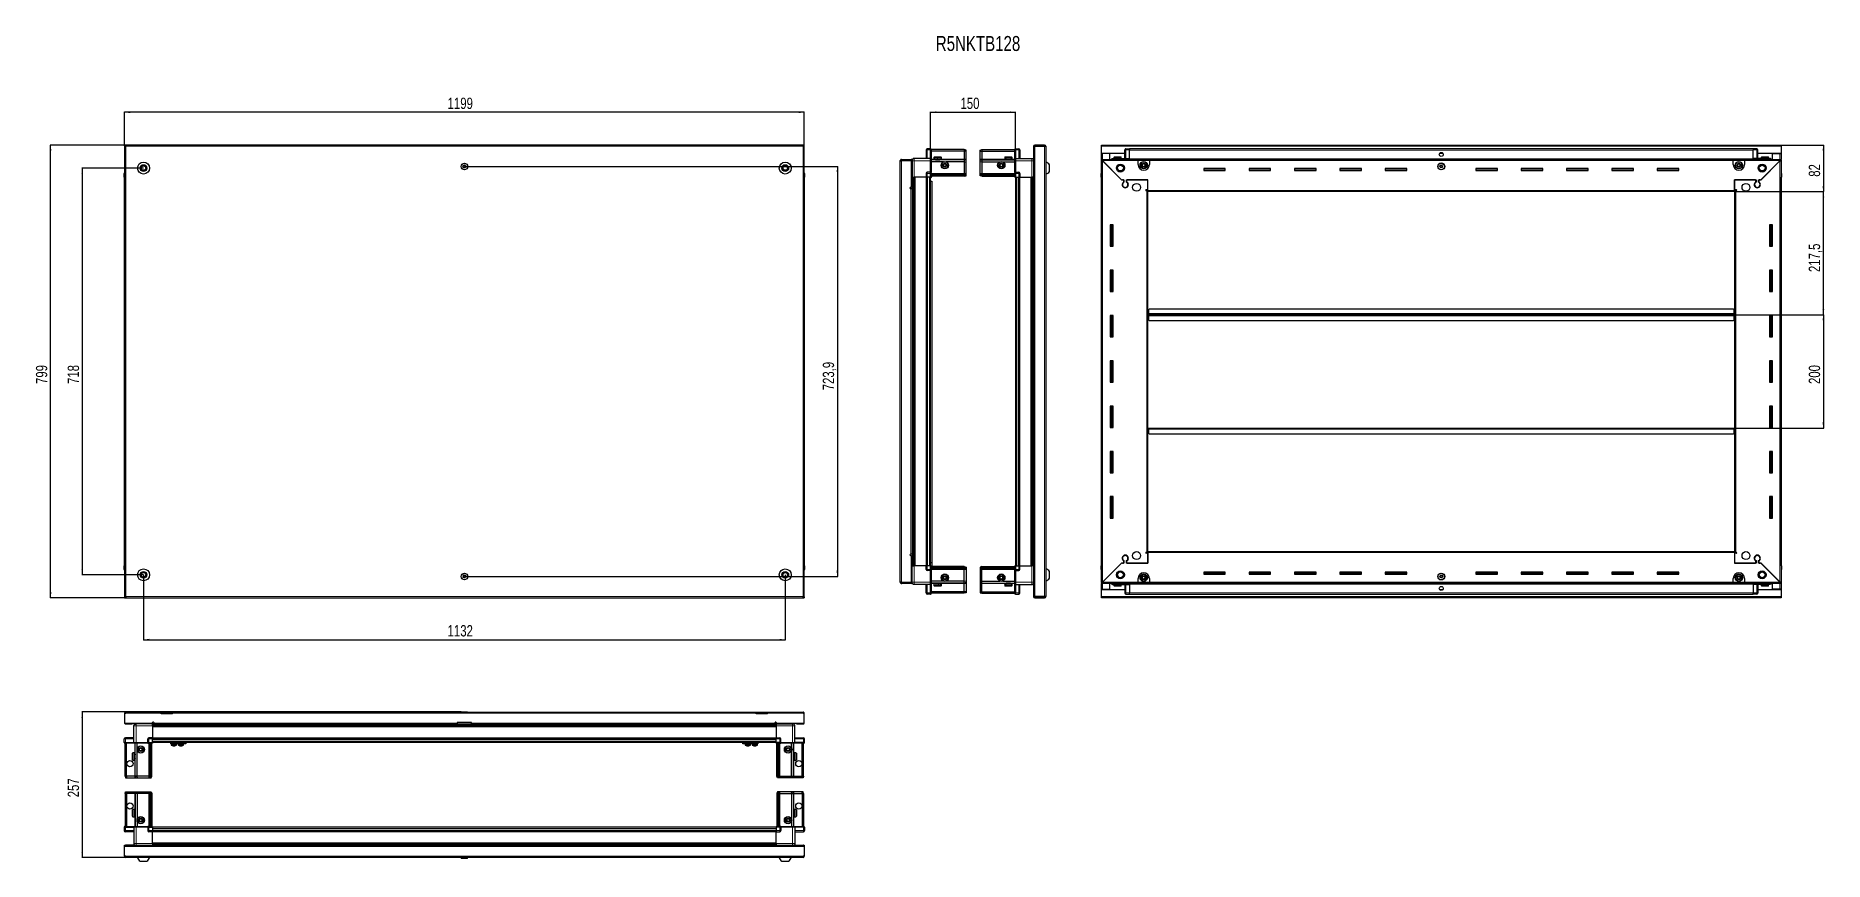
# Model space of a CAD drawing. Header units: millimetres. Extents: x 1319 to 4474, y 312 to 1769.
import ezdxf

# ---------------------------------------------------------------- set-up
doc = ezdxf.new("R2010")
doc.units = ezdxf.units.MM
doc.layers.add('FORMAT', color=7, linetype='Continuous')
doc.styles.add('SLDTEXTSTYLE0', font='TXT', dxfattribs={"width": 0.75})
doc.dimstyles.new('SLDDIMSTYLE0', dxfattribs={"dimtxt": 20, "dimasz": 10, "dimexe": 0, "dimexo": 0.0625, "dimgap": 5, "dimtad": 2, "dimdec": 1, "dimrnd": 1e-09, "dimzin": 12, "dimdsep": 46, "dimtxsty": 'SLDTEXTSTYLE0', "dimsah": 1, "dimcen": 0.09, "dimadec": 0, "dimazin": 3, "dimtfac": 1, "dimtofl": 0, "dimtmove": 0, "dimatfit": 3, "dimfxl": 0, "dimfrac": 2, "dimtolj": 1, "dimtzin": 12, "dimarcsym": 0})

msp = doc.modelspace()

# ---------------------------------------------------------------- texts
at = {"layer": 'FORMAT', "insert": (2906.33, 1768.5), "char_height": 26.458, "attachment_point": 1, "style": 'SLDTEXTSTYLE0'}
msp.add_mtext('R5NKTB128', dxfattribs=at)

# ---------------------------------------------------------------- blocks, each defined once
blk = doc.blocks.new('_D')
at = {"layer": 'FORMAT'}
for p, q in [((1475.1, 1575.8), (1343.7, 1575.8)), ((1344.7, 776.8), (1344.7, 1575.8)), ((1475.1, 776.8), (1343.7, 776.8))]:
    blk.add_line(p, q, dxfattribs=at)
for points in [[(1344.7, 1575.8), (1343.1, 1565.8), (1346.2, 1565.8)], [(1344.7, 776.8), (1346.2, 786.8), (1343.1, 786.8)]]:
    blk.add_solid(points, dxfattribs=at)
at = {"layer": 'FORMAT', "insert": (1318.9, 1154.2), "char_height": 20, "attachment_point": 1, "rotation": 90, "style": 'SLDTEXTSTYLE0'}
blk.add_mtext('799', dxfattribs=at)
blk = doc.blocks.new('_D_1')
at = {"layer": 'FORMAT'}
for p, q in [((1475.2, 1575.8), (1475.2, 1634.8)), ((2674.2, 1633.8), (1475.2, 1633.8)), ((2674.2, 1575.8), (2674.2, 1634.8))]:
    blk.add_line(p, q, dxfattribs=at)
for points in [[(1475.2, 1633.8), (1485.2, 1632.3), (1485.2, 1635.4)], [(2674.2, 1633.8), (2664.2, 1635.4), (2664.2, 1632.3)]]:
    blk.add_solid(points, dxfattribs=at)
at = {"layer": 'FORMAT', "insert": (2045.1, 1659.6), "char_height": 20, "attachment_point": 1, "style": 'SLDTEXTSTYLE0'}
blk.add_mtext('1199', dxfattribs=at)
blk = doc.blocks.new('_D_2')
at = {"layer": 'FORMAT'}
for p, q in [((1508.7, 817.3), (1508.7, 701.8)), ((2640.7, 817.3), (2640.7, 701.8)), ((1508.7, 702.8), (2640.7, 702.8))]:
    blk.add_line(p, q, dxfattribs=at)
for points in [[(1508.7, 702.8), (1518.7, 701.3), (1518.7, 704.4)], [(2640.7, 702.8), (2630.7, 704.4), (2630.7, 701.3)]]:
    blk.add_solid(points, dxfattribs=at)
at = {"layer": 'FORMAT', "insert": (2045.1, 728.6), "char_height": 20, "attachment_point": 1, "style": 'SLDTEXTSTYLE0'}
blk.add_mtext('1132', dxfattribs=at)
blk = doc.blocks.new('_D_3')
at = {"layer": 'FORMAT'}
for p, q in [((2074.7, 1538.3), (2733.7, 1538.3)), ((2732.7, 1538.3), (2732.7, 814.5)), ((2074.7, 814.5), (2733.7, 814.5))]:
    blk.add_line(p, q, dxfattribs=at)
for points in [[(2732.7, 1538.3), (2731.1, 1528.3), (2734.2, 1528.3)], [(2732.7, 814.5), (2734.2, 824.5), (2731.1, 824.5)]]:
    blk.add_solid(points, dxfattribs=at)
at = {"layer": 'FORMAT', "insert": (2706.9, 1143.1), "char_height": 20, "attachment_point": 1, "rotation": 90, "style": 'SLDTEXTSTYLE0'}
blk.add_mtext('723,9', dxfattribs=at)
blk = doc.blocks.new('_D_4')
at = {"layer": 'FORMAT'}
for p, q in [((1508.6, 1535.3), (1399.7, 1535.3)), ((1400.7, 1535.3), (1400.7, 817.3)), ((1508.6, 817.3), (1399.7, 817.3))]:
    blk.add_line(p, q, dxfattribs=at)
for points in [[(1400.7, 1535.3), (1399.1, 1525.3), (1402.2, 1525.3)], [(1400.7, 817.3), (1402.2, 827.3), (1399.1, 827.3)]]:
    blk.add_solid(points, dxfattribs=at)
at = {"layer": 'FORMAT', "insert": (1374.9, 1154.2), "char_height": 20, "attachment_point": 1, "rotation": 90, "style": 'SLDTEXTSTYLE0'}
blk.add_mtext('718', dxfattribs=at)
blk = doc.blocks.new('_D_5')
at = {"layer": 'FORMAT'}
for p, q in [((2897, 1519.3), (2897, 1634.8)), ((2897, 1633.8), (3047, 1633.8)), ((3047, 1519.3), (3047, 1634.8))]:
    blk.add_line(p, q, dxfattribs=at)
for points in [[(2897, 1633.8), (2907, 1632.3), (2907, 1635.4)], [(3047, 1633.8), (3037, 1635.4), (3037, 1632.3)]]:
    blk.add_solid(points, dxfattribs=at)
at = {"layer": 'FORMAT', "insert": (2949.8, 1659.6), "char_height": 20, "attachment_point": 1, "style": 'SLDTEXTSTYLE0'}
blk.add_mtext('150', dxfattribs=at)
blk = doc.blocks.new('_D_6')
at = {"layer": 'FORMAT'}
for p, q in [((4397.5, 1575.8), (4473, 1575.8)), ((4472, 1575.8), (4472, 1493.8)), ((4315.5, 1493.8), (4473, 1493.8))]:
    blk.add_line(p, q, dxfattribs=at)
for points in [[(4472, 1575.8), (4470.5, 1565.8), (4473.6, 1565.8)], [(4472, 1493.8), (4473.6, 1503.8), (4470.5, 1503.8)]]:
    blk.add_solid(points, dxfattribs=at)
at = {"layer": 'FORMAT', "insert": (4446.3, 1520), "char_height": 20, "attachment_point": 1, "rotation": 90, "style": 'SLDTEXTSTYLE0'}
blk.add_mtext('82', dxfattribs=at)
blk = doc.blocks.new('_D_7')
at = {"layer": 'FORMAT'}
for p, q in [((4315.5, 1493.8), (4473, 1493.8)), ((4472, 1276.3), (4472, 1493.8)), ((4314.5, 1276.3), (4473, 1276.3))]:
    blk.add_line(p, q, dxfattribs=at)
for points in [[(4472, 1493.8), (4470.5, 1483.8), (4473.6, 1483.8)], [(4472, 1276.3), (4473.6, 1286.3), (4470.5, 1286.3)]]:
    blk.add_solid(points, dxfattribs=at)
at = {"layer": 'FORMAT', "insert": (4446.3, 1351.8), "char_height": 20, "attachment_point": 1, "rotation": 90, "style": 'SLDTEXTSTYLE0'}
blk.add_mtext('217,5', dxfattribs=at)
blk = doc.blocks.new('_D_8')
at = {"layer": 'FORMAT'}
for p, q in [((4314.5, 1276.3), (4473, 1276.3)), ((4472, 1276.3), (4472, 1076.3)), ((4314.5, 1076.3), (4473, 1076.3))]:
    blk.add_line(p, q, dxfattribs=at)
for points in [[(4472, 1276.3), (4470.5, 1266.3), (4473.6, 1266.3)], [(4472, 1076.3), (4473.6, 1086.3), (4470.5, 1086.3)]]:
    blk.add_solid(points, dxfattribs=at)
at = {"layer": 'FORMAT', "insert": (4446.3, 1154.2), "char_height": 20, "attachment_point": 1, "rotation": 90, "style": 'SLDTEXTSTYLE0'}
blk.add_mtext('200', dxfattribs=at)
blk = doc.blocks.new('_D_9')
at = {"layer": 'FORMAT'}
for p, q in [((2068.9, 575.4), (1399.7, 575.4)), ((1400.7, 575.4), (1400.7, 318.4)), ((1477.2, 318.4), (1399.7, 318.4))]:
    blk.add_line(p, q, dxfattribs=at)
for points in [[(1400.7, 575.4), (1399.1, 565.4), (1402.2, 565.4)], [(1400.7, 318.4), (1402.2, 328.4), (1399.1, 328.4)]]:
    blk.add_solid(points, dxfattribs=at)
at = {"layer": 'FORMAT', "insert": (1374.9, 424.7), "char_height": 20, "attachment_point": 1, "rotation": 90, "style": 'SLDTEXTSTYLE0'}
blk.add_mtext('257', dxfattribs=at)

# ---------------------------------------------------------------- dimensions: what is measured, and where the dimension line sits
at = {"layer": 'FORMAT'}
for base, p1, p2, picture, middle in [((1475.16, 1633.82), (2674.16, 1575.82), (1475.16, 1575.82), '_D_1', (2074.66, 1633.82)), ((2640.66, 702.82), (1508.66, 817.32), (2640.66, 817.32), '_D_2', (2074.66, 702.82))]:
    dim = msp.add_linear_dim(base=base, p1=p1, p2=p2, dimstyle='SLDDIMSTYLE0', dxfattribs=at)
    dim.commit()
    dim.dimension.update_dxf_attribs({"geometry": picture, "text_midpoint": middle, "dimtype": 160})
for base, p1, p2, angle, picture, middle in [((3046.98, 1633.82), (2896.98, 1519.32), (3046.98, 1519.32), 0, '_D_5', (2971.98, 1633.82)), ((1344.66, 1575.82), (1475.16, 776.82), (1475.16, 1575.82), 90, '_D', (1344.66, 1176.32)), ((4472.04, 1493.82), (4397.54, 1575.82), (4315.54, 1493.82), 90, '_D_6', (4472.04, 1534.82)), ((1400.66, 817.32), (1508.66, 1535.32), (1508.66, 817.32), 90, '_D_4', (1400.66, 1176.32)), ((2732.65769824, 814.47343353), (2074.65734134, 1538.32343353), (2074.65734134, 814.47343353), 90, '_D_3', (2732.65769824, 1176.39843353)), ((4472.04, 1493.82), (4314.54, 1276.32), (4315.54, 1493.82), 90, '_D_7', (4472.04, 1385.07)), ((4472.04, 1076.32), (4314.54, 1276.32), (4314.54, 1076.32), 90, '_D_8', (4472.04, 1176.32)), ((1400.66, 318.38), (2068.87, 575.38), (1477.26, 318.38), 90, '_D_9', (1400.66, 446.88))]:
    dim = msp.add_linear_dim(base=base, p1=p1, p2=p2, angle=angle, dimstyle='SLDDIMSTYLE0', dxfattribs=at)
    dim.commit()
    dim.dimension.update_dxf_attribs({"geometry": picture, "text_midpoint": middle, "dimtype": 160})

# ---------------------------------------------------------------- linework, layer by layer
at = {"color": 7, "linetype": 'Continuous', "lineweight": 25}
for p, q in [((1477.26, 1575.82), (1475.16, 1575.82)), ((1475.16, 1574.32), (1475.16, 1575.82)), ((1475.16, 1574.32), (1477.26, 1574.32)), ((1475.16, 1574.32), (1475.16, 1573.72)), ((1475.16, 1573.72), (1475.16, 778.92)), ((1475.16, 1573.72), (1477.26, 1573.72)), ((1477.26, 1575.82), (1477.26, 1573.72)), ((2672.06, 1575.82), (1477.26, 1575.82)), ((2672.06, 1573.72), (2672.06, 1575.82)), ((2674.16, 1575.82), (2672.06, 1575.82)), ((2672.06, 1574.32), (2674.16, 1574.32)), ((2672.06, 1573.72), (2674.16, 1573.72)), ((2674.16, 1574.32), (2674.16, 1575.82)), ((2674.16, 1573.72), (2674.16, 1574.32)), ((2674.16, 778.92), (2674.16, 1573.72)), ((2845.13, 1548.47), (2843.63, 1548.47)), ((2843.63, 1547.97), (2843.63, 1548.47)), ((2843.63, 804.67), (2843.63, 1547.97)), ((2845.73, 1549.07), (2845.73, 1550.57)), ((2845.73, 1550.57), (2846.63, 1550.57)), ((2845.73, 1549.07), (2846.63, 1549.07)), ((2845.73, 1548.57), (2863.13, 1548.57)), ((2846.63, 1550.57), (2863.13, 1550.57)), ((2846.63, 1549.07), (2846.63, 1550.57)), ((2846.63, 1549.07), (2863.13, 1549.07)), ((2863.13, 1549.07), (2863.13, 1550.57)), ((2864.63, 1548.57), (2863.13, 1548.57)), ((2863.13, 1548.57), (2863.13, 1501.07)), ((2864.63, 1548.32), (2864.63, 1519.32)), ((2897.13, 1552.32), (2868.13, 1552.32)), ((2889.13, 1567.32), (2889.13, 1552.32)), ((2897.13, 1569.32), (2891.13, 1569.32)), ((2897.13, 1569.32), (2897.46, 1569.32)), ((2897.13, 1569.32), (2897.13, 1567.32)), ((2897.13, 1552.52), (2897.13, 1567.32)), ((2897.13, 1552.52), (2897.13, 1567.32)), ((2897.13, 1552.32), (2897.13, 1552.52)), ((2897.13, 1552.32), (2898.33, 1552.32)), ((2897.13, 1548.32), (2897.13, 1552.32)), ((2897.13, 1528.02), (2897.13, 1548.32)), ((2898.33, 1568.82), (2897.46, 1569.32)), ((2898.33, 1567.32), (2898.33, 1568.82)), ((2956.63, 1567.82), (2898.33, 1567.82)), ((2898.33, 1567.32), (2898.33, 1552.52)), ((2956.63, 1565.32), (2898.33, 1565.32)), ((2898.33, 1552.52), (2898.33, 1552.32)), ((2898.33, 1552.32), (2898.33, 1548.32)), ((2956.63, 1549.82), (2898.33, 1549.82)), ((2898.33, 1548.32), (2898.33, 1528.02)), ((2919.63, 1546.32), (2898.33, 1546.32)), ((2903.13, 1554.22), (2903.13, 1551.82)), ((2903.13, 1551.82), (2903.13, 1551.32)), ((2903.13, 1551.32), (2903.26, 1551.32)), ((2903.45, 1551.82), (2903.26, 1551.82)), ((2903.26, 1551.82), (2903.26, 1551.32)), ((2903.26, 1551.32), (2903.45, 1551.32)), ((2903.45, 1551.82), (2903.45, 1551.32)), ((2903.45, 1551.32), (2903.98, 1551.32)), ((2903.93, 1555.02), (2911.09, 1555.02)), ((2904.38, 1551.82), (2903.98, 1551.82)), ((2903.98, 1551.82), (2903.98, 1551.32)), ((2903.98, 1551.32), (2904.38, 1551.32)), ((2904.38, 1551.82), (2904.38, 1551.32)), ((2904.38, 1551.32), (2905.25, 1551.32)), ((2905.23, 1551.32), (2905.23, 1551.22)), ((2905.23, 1551.22), (2914.03, 1551.22)), ((2905.82, 1551.82), (2905.25, 1551.82)), ((2905.25, 1551.82), (2905.25, 1551.32)), ((2905.25, 1551.32), (2905.82, 1551.32)), ((2905.63, 1550.82), (2906.32, 1550.34)), ((2905.63, 1550.82), (2910.66, 1550.82)), ((2906.32, 1550.34), (2905.63, 1549.86)), ((2905.63, 1549.86), (2905.63, 1549.82)), ((2905.63, 1549.86), (2910.66, 1549.86)), ((2905.82, 1551.82), (2905.82, 1551.32)), ((2905.82, 1551.32), (2906.95, 1551.32)), ((2906.32, 1550.34), (2910.48, 1550.34)), ((2907.64, 1551.82), (2906.95, 1551.82)), ((2906.95, 1551.82), (2906.95, 1551.32)), ((2906.95, 1551.32), (2907.64, 1551.32)), ((2907.64, 1551.82), (2907.64, 1551.32)), ((2907.64, 1551.32), (2908.91, 1551.32)), ((2909.65, 1551.82), (2908.91, 1551.82)), ((2908.91, 1551.82), (2908.91, 1551.32)), ((2908.91, 1551.32), (2909.14, 1551.32)), ((2909.14, 1551.82), (2909.14, 1551.32)), ((2909.64, 1551.82), (2909.64, 1551.32)), ((2909.64, 1551.32), (2909.65, 1551.32)), ((2909.65, 1551.82), (2909.65, 1551.32)), ((2909.65, 1551.32), (2910.94, 1551.32)), ((2910.48, 1550.34), (2912.94, 1550.34)), ((2910.66, 1550.82), (2913.63, 1550.82)), ((2910.66, 1549.86), (2913.63, 1549.86)), ((2911.65, 1551.82), (2910.94, 1551.82)), ((2910.94, 1551.82), (2910.94, 1551.32)), ((2911, 1551.82), (2911, 1551.32)), ((2911, 1551.32), (2911.65, 1551.32)), ((2911.09, 1555.02), (2915.33, 1555.02)), ((2911.65, 1551.82), (2911.65, 1551.32)), ((2911.65, 1551.32), (2912.84, 1551.32)), ((2913.46, 1551.82), (2912.84, 1551.82)), ((2912.84, 1551.82), (2912.84, 1551.32)), ((2912.84, 1551.32), (2913.46, 1551.32)), ((2912.94, 1550.34), (2913.63, 1550.82)), ((2913.63, 1549.86), (2912.94, 1550.34)), ((2913.46, 1551.82), (2913.46, 1551.32)), ((2913.46, 1551.32), (2914.43, 1551.32)), ((2913.63, 1549.82), (2913.63, 1549.86)), ((2914.03, 1551.22), (2914.03, 1551.32)), ((2914.9, 1551.82), (2914.43, 1551.82)), ((2914.43, 1551.82), (2914.43, 1551.32)), ((2914.43, 1551.32), (2914.9, 1551.32)), ((2914.9, 1551.82), (2914.9, 1551.32)), ((2914.9, 1551.32), (2915.55, 1551.32)), ((2915.82, 1551.82), (2915.55, 1551.82)), ((2915.55, 1551.82), (2915.55, 1551.32)), ((2915.55, 1551.32), (2915.82, 1551.32)), ((2915.82, 1551.82), (2915.82, 1551.32)), ((2915.82, 1551.32), (2916.09, 1551.32)), ((2916.13, 1551.82), (2916.09, 1551.82)), ((2916.09, 1551.82), (2916.09, 1551.32)), ((2916.09, 1551.32), (2916.13, 1551.32)), ((2916.13, 1551.82), (2916.13, 1554.22)), ((2916.13, 1551.82), (2916.13, 1551.32)), ((2956.63, 1546.32), (2924.63, 1546.32)), ((2956.63, 1567.82), (2956.63, 1565.32)), ((2959.63, 1567.02), (2956.63, 1567.82)), ((2956.63, 1565.32), (2956.63, 1550.82)), ((2959.63, 1565.17), (2956.63, 1565.32)), ((2956.63, 1550.82), (2956.63, 1549.82)), ((2956.63, 1549.82), (2956.63, 1546.32)), ((2959.63, 1549.02), (2956.63, 1549.82)), ((2956.63, 1546.32), (2956.63, 1525.82)), ((2956.63, 1546.32), (2959.63, 1545.99)), ((2959.63, 1565.17), (2959.63, 1567.02)), ((2959.63, 1550.82), (2959.63, 1565.17)), ((2959.63, 1549.02), (2959.63, 1550.82)), ((2959.63, 1545.99), (2959.63, 1549.02)), ((2959.63, 1525.82), (2959.63, 1545.99)), ((2984.33, 1567.02), (2987.33, 1567.82)), ((2984.33, 1565.17), (2984.33, 1567.02)), ((2984.33, 1565.17), (2987.33, 1565.32)), ((2984.33, 1550.82), (2984.33, 1565.17)), ((2984.33, 1549.02), (2984.33, 1550.82)), ((2984.33, 1549.02), (2987.33, 1549.82)), ((2984.33, 1545.99), (2984.33, 1549.02)), ((2987.33, 1546.32), (2984.33, 1545.99)), ((2984.33, 1525.82), (2984.33, 1545.99)), ((2987.33, 1567.82), (2987.33, 1565.32)), ((2987.33, 1567.82), (3045.63, 1567.82)), ((2987.33, 1565.32), (2987.33, 1550.82)), ((2987.33, 1565.32), (3045.63, 1565.32)), ((2987.33, 1550.82), (2987.33, 1549.82)), ((2987.33, 1549.82), (2987.33, 1546.32)), ((2987.33, 1549.82), (3045.63, 1549.82)), ((2987.33, 1546.32), (2987.33, 1525.82)), ((2987.33, 1546.32), (3019.33, 1546.32)), ((3024.33, 1546.32), (3045.63, 1546.32)), ((3027.83, 1554.22), (3027.83, 1551.32)), ((3027.83, 1551.32), (3027.86, 1551.32)), ((3027.98, 1551.82), (3027.86, 1551.82)), ((3027.86, 1551.82), (3027.86, 1551.32)), ((3027.86, 1551.32), (3027.98, 1551.32)), ((3027.98, 1551.82), (3027.98, 1551.32)), ((3027.98, 1551.32), (3028.39, 1551.32)), ((3028.73, 1551.82), (3028.39, 1551.82)), ((3028.39, 1551.82), (3028.39, 1551.32)), ((3028.39, 1551.32), (3028.73, 1551.32)), ((3028.63, 1555.02), (3040.03, 1555.02)), ((3028.73, 1551.82), (3028.73, 1551.32)), ((3028.73, 1551.32), (3029.51, 1551.32)), ((3030.03, 1551.82), (3029.51, 1551.82)), ((3029.51, 1551.82), (3029.51, 1551.32)), ((3029.51, 1551.32), (3030.03, 1551.32)), ((3029.93, 1551.32), (3029.93, 1551.22)), ((3029.93, 1551.22), (3038.73, 1551.22)), ((3030.03, 1551.82), (3030.03, 1551.32)), ((3030.03, 1551.32), (3031.09, 1551.32)), ((3030.33, 1550.82), (3031.02, 1550.34)), ((3030.33, 1550.82), (3038.33, 1550.82)), ((3031.02, 1550.34), (3030.33, 1549.86)), ((3030.33, 1549.86), (3030.33, 1549.82)), ((3030.33, 1549.86), (3038.33, 1549.86)), ((3031.02, 1550.34), (3037.64, 1550.34)), ((3031.75, 1551.82), (3031.09, 1551.82)), ((3031.09, 1551.82), (3031.09, 1551.32)), ((3031.09, 1551.32), (3031.75, 1551.32)), ((3031.75, 1551.82), (3031.75, 1551.32)), ((3031.75, 1551.32), (3032.99, 1551.32)), ((3033.72, 1551.82), (3032.99, 1551.82)), ((3032.99, 1551.82), (3032.99, 1551.32)), ((3032.99, 1551.32), (3033.42, 1551.32)), ((3033.42, 1551.82), (3033.42, 1551.32)), ((3033.72, 1551.82), (3033.72, 1551.32)), ((3033.72, 1551.32), (3035.02, 1551.32)), ((3035.75, 1551.82), (3035.02, 1551.82)), ((3035.02, 1551.82), (3035.02, 1551.32)), ((3035.29, 1551.82), (3035.29, 1551.32)), ((3035.29, 1551.32), (3035.75, 1551.32)), ((3035.75, 1551.82), (3035.75, 1551.32)), ((3035.75, 1551.32), (3036.98, 1551.32)), ((3037.64, 1551.82), (3036.98, 1551.82)), ((3036.98, 1551.82), (3036.98, 1551.32)), ((3036.98, 1551.32), (3037.64, 1551.32)), ((3037.64, 1551.82), (3037.64, 1551.32)), ((3037.64, 1551.32), (3038.69, 1551.32)), ((3037.64, 1550.34), (3038.33, 1550.82)), ((3038.33, 1549.86), (3037.64, 1550.34)), ((3038.33, 1549.82), (3038.33, 1549.86)), ((3039.21, 1551.82), (3038.69, 1551.82)), ((3038.69, 1551.82), (3038.69, 1551.32)), ((3038.69, 1551.32), (3039.21, 1551.32)), ((3038.73, 1551.22), (3038.73, 1551.32)), ((3039.21, 1551.82), (3039.21, 1551.32)), ((3039.21, 1551.32), (3039.96, 1551.32)), ((3040.29, 1551.82), (3039.96, 1551.82)), ((3039.96, 1551.82), (3039.96, 1551.32)), ((3039.96, 1551.32), (3040.29, 1551.32)), ((3040.29, 1551.82), (3040.29, 1551.32)), ((3040.29, 1551.32), (3040.69, 1551.32)), ((3040.8, 1551.82), (3040.69, 1551.82)), ((3040.69, 1551.82), (3040.69, 1551.32)), ((3040.69, 1551.32), (3040.8, 1551.32)), ((3040.8, 1551.82), (3040.8, 1551.32)), ((3040.8, 1551.32), (3040.83, 1551.32)), ((3040.83, 1551.32), (3040.83, 1554.22)), ((3046.49, 1569.32), (3045.63, 1568.82)), ((3046.49, 1569.32), (3045.63, 1568.82)), ((3045.63, 1568.82), (3045.63, 1567.32)), ((3045.63, 1552.52), (3045.63, 1567.32)), ((3045.63, 1552.32), (3045.63, 1552.52)), ((3046.83, 1552.32), (3045.63, 1552.32)), ((3045.63, 1548.32), (3045.63, 1552.32)), ((3045.63, 1528.02), (3045.63, 1548.32)), ((3046.83, 1569.32), (3046.49, 1569.32)), ((3046.83, 1569.32), (3046.49, 1569.32)), ((3046.83, 1567.32), (3046.83, 1569.32)), ((3046.83, 1569.32), (3046.83, 1569.32)), ((3046.83, 1569.32), (3052.83, 1569.32)), ((3046.83, 1567.32), (3046.83, 1552.52)), ((3046.83, 1552.52), (3046.83, 1552.32)), ((3046.83, 1552.32), (3046.83, 1548.32)), ((3046.83, 1552.32), (3075.83, 1552.32)), ((3046.83, 1548.32), (3046.83, 1528.02)), ((3054.83, 1567.32), (3054.83, 1552.32)), ((3078.73, 1560.82), (3078.73, 791.82)), ((3078.73, 1560.82), (3080.83, 1560.82)), ((3078.83, 1573.72), (3078.83, 1561.32)), ((3078.83, 1561.32), (3080.33, 1561.32)), ((3080.33, 1573.72), (3080.33, 1561.32)), ((3080.83, 1560.82), (3080.83, 1573.72)), ((3080.83, 1573.72), (3098.23, 1573.72)), ((3098.23, 1575.82), (3080.93, 1575.82)), ((3098.23, 1574.32), (3080.93, 1574.32)), ((3098.23, 1574.32), (3098.23, 1575.82)), ((3098.23, 1573.72), (3100.33, 1573.72)), ((3100.33, 1573.72), (3100.33, 778.92)), ((3198.54, 1573.72), (3198.54, 1575.82)), ((3198.54, 1575.82), (4397.54, 1575.82)), ((3198.54, 1561.32), (3198.54, 1573.72)), ((3239.54, 1561.32), (3198.54, 1561.32)), ((3198.54, 1560.82), (3198.54, 1561.32)), ((3198.54, 1560.82), (3200.64, 1560.82)), ((3198.54, 1550.57), (3198.54, 1560.82)), ((3198.54, 1549.07), (3198.54, 1550.57)), ((3198.54, 1550.57), (3199.54, 1550.57)), ((3198.54, 1548.57), (3198.54, 1549.07)), ((3198.54, 1549.07), (3199.54, 1549.07)), ((3198.54, 804.07), (3198.54, 1548.57)), ((3200.04, 1548.57), (3198.54, 1548.57)), ((3199.54, 1550.57), (3263.04, 1550.57)), ((3199.54, 1549.07), (3199.54, 1550.57)), ((3200.04, 1560.82), (3200.04, 1561.32)), ((3200.14, 1548.47), (3234.04, 1514.57)), ((3213.54, 1560.82), (3200.64, 1560.82)), ((3234.74, 1513.87), (3200.64, 1547.97)), ((3213.54, 1550.57), (3213.54, 1560.82)), ((3219.04, 1552.32), (3248.04, 1552.32)), ((3220.54, 1554.22), (3220.54, 1552.32)), ((3221.34, 1555.02), (3232.74, 1555.02)), ((3233.54, 1552.32), (3233.54, 1554.22)), ((3239.54, 1552.32), (3239.54, 1567.32)), ((3240.21, 1568.82), (3240.21, 1568.82)), ((3241.54, 1569.32), (3248.04, 1569.32)), ((3241.54, 1569.32), (3248.04, 1569.32)), ((3247.96, 1550.57), (3248.04, 1552.29)), ((3248.04, 1569.32), (3248.04, 1569.32)), ((3248.04, 1569.32), (3248.04, 1569.32)), ((3248.04, 1569.32), (3248.04, 1567.32)), ((4348.04, 1569.17), (3248.04, 1569.17)), ((3248.04, 1552.32), (3248.04, 1567.32)), ((3248.04, 1552.32), (3248.04, 1551.82)), ((3248.04, 1551.17), (4348.04, 1551.17)), ((3263.04, 1548.47), (3263.04, 1550.57)), ((3263.04, 1550.57), (3283.04, 1550.57)), ((3263.04, 1549.07), (3283.04, 1549.07)), ((3263.04, 1541.57), (3263.04, 1548.47)), ((3283.04, 1550.57), (4313.04, 1550.57)), ((3283.04, 1550.57), (3283.04, 1548.47)), ((3283.04, 1548.47), (3283.04, 1541.57)), ((3800.91, 1561.32), (3795.16, 1561.32)), ((4313.04, 1548.47), (4313.04, 1550.57)), ((4313.04, 1550.57), (4333.04, 1550.57)), ((4313.04, 1549.07), (4333.04, 1549.07)), ((4313.04, 1541.57), (4313.04, 1548.47)), ((4333.04, 1550.57), (4333.04, 1548.47)), ((4333.04, 1550.57), (4396.54, 1550.57)), ((4333.04, 1548.47), (4333.04, 1541.57)), ((4354.54, 1569.32), (4348.04, 1569.32)), ((4348.04, 1569.32), (4348.04, 1569.32)), ((4354.54, 1569.32), (4348.04, 1569.32)), ((4348.04, 1569.32), (4348.04, 1567.32)), ((4348.04, 1552.32), (4348.04, 1567.32)), ((4348.04, 1552.32), (4348.04, 1551.82)), ((4377.04, 1552.32), (4348.04, 1552.32)), ((4348.04, 1552.29), (4348.11, 1550.57)), ((4356.54, 1567.32), (4356.54, 1567.32)), ((4356.54, 1552.32), (4356.54, 1567.32)), ((4397.54, 1561.32), (4356.54, 1561.32)), ((4395.44, 1547.97), (4361.34, 1513.87)), ((4362.04, 1514.57), (4395.94, 1548.47)), ((4362.54, 1554.22), (4362.54, 1552.32)), ((4363.34, 1555.02), (4374.74, 1555.02)), ((4375.54, 1552.32), (4375.54, 1554.22)), ((4382.54, 1550.57), (4382.54, 1560.82)), ((4382.54, 1560.82), (4395.44, 1560.82)), ((4395.44, 1560.82), (4397.54, 1560.82)), ((4396.04, 1560.82), (4396.04, 1561.32)), ((4396.04, 1548.57), (4397.54, 1548.57)), ((4396.54, 1549.07), (4396.54, 1550.57)), ((4396.54, 1550.57), (4397.54, 1550.57)), ((4396.54, 1549.07), (4397.54, 1549.07)), ((4397.54, 1575.82), (4397.54, 1573.72)), ((4397.54, 1573.72), (4397.54, 1561.32)), ((4397.54, 1560.82), (4397.54, 1561.32)), ((4397.54, 1560.82), (4397.54, 1550.57)), ((4397.54, 1549.07), (4397.54, 1550.57)), ((4397.54, 1549.07), (4397.54, 1548.57)), ((4397.54, 1548.57), (4397.54, 804.07)), ((1474.66, 1525.82), (1474.66, 1519.32)), ((1474.66, 1519.32), (1474.66, 1525.82)), ((1474.66, 1519.32), (1474.66, 1519.32)), ((1475.16, 1519.32), (1474.66, 1519.32)), ((1474.81, 1519.32), (1474.81, 833.32)), ((2674.16, 1527.15), (2674.16, 1527.15)), ((2674.16, 1519.32), (2674.66, 1519.32)), ((2674.51, 833.32), (2674.51, 1519.32)), ((2674.66, 1525.82), (2674.66, 1519.32)), ((2674.66, 1519.32), (2674.66, 1525.82)), ((2674.66, 1519.32), (2674.66, 1519.32)), ((2674.66, 1519.32), (2674.66, 1519.32)), ((2843.63, 1543.96), (2843.33, 1543.96)), ((2843.33, 1532.39), (2843.33, 1543.96)), ((2843.33, 1532.39), (2843.63, 1532.39)), ((2863.13, 1522.07), (2864.63, 1522.07)), ((2864.63, 1519.32), (2863.13, 1519.32)), ((2865.28, 833.32), (2865.28, 1519.32)), ((2867.07, 1519.32), (2867.07, 833.32)), ((2867.1, 1519.32), (2867.1, 833.32)), ((2889.13, 1519.32), (2868.13, 1519.32)), ((2889.13, 1525.82), (2889.13, 1519.32)), ((2889.13, 1519.32), (2891.13, 1519.32)), ((2889.78, 833.32), (2889.78, 1519.32)), ((2897.13, 1527.82), (2891.13, 1527.82)), ((2897.13, 1519.32), (2891.13, 1519.32)), ((2896.98, 833.32), (2896.98, 1519.32)), ((2897.13, 1527.82), (2897.13, 1528.02)), ((2897.13, 1527.82), (2897.13, 1525.82)), ((2897.13, 1527.82), (2898.33, 1527.82)), ((2897.13, 1519.32), (2897.13, 1525.82)), ((2897.13, 1519.32), (2897.13, 1525.82)), ((2897.13, 1519.32), (2897.46, 1519.32)), ((2897.13, 1519.32), (2897.13, 1519.32)), ((2897.46, 1519.32), (2897.46, 1525.82)), ((2898.33, 1519.32), (2897.46, 1519.32)), ((2897.46, 1519.32), (2897.46, 1519.32)), ((2898.33, 1528.02), (2898.33, 1527.82)), ((2898.33, 1527.15), (2898.33, 1527.82)), ((2898.33, 1527.15), (2898.33, 1519.32)), ((2956.63, 1524.82), (2898.33, 1524.82)), ((2956.63, 1523.82), (2898.33, 1523.82)), ((2956.63, 1522.32), (2898.33, 1522.32)), ((2956.63, 1520.82), (2898.33, 1520.82)), ((2956.63, 1525.82), (2956.63, 1524.82)), ((2956.63, 1524.82), (2956.63, 1523.82)), ((2956.63, 1524.82), (2959.63, 1524.02)), ((2956.63, 1523.82), (2956.63, 1522.32)), ((2956.63, 1523.82), (2959.63, 1523.28)), ((2956.63, 1522.32), (2959.63, 1522.78)), ((2956.63, 1522.32), (2956.63, 1520.82)), ((2956.63, 1520.82), (2959.63, 1521.63)), ((2959.63, 1524.02), (2959.63, 1525.82)), ((2959.63, 1523.28), (2959.63, 1524.02)), ((2959.63, 1522.78), (2959.63, 1523.28)), ((2959.63, 1521.63), (2959.63, 1522.78)), ((2984.33, 1524.02), (2984.33, 1525.82)), ((2987.33, 1524.82), (2984.33, 1524.02)), ((2984.33, 1523.28), (2984.33, 1524.02)), ((2987.33, 1523.82), (2984.33, 1523.28)), ((2984.33, 1522.78), (2984.33, 1523.28)), ((2984.33, 1521.63), (2984.33, 1522.78)), ((2987.33, 1522.32), (2984.33, 1522.78)), ((2987.33, 1520.82), (2984.33, 1521.63)), ((2987.33, 1525.82), (2987.33, 1524.82)), ((2987.33, 1524.82), (2987.33, 1523.82)), ((2987.33, 1524.82), (3045.63, 1524.82)), ((2987.33, 1523.82), (2987.33, 1522.32)), ((2987.33, 1523.82), (3045.63, 1523.82)), ((2987.33, 1522.32), (3045.63, 1522.32)), ((2987.33, 1522.32), (2987.33, 1520.82)), ((2987.33, 1520.82), (3045.63, 1520.82)), ((3045.63, 1527.82), (3045.63, 1528.02)), ((3046.83, 1527.82), (3045.63, 1527.82)), ((3045.63, 1527.82), (3045.63, 1527.15)), ((3045.63, 1519.32), (3045.63, 1527.15)), ((3046.49, 1519.32), (3045.63, 1519.32)), ((3046.49, 1525.82), (3046.49, 1519.32)), ((3046.83, 1519.32), (3046.49, 1519.32)), ((3046.83, 1528.02), (3046.83, 1527.82)), ((3046.83, 1525.82), (3046.83, 1527.82)), ((3046.83, 1527.82), (3052.83, 1527.82)), ((3046.83, 1525.82), (3046.83, 1527.82)), ((3046.83, 1525.82), (3046.83, 1519.32)), ((3046.83, 1519.32), (3052.83, 1519.32)), ((3046.98, 1519.32), (3046.98, 833.32)), ((3054.83, 1519.32), (3052.83, 1519.32)), ((3054.18, 1519.32), (3054.18, 833.32)), ((3054.83, 1525.82), (3054.83, 1519.32)), ((3054.83, 1519.32), (3075.83, 1519.32)), ((3076.85, 833.32), (3076.85, 1519.32)), ((3076.88, 833.32), (3076.88, 1519.32)), ((3078.68, 1519.32), (3078.68, 833.32)), ((3106.93, 1529.32), (3106.93, 1541.32)), ((3198.04, 1525.82), (3198.04, 1519.32)), ((3198.04, 1519.32), (3198.04, 1525.82)), ((3198.04, 1519.32), (3198.04, 1519.32)), ((3198.54, 1519.32), (3198.04, 1519.32)), ((3198.19, 1519.32), (3198.19, 833.32)), ((3234.04, 1514.57), (3238.24, 1514.57)), ((3235.44, 1514.57), (3234.74, 1513.87)), ((3237.54, 1514.57), (3235.44, 1514.57)), ((3237.54, 1514.57), (3237.54, 1510.68)), ((3238.24, 1514.57), (3238.24, 1510.29)), ((3242.84, 1514.57), (3280.54, 1514.57)), ((3242.84, 1510.29), (3242.84, 1514.57)), ((3243.54, 1510.68), (3243.54, 1514.57)), ((3280.54, 1514.57), (3243.54, 1514.57)), ((3280.54, 1495.92), (3280.54, 1514.57)), ((3280.54, 1497.32), (3280.54, 1514.57)), ((3417.04, 1534.32), (3379.04, 1534.32)), ((3379.04, 1534.32), (3379.04, 1530.82)), ((3417.04, 1531.57), (3379.04, 1531.57)), ((3379.04, 1530.82), (3417.04, 1530.82)), ((3417.04, 1530.82), (3417.04, 1534.32)), ((3497.04, 1534.32), (3459.04, 1534.32)), ((3459.04, 1534.32), (3459.04, 1530.82)), ((3497.04, 1531.57), (3459.04, 1531.57)), ((3459.04, 1530.82), (3497.04, 1530.82)), ((3497.04, 1530.82), (3497.04, 1534.32)), ((3577.04, 1534.32), (3539.04, 1534.32)), ((3539.04, 1534.32), (3539.04, 1530.82)), ((3577.04, 1531.57), (3539.04, 1531.57)), ((3539.04, 1530.82), (3577.04, 1530.82)), ((3577.04, 1530.82), (3577.04, 1534.32)), ((3657.04, 1534.32), (3619.04, 1534.32)), ((3619.04, 1534.32), (3619.04, 1530.82)), ((3657.04, 1531.57), (3619.04, 1531.57)), ((3619.04, 1530.82), (3657.04, 1530.82)), ((3657.04, 1530.82), (3657.04, 1534.32)), ((3737.04, 1534.32), (3699.04, 1534.32)), ((3699.04, 1534.32), (3699.04, 1530.82)), ((3737.04, 1531.57), (3699.04, 1531.57)), ((3699.04, 1530.82), (3737.04, 1530.82)), ((3737.04, 1530.82), (3737.04, 1534.32)), ((3897.04, 1534.32), (3859.04, 1534.32)), ((3859.04, 1534.32), (3859.04, 1530.82)), ((3897.04, 1531.57), (3859.04, 1531.57)), ((3859.04, 1530.82), (3897.04, 1530.82)), ((3897.04, 1530.82), (3897.04, 1534.32)), ((3977.04, 1534.32), (3939.04, 1534.32)), ((3939.04, 1534.32), (3939.04, 1530.82)), ((3977.04, 1531.57), (3939.04, 1531.57)), ((3939.04, 1530.82), (3977.04, 1530.82)), ((3977.04, 1530.82), (3977.04, 1534.32)), ((4057.04, 1534.32), (4019.04, 1534.32)), ((4019.04, 1534.32), (4019.04, 1530.82)), ((4057.04, 1531.57), (4019.04, 1531.57)), ((4019.04, 1530.82), (4057.04, 1530.82)), ((4057.04, 1530.82), (4057.04, 1534.32)), ((4137.04, 1534.32), (4099.04, 1534.32)), ((4099.04, 1534.32), (4099.04, 1530.82)), ((4137.04, 1531.57), (4099.04, 1531.57)), ((4099.04, 1530.82), (4137.04, 1530.82)), ((4137.04, 1530.82), (4137.04, 1534.32)), ((4217.04, 1534.32), (4179.04, 1534.32)), ((4179.04, 1534.32), (4179.04, 1530.82)), ((4217.04, 1531.57), (4179.04, 1531.57)), ((4179.04, 1530.82), (4217.04, 1530.82)), ((4217.04, 1530.82), (4217.04, 1534.32)), ((4315.54, 1514.57), (4353.24, 1514.57)), ((4315.54, 1495.92), (4315.54, 1514.57)), ((4315.54, 1514.57), (4315.54, 1497.32)), ((4352.54, 1514.57), (4315.54, 1514.57)), ((4352.54, 1514.57), (4352.54, 1510.68)), ((4353.24, 1514.57), (4353.24, 1510.29)), ((4357.84, 1514.57), (4362.04, 1514.57)), ((4357.84, 1510.29), (4357.84, 1514.57)), ((4360.64, 1514.57), (4358.54, 1514.57)), ((4358.54, 1510.68), (4358.54, 1514.57)), ((4361.34, 1513.87), (4360.64, 1514.57)), ((4397.54, 1527.15), (4397.54, 1527.15)), ((4397.54, 1519.32), (4398.04, 1519.32)), ((4397.89, 833.32), (4397.89, 1519.32)), ((4398.04, 1525.82), (4398.04, 1519.32)), ((4398.04, 1519.32), (4398.04, 1525.82)), ((4398.04, 1519.32), (4398.04, 1519.32)), ((4398.04, 1519.32), (4398.04, 1519.32)), ((2863.13, 1501.07), (2861.78, 1501.07)), ((2861.78, 1499.07), (2862.53, 1499.07)), ((2862.53, 1499.07), (2864.63, 1499.07)), ((2864.63, 1499.07), (2864.63, 853.57)), ((2896.98, 1512.32), (2899.48, 1512.32)), ((2899.48, 1512.32), (2899.48, 838.82)), ((3238.54, 1501.71), (3238.54, 1500.95)), ((3277.69, 1497.32), (3280.54, 1497.32)), ((3278.44, 1495.32), (3277.69, 1495.32)), ((3278.44, 1495.32), (3280.54, 1495.32)), ((3280.54, 1496.32), (3278.54, 1496.32)), ((3278.54, 1496.32), (3278.54, 1495.32)), ((3280.54, 1493.82), (3280.54, 1495.92)), ((4315.54, 1493.82), (3280.54, 1493.82)), ((3280.54, 858.82), (3280.54, 1493.82)), ((4315.54, 1497.32), (4318.39, 1497.32)), ((4317.54, 1496.32), (4315.54, 1496.32)), ((4315.54, 1495.92), (4315.54, 1493.82)), ((4315.54, 1495.32), (4317.64, 1495.32)), ((4315.54, 1493.82), (4315.54, 858.82)), ((4317.54, 1495.32), (4317.54, 1496.32)), ((4318.39, 1495.32), (4317.64, 1495.32)), ((4357.54, 1501.71), (4357.54, 1500.95)), ((3219.04, 1435.32), (3214.04, 1435.32)), ((3214.04, 1435.32), (3214.04, 1397.32)), ((3216.19, 1397.32), (3216.19, 1435.32)), ((3217.98, 1397.32), (3217.98, 1435.32)), ((3218.01, 1397.32), (3218.01, 1435.32)), ((3219.04, 1397.32), (3219.04, 1435.32)), ((4377.04, 1435.32), (4377.04, 1397.32)), ((4382.04, 1435.32), (4377.04, 1435.32)), ((4378.06, 1435.32), (4378.06, 1397.32)), ((4378.09, 1435.32), (4378.09, 1397.32)), ((4379.89, 1435.32), (4379.89, 1397.32)), ((4382.04, 1397.32), (4382.04, 1435.32)), ((3214.04, 1397.32), (3219.04, 1397.32)), ((4377.04, 1397.32), (4382.04, 1397.32)), ((3219.04, 1355.32), (3214.04, 1355.32)), ((3214.04, 1355.32), (3214.04, 1317.32)), ((3216.19, 1317.32), (3216.19, 1355.32)), ((3217.98, 1317.32), (3217.98, 1355.32)), ((3218.01, 1317.32), (3218.01, 1355.32)), ((3219.04, 1317.32), (3219.04, 1355.32)), ((4377.04, 1355.32), (4377.04, 1317.32)), ((4382.04, 1355.32), (4377.04, 1355.32)), ((4378.06, 1355.32), (4378.06, 1317.32)), ((4378.09, 1355.32), (4378.09, 1317.32)), ((4379.89, 1355.32), (4379.89, 1317.32)), ((4382.04, 1317.32), (4382.04, 1355.32)), ((3214.04, 1317.32), (3219.04, 1317.32)), ((4377.04, 1317.32), (4382.04, 1317.32)), ((3219.04, 1275.32), (3214.04, 1275.32)), ((3214.04, 1275.32), (3214.04, 1237.32)), ((3216.19, 1237.32), (3216.19, 1275.32)), ((3217.98, 1237.32), (3217.98, 1275.32)), ((3218.01, 1237.32), (3218.01, 1275.32)), ((3219.04, 1237.32), (3219.04, 1275.32)), ((3281.29, 1276.32), (3280.54, 1276.32)), ((3281.54, 1279.17), (3281.29, 1279.17)), ((3281.29, 1279.17), (3281.29, 1276.32)), ((3281.29, 1276.32), (3281.29, 1273.47)), ((3281.29, 1273.47), (3281.54, 1273.47)), ((3282.54, 1286.32), (3281.54, 1285.32)), ((3281.54, 1285.32), (3281.54, 1278.42)), ((3281.54, 1276.32), (3281.54, 1278.42)), ((3281.54, 1274.22), (3281.54, 1276.32)), ((4314.54, 1276.32), (3281.54, 1276.32)), ((3281.54, 1274.22), (3281.54, 1267.32)), ((3281.54, 1267.32), (3282.54, 1266.32)), ((4313.54, 1286.32), (3282.54, 1286.32)), ((3282.54, 1266.32), (4313.54, 1266.32)), ((4314.54, 1285.32), (4313.54, 1286.32)), ((4313.54, 1266.32), (4314.54, 1267.32)), ((4314.54, 1278.42), (4314.54, 1285.32)), ((4314.79, 1279.17), (4314.54, 1279.17)), ((4314.54, 1278.42), (4314.54, 1276.32)), ((4314.54, 1276.32), (4314.54, 1274.22)), ((4314.54, 1267.32), (4314.54, 1274.22)), ((4314.54, 1273.47), (4314.79, 1273.47)), ((4314.79, 1276.32), (4314.79, 1279.17)), ((4314.79, 1273.47), (4314.79, 1276.32)), ((4315.54, 1276.32), (4314.79, 1276.32)), ((4377.04, 1275.32), (4377.04, 1237.32)), ((4382.04, 1275.32), (4377.04, 1275.32)), ((4378.06, 1275.32), (4378.06, 1237.32)), ((4378.09, 1275.32), (4378.09, 1237.32)), ((4379.89, 1275.32), (4379.89, 1237.32)), ((4382.04, 1237.32), (4382.04, 1275.32)), ((3214.04, 1237.32), (3219.04, 1237.32)), ((4377.04, 1237.32), (4382.04, 1237.32)), ((3219.04, 1195.32), (3214.04, 1195.32)), ((3214.04, 1195.32), (3214.04, 1157.32)), ((3216.19, 1157.32), (3216.19, 1195.32)), ((3217.98, 1157.32), (3217.98, 1195.32)), ((3218.01, 1157.32), (3218.01, 1195.32)), ((3219.04, 1157.32), (3219.04, 1195.32)), ((4377.04, 1195.32), (4377.04, 1157.32)), ((4382.04, 1195.32), (4377.04, 1195.32)), ((4378.06, 1195.32), (4378.06, 1157.32)), ((4378.09, 1195.32), (4378.09, 1157.32)), ((4379.89, 1195.32), (4379.89, 1157.32)), ((4382.04, 1157.32), (4382.04, 1195.32)), ((3214.04, 1157.32), (3219.04, 1157.32)), ((4377.04, 1157.32), (4382.04, 1157.32)), ((3219.04, 1115.32), (3214.04, 1115.32)), ((3214.04, 1115.32), (3214.04, 1077.32)), ((3216.19, 1077.32), (3216.19, 1115.32)), ((3217.98, 1077.32), (3217.98, 1115.32)), ((3218.01, 1077.32), (3218.01, 1115.32)), ((3219.04, 1077.32), (3219.04, 1115.32)), ((4377.04, 1115.32), (4377.04, 1077.32)), ((4382.04, 1115.32), (4377.04, 1115.32)), ((4378.06, 1115.32), (4378.06, 1077.32)), ((4378.09, 1115.32), (4378.09, 1077.32)), ((4379.89, 1115.32), (4379.89, 1077.32)), ((4382.04, 1077.32), (4382.04, 1115.32)), ((3214.04, 1077.32), (3219.04, 1077.32)), ((3280.54, 1076.32), (3281.29, 1076.32)), ((3281.29, 1076.32), (3281.29, 1073.47)), ((3281.29, 1073.47), (3281.54, 1073.47)), ((3281.54, 1074.22), (3281.54, 1076.32)), ((3281.54, 1076.32), (4314.54, 1076.32)), ((3281.54, 1074.22), (3281.54, 1067.32)), ((4314.54, 1076.32), (4314.54, 1074.22)), ((4314.54, 1067.32), (4314.54, 1074.22)), ((4314.54, 1073.47), (4314.79, 1073.47)), ((4314.79, 1073.47), (4314.79, 1076.32)), ((4314.79, 1076.32), (4315.54, 1076.32)), ((4377.04, 1077.32), (4382.04, 1077.32)), ((3281.54, 1067.32), (3282.54, 1066.32)), ((3282.54, 1066.32), (4313.54, 1066.32)), ((4313.54, 1066.32), (4314.54, 1067.32)), ((3219.04, 1035.32), (3214.04, 1035.32)), ((3214.04, 1035.32), (3214.04, 997.32)), ((3216.19, 997.32), (3216.19, 1035.32)), ((3217.98, 997.32), (3217.98, 1035.32)), ((3218.01, 997.32), (3218.01, 1035.32)), ((3219.04, 997.32), (3219.04, 1035.32)), ((4377.04, 1035.32), (4377.04, 997.32)), ((4382.04, 1035.32), (4377.04, 1035.32)), ((4378.06, 1035.32), (4378.06, 997.32)), ((4378.09, 1035.32), (4378.09, 997.32)), ((4379.89, 1035.32), (4379.89, 997.32)), ((4382.04, 997.32), (4382.04, 1035.32)), ((3214.04, 997.32), (3219.04, 997.32)), ((4377.04, 997.32), (4382.04, 997.32)), ((3219.04, 955.32), (3214.04, 955.32)), ((3214.04, 955.32), (3214.04, 917.32)), ((3216.19, 917.32), (3216.19, 955.32)), ((3217.98, 917.32), (3217.98, 955.32)), ((3218.01, 917.32), (3218.01, 955.32)), ((3219.04, 917.32), (3219.04, 955.32)), ((4377.04, 955.32), (4377.04, 917.32)), ((4382.04, 955.32), (4377.04, 955.32)), ((4378.06, 955.32), (4378.06, 917.32)), ((4378.09, 955.32), (4378.09, 917.32)), ((4379.89, 955.32), (4379.89, 917.32)), ((4382.04, 917.32), (4382.04, 955.32)), ((3214.04, 917.32), (3219.04, 917.32)), ((4377.04, 917.32), (4382.04, 917.32)), ((2862.53, 853.57), (2861.78, 853.57)), ((2864.63, 853.57), (2862.53, 853.57)), ((3277.69, 857.32), (3278.44, 857.32)), ((3280.54, 855.32), (3277.69, 855.32)), ((3280.54, 857.32), (3278.44, 857.32)), ((3278.54, 857.32), (3278.54, 856.32)), ((3278.54, 856.32), (3280.54, 856.32)), ((3280.54, 856.72), (3280.54, 858.82)), ((3280.54, 858.82), (4315.54, 858.82)), ((3280.54, 856.72), (3280.54, 838.07)), ((3280.54, 838.07), (3280.54, 855.32)), ((4315.54, 858.82), (4315.54, 856.72)), ((4317.64, 857.32), (4315.54, 857.32)), ((4315.54, 856.72), (4315.54, 838.07)), ((4315.54, 856.32), (4317.54, 856.32)), ((4315.54, 855.32), (4315.54, 838.07)), ((4318.39, 855.32), (4315.54, 855.32)), ((4317.54, 856.32), (4317.54, 857.32)), ((4317.64, 857.32), (4318.39, 857.32)), ((1474.66, 826.82), (1474.66, 833.32)), ((1474.66, 833.32), (1474.66, 833.32)), ((1474.66, 833.32), (1474.66, 833.32)), ((1474.66, 833.32), (1474.66, 826.82)), ((1475.16, 833.32), (1474.66, 833.32)), ((1475.16, 825.5), (1475.16, 825.5)), ((2674.16, 833.32), (2674.66, 833.32)), ((2674.66, 833.32), (2674.66, 833.32)), ((2674.66, 826.82), (2674.66, 833.32)), ((2674.66, 833.32), (2674.66, 826.82)), ((2861.78, 851.57), (2863.13, 851.57)), ((2863.13, 851.57), (2863.13, 804.07)), ((2864.63, 833.32), (2863.13, 833.32)), ((2864.63, 830.57), (2863.13, 830.57)), ((2864.63, 804.32), (2864.63, 833.32)), ((2889.13, 833.32), (2868.13, 833.32)), ((2889.13, 826.82), (2889.13, 833.32)), ((2889.13, 833.32), (2891.13, 833.32)), ((2897.13, 833.32), (2891.13, 833.32)), ((2897.13, 824.82), (2891.13, 824.82)), ((2899.48, 838.82), (2896.98, 838.82)), ((2897.13, 826.82), (2897.13, 833.32)), ((2897.13, 833.32), (2897.46, 833.32)), ((2897.13, 826.82), (2897.13, 824.82)), ((2897.13, 826.82), (2897.13, 824.82)), ((2897.13, 824.82), (2898.33, 824.82)), ((2897.13, 824.62), (2897.13, 824.82)), ((2897.13, 804.32), (2897.13, 824.62)), ((2897.46, 826.82), (2897.46, 833.32)), ((2897.46, 833.32), (2898.33, 833.32)), ((2898.33, 833.32), (2898.33, 825.5)), ((2956.63, 831.82), (2898.33, 831.82)), ((2956.63, 830.32), (2898.33, 830.32)), ((2956.63, 828.82), (2898.33, 828.82)), ((2956.63, 827.82), (2898.33, 827.82)), ((2898.33, 824.82), (2898.33, 825.5)), ((2898.33, 824.82), (2898.33, 824.62)), ((2898.33, 824.62), (2898.33, 804.32)), ((2899.48, 838.82), (2899.48, 831.82)), ((2956.63, 830.32), (2956.63, 831.82)), ((2956.63, 831.82), (2959.63, 831.02)), ((2956.63, 828.82), (2956.63, 830.32)), ((2956.63, 830.32), (2959.63, 829.87)), ((2956.63, 828.82), (2959.63, 829.37)), ((2956.63, 827.82), (2956.63, 828.82)), ((2956.63, 827.82), (2959.63, 828.63)), ((2956.63, 826.82), (2956.63, 827.82)), ((2956.63, 806.32), (2956.63, 826.82)), ((2959.63, 831.02), (2959.63, 829.87)), ((2959.63, 829.87), (2959.63, 829.37)), ((2959.63, 829.37), (2959.63, 828.63)), ((2959.63, 828.63), (2959.63, 826.82)), ((2959.63, 826.82), (2959.63, 806.66)), ((2987.33, 831.82), (2984.33, 831.02)), ((2984.33, 831.02), (2984.33, 829.87)), ((2987.33, 830.32), (2984.33, 829.87)), ((2984.33, 829.87), (2984.33, 829.37)), ((2987.33, 828.82), (2984.33, 829.37)), ((2984.33, 829.37), (2984.33, 828.63)), ((2987.33, 827.82), (2984.33, 828.63)), ((2984.33, 828.63), (2984.33, 826.82)), ((2984.33, 826.82), (2984.33, 806.66)), ((2987.33, 830.32), (2987.33, 831.82)), ((2987.33, 831.82), (3045.63, 831.82)), ((2987.33, 828.82), (2987.33, 830.32)), ((2987.33, 830.32), (3045.63, 830.32)), ((2987.33, 828.82), (3045.63, 828.82)), ((2987.33, 827.82), (2987.33, 828.82)), ((2987.33, 827.82), (3045.63, 827.82)), ((2987.33, 826.82), (2987.33, 827.82)), ((2987.33, 806.32), (2987.33, 826.82)), ((3045.63, 825.5), (3045.63, 833.32)), ((3045.63, 833.32), (3046.49, 833.32)), ((3045.63, 825.5), (3045.63, 824.82)), ((3046.83, 824.82), (3045.63, 824.82)), ((3045.63, 824.62), (3045.63, 824.82)), ((3045.63, 804.32), (3045.63, 824.62)), ((3046.49, 833.32), (3046.49, 833.32)), ((3046.49, 833.32), (3046.49, 826.82)), ((3046.83, 833.32), (3046.49, 833.32)), ((3046.83, 833.32), (3046.83, 826.82)), ((3046.83, 833.32), (3046.83, 833.32)), ((3046.83, 833.32), (3052.83, 833.32)), ((3046.83, 833.32), (3046.83, 826.82)), ((3046.83, 824.82), (3046.83, 826.82)), ((3046.83, 824.82), (3046.83, 824.62)), ((3046.83, 824.82), (3052.83, 824.82)), ((3046.83, 824.62), (3046.83, 804.32)), ((3054.83, 833.32), (3052.83, 833.32)), ((3054.83, 826.82), (3054.83, 833.32)), ((3054.83, 833.32), (3075.83, 833.32)), ((3106.93, 811.32), (3106.93, 823.32)), ((3198.04, 826.82), (3198.04, 833.32)), ((3198.04, 833.32), (3198.04, 833.32)), ((3198.04, 833.32), (3198.04, 833.32)), ((3198.04, 833.32), (3198.04, 826.82)), ((3198.54, 833.32), (3198.04, 833.32)), ((3198.54, 825.5), (3198.54, 825.5)), ((3234.04, 838.07), (3200.14, 804.17)), ((3200.64, 804.67), (3234.74, 838.77)), ((3238.24, 838.07), (3234.04, 838.07)), ((3234.74, 838.77), (3235.44, 838.07)), ((3235.44, 838.07), (3237.54, 838.07)), ((3237.54, 841.96), (3237.54, 838.07)), ((3238.24, 842.36), (3238.24, 838.07)), ((3238.54, 851.7), (3238.54, 850.94)), ((3242.84, 838.07), (3242.84, 842.36)), ((3280.54, 838.07), (3242.84, 838.07)), ((3243.54, 838.07), (3243.54, 841.96)), ((3243.54, 838.07), (3280.54, 838.07)), ((3417.04, 821.82), (3379.04, 821.82)), ((3379.04, 821.82), (3379.04, 818.32)), ((3379.04, 821.07), (3417.04, 821.07)), ((3417.04, 818.32), (3417.04, 821.82)), ((3497.04, 821.82), (3459.04, 821.82)), ((3459.04, 821.82), (3459.04, 818.32)), ((3459.04, 821.07), (3497.04, 821.07)), ((3497.04, 818.32), (3497.04, 821.82)), ((3577.04, 821.82), (3539.04, 821.82)), ((3539.04, 821.82), (3539.04, 818.32)), ((3539.04, 821.07), (3577.04, 821.07)), ((3577.04, 818.32), (3577.04, 821.82)), ((3657.04, 821.82), (3619.04, 821.82)), ((3619.04, 821.82), (3619.04, 818.32)), ((3619.04, 821.07), (3657.04, 821.07)), ((3657.04, 818.32), (3657.04, 821.82)), ((3737.04, 821.82), (3699.04, 821.82)), ((3699.04, 821.82), (3699.04, 818.32)), ((3699.04, 821.07), (3737.04, 821.07)), ((3737.04, 818.32), (3737.04, 821.82)), ((3897.04, 821.82), (3859.04, 821.82)), ((3859.04, 821.82), (3859.04, 818.32)), ((3859.04, 821.07), (3897.04, 821.07)), ((3897.04, 818.32), (3897.04, 821.82)), ((3977.04, 821.82), (3939.04, 821.82)), ((3939.04, 821.82), (3939.04, 818.32)), ((3939.04, 821.07), (3977.04, 821.07)), ((3977.04, 818.32), (3977.04, 821.82)), ((4057.04, 821.82), (4019.04, 821.82)), ((4019.04, 821.82), (4019.04, 818.32)), ((4019.04, 821.07), (4057.04, 821.07)), ((4057.04, 818.32), (4057.04, 821.82)), ((4137.04, 821.82), (4099.04, 821.82)), ((4099.04, 821.82), (4099.04, 818.32)), ((4099.04, 821.07), (4137.04, 821.07)), ((4137.04, 818.32), (4137.04, 821.82)), ((4217.04, 821.82), (4179.04, 821.82)), ((4179.04, 821.82), (4179.04, 818.32)), ((4179.04, 821.07), (4217.04, 821.07)), ((4217.04, 818.32), (4217.04, 821.82)), ((4353.24, 838.07), (4315.54, 838.07)), ((4315.54, 838.07), (4352.54, 838.07)), ((4352.54, 841.96), (4352.54, 838.07)), ((4353.24, 842.36), (4353.24, 838.07)), ((4357.54, 851.7), (4357.54, 850.94)), ((4357.84, 838.07), (4357.84, 842.36)), ((4362.04, 838.07), (4357.84, 838.07)), ((4358.54, 838.07), (4358.54, 841.96)), ((4358.54, 838.07), (4360.64, 838.07)), ((4360.64, 838.07), (4361.34, 838.77)), ((4361.34, 838.77), (4395.44, 804.67)), ((4395.94, 804.17), (4362.04, 838.07)), ((4397.54, 833.32), (4398.04, 833.32)), ((4398.04, 833.32), (4398.04, 833.32)), ((4398.04, 826.82), (4398.04, 833.32)), ((4398.04, 833.32), (4398.04, 826.82)), ((2843.63, 820.26), (2843.33, 820.26)), ((2843.33, 810.58), (2843.33, 820.26)), ((2843.33, 808.69), (2843.33, 810.58)), ((2843.33, 808.69), (2843.63, 808.69)), ((2843.63, 804.17), (2843.63, 804.67)), ((2845.13, 804.17), (2843.63, 804.17)), ((2863.13, 804.07), (2845.73, 804.07)), ((2845.73, 803.57), (2845.73, 802.07)), ((2845.73, 803.57), (2846.63, 803.57)), ((2845.73, 802.07), (2846.63, 802.07)), ((2846.63, 803.57), (2846.63, 802.07)), ((2863.13, 803.57), (2846.63, 803.57)), ((2863.13, 802.07), (2846.63, 802.07)), ((2863.13, 804.07), (2864.63, 804.07)), ((2863.13, 803.57), (2863.13, 802.07)), ((2897.13, 800.32), (2868.13, 800.32)), ((2889.13, 785.32), (2889.13, 800.32)), ((2897.13, 800.32), (2897.13, 804.32)), ((2897.13, 800.32), (2898.33, 800.32)), ((2897.13, 800.12), (2897.13, 800.32)), ((2897.13, 785.32), (2897.13, 800.12)), ((2919.63, 806.32), (2898.33, 806.32)), ((2898.33, 804.32), (2898.33, 800.32)), ((2956.63, 802.82), (2898.33, 802.82)), ((2898.33, 800.32), (2898.33, 800.12)), ((2898.33, 800.12), (2898.33, 785.32)), ((2903.13, 801.32), (2903.13, 798.42)), ((2903.22, 801.32), (2903.13, 801.32)), ((2903.22, 800.82), (2903.22, 801.32)), ((2903.39, 801.32), (2903.22, 801.32)), ((2903.22, 800.82), (2903.39, 800.82)), ((2903.39, 800.82), (2903.39, 801.32)), ((2903.88, 801.32), (2903.39, 801.32)), ((2903.88, 800.82), (2903.88, 801.32)), ((2904.26, 801.32), (2903.88, 801.32)), ((2903.88, 800.82), (2904.26, 800.82)), ((2904.08, 797.62), (2903.93, 797.62)), ((2915.33, 797.62), (2904.08, 797.62)), ((2904.26, 800.82), (2904.26, 801.32)), ((2905.1, 801.32), (2904.26, 801.32)), ((2905.1, 800.82), (2905.1, 801.32)), ((2905.66, 801.32), (2905.1, 801.32)), ((2905.1, 800.82), (2905.66, 800.82)), ((2905.23, 801.42), (2905.23, 801.32)), ((2910.62, 801.42), (2905.23, 801.42)), ((2905.63, 802.82), (2905.63, 802.79)), ((2905.63, 802.79), (2906.32, 802.31)), ((2905.73, 802.79), (2905.63, 802.79)), ((2906.32, 802.31), (2905.63, 801.82)), ((2905.73, 801.82), (2905.63, 801.82)), ((2905.66, 800.82), (2905.66, 801.32)), ((2906.76, 801.32), (2905.66, 801.32)), ((2913.63, 802.79), (2905.73, 802.79)), ((2913.63, 801.82), (2905.73, 801.82)), ((2906.4, 802.31), (2906.32, 802.31)), ((2912.94, 802.31), (2906.4, 802.31)), ((2906.76, 800.82), (2906.76, 801.32)), ((2907.44, 801.32), (2906.76, 801.32)), ((2906.76, 800.82), (2907.44, 800.82)), ((2907.44, 800.82), (2907.44, 801.32)), ((2908.71, 801.32), (2907.44, 801.32)), ((2908.71, 800.82), (2908.71, 801.32)), ((2909, 801.32), (2908.71, 801.32)), ((2908.71, 800.82), (2909.44, 800.82)), ((2909, 800.82), (2909, 801.32)), ((2909.44, 800.82), (2909.44, 801.32)), ((2910.74, 801.32), (2909.44, 801.32)), ((2914.03, 801.42), (2910.62, 801.42)), ((2910.74, 800.82), (2910.74, 801.32)), ((2910.74, 800.82), (2911.46, 800.82)), ((2910.87, 800.82), (2910.87, 801.32)), ((2911.46, 801.32), (2910.87, 801.32)), ((2911.46, 800.82), (2911.46, 801.32)), ((2912.66, 801.32), (2911.46, 801.32)), ((2912.66, 800.82), (2912.66, 801.32)), ((2913.3, 801.32), (2912.66, 801.32)), ((2912.66, 800.82), (2913.3, 800.82)), ((2912.94, 802.31), (2913.63, 802.79)), ((2913.63, 801.82), (2912.94, 802.31)), ((2913.3, 800.82), (2913.3, 801.32)), ((2914.29, 801.32), (2913.3, 801.32)), ((2913.63, 802.79), (2913.63, 802.82)), ((2914.03, 801.32), (2914.03, 801.42)), ((2914.29, 800.82), (2914.29, 801.32)), ((2914.77, 801.32), (2914.29, 801.32)), ((2914.29, 800.82), (2914.77, 800.82)), ((2914.77, 800.82), (2914.77, 801.32)), ((2915.46, 801.32), (2914.77, 801.32)), ((2915.46, 800.82), (2915.46, 801.32)), ((2915.75, 801.32), (2915.46, 801.32)), ((2915.46, 800.82), (2915.75, 800.82)), ((2915.75, 800.82), (2915.75, 801.32)), ((2916.06, 801.32), (2915.75, 801.32)), ((2916.06, 800.82), (2916.06, 801.32)), ((2916.12, 801.32), (2916.06, 801.32)), ((2916.06, 800.82), (2916.12, 800.82)), ((2916.12, 800.82), (2916.12, 801.32)), ((2916.13, 801.32), (2916.12, 801.32)), ((2916.13, 798.42), (2916.13, 801.32)), ((2956.63, 806.32), (2924.63, 806.32)), ((2956.63, 806.32), (2959.63, 806.66)), ((2956.63, 802.82), (2956.63, 806.32)), ((2959.63, 803.63), (2956.63, 802.82)), ((2956.63, 801.82), (2956.63, 802.82)), ((2956.63, 787.32), (2956.63, 801.82)), ((2959.63, 806.66), (2959.63, 803.63)), ((2959.63, 803.63), (2959.63, 801.82)), ((2959.63, 801.82), (2959.63, 787.48)), ((2987.33, 806.32), (2984.33, 806.66)), ((2984.33, 806.66), (2984.33, 803.63)), ((2984.33, 803.63), (2987.33, 802.82)), ((2984.33, 803.63), (2984.33, 801.82)), ((2984.33, 801.82), (2984.33, 787.48)), ((2987.33, 806.32), (3019.33, 806.32)), ((2987.33, 802.82), (2987.33, 806.32)), ((2987.33, 802.82), (3045.63, 802.82)), ((2987.33, 801.82), (2987.33, 802.82)), ((2987.33, 787.32), (2987.33, 801.82)), ((3024.33, 806.32), (3045.63, 806.32)), ((3027.83, 801.32), (3027.83, 798.42)), ((3027.85, 801.32), (3027.83, 801.32)), ((3027.85, 800.82), (3027.85, 801.32)), ((3027.94, 801.32), (3027.85, 801.32)), ((3027.85, 800.82), (3027.94, 800.82)), ((3027.94, 800.82), (3027.94, 801.32)), ((3028.32, 801.32), (3027.94, 801.32)), ((3028.32, 800.82), (3028.32, 801.32)), ((3028.63, 801.32), (3028.32, 801.32)), ((3028.32, 800.82), (3028.63, 800.82)), ((3028.63, 800.82), (3028.63, 801.32)), ((3029.37, 801.32), (3028.63, 801.32)), ((3040.03, 797.62), (3028.63, 797.62)), ((3029.37, 800.82), (3029.37, 801.32)), ((3029.88, 801.32), (3029.37, 801.32)), ((3029.37, 800.82), (3029.88, 800.82)), ((3029.88, 800.82), (3029.88, 801.32)), ((3030.92, 801.32), (3029.88, 801.32)), ((3029.93, 801.42), (3029.93, 801.32)), ((3038.73, 801.42), (3029.93, 801.42)), ((3030.33, 802.82), (3030.33, 802.79)), ((3030.33, 802.79), (3031.02, 802.31)), ((3038.33, 802.79), (3030.33, 802.79)), ((3031.02, 802.31), (3030.33, 801.82)), ((3038.33, 801.82), (3030.33, 801.82)), ((3030.92, 800.82), (3030.92, 801.32)), ((3031.57, 801.32), (3030.92, 801.32)), ((3030.92, 800.82), (3031.57, 800.82)), ((3037.64, 802.31), (3031.02, 802.31)), ((3031.57, 800.82), (3031.57, 801.32)), ((3032.79, 801.32), (3031.57, 801.32)), ((3032.79, 800.82), (3032.79, 801.32)), ((3033.29, 801.32), (3032.79, 801.32)), ((3032.79, 800.82), (3033.52, 800.82)), ((3033.29, 800.82), (3033.29, 801.32)), ((3033.52, 800.82), (3033.52, 801.32)), ((3034.82, 801.32), (3033.52, 801.32)), ((3034.82, 800.82), (3034.82, 801.32)), ((3034.82, 800.82), (3035.55, 800.82)), ((3035.16, 800.82), (3035.16, 801.32)), ((3035.55, 801.32), (3035.16, 801.32)), ((3035.55, 800.82), (3035.55, 801.32)), ((3036.8, 801.32), (3035.55, 801.32)), ((3036.8, 800.82), (3036.8, 801.32)), ((3037.46, 801.32), (3036.8, 801.32)), ((3036.8, 800.82), (3037.46, 800.82)), ((3037.46, 800.82), (3037.46, 801.32)), ((3038.54, 801.32), (3037.46, 801.32)), ((3037.64, 802.31), (3038.33, 802.79)), ((3038.33, 801.82), (3037.64, 802.31)), ((3038.33, 802.79), (3038.33, 802.82)), ((3038.54, 800.82), (3038.54, 801.32)), ((3039.07, 801.32), (3038.54, 801.32)), ((3038.54, 800.82), (3039.07, 800.82)), ((3038.73, 801.32), (3038.73, 801.42)), ((3039.07, 800.82), (3039.07, 801.32)), ((3039.86, 801.32), (3039.07, 801.32)), ((3039.86, 800.82), (3039.86, 801.32)), ((3040.21, 801.32), (3039.86, 801.32)), ((3039.86, 800.82), (3040.21, 800.82)), ((3040.21, 800.82), (3040.21, 801.32)), ((3040.64, 801.32), (3040.21, 801.32)), ((3040.64, 800.82), (3040.64, 801.32)), ((3040.78, 801.32), (3040.64, 801.32)), ((3040.64, 800.82), (3040.78, 800.82)), ((3040.78, 800.82), (3040.78, 801.32)), ((3040.83, 801.32), (3040.78, 801.32)), ((3040.83, 798.42), (3040.83, 801.32)), ((3045.63, 800.32), (3045.63, 804.32)), ((3046.83, 800.32), (3045.63, 800.32)), ((3045.63, 800.12), (3045.63, 800.32)), ((3045.63, 785.32), (3045.63, 800.12)), ((3046.83, 804.32), (3046.83, 800.32)), ((3046.83, 800.32), (3046.83, 800.12)), ((3046.83, 800.32), (3075.83, 800.32)), ((3046.83, 800.12), (3046.83, 785.32)), ((3046.83, 800.12), (3046.83, 785.32)), ((3054.83, 785.32), (3054.83, 800.32)), ((3080.83, 791.82), (3078.73, 791.82)), ((3078.83, 791.32), (3080.33, 791.32)), ((3078.83, 791.32), (3078.83, 778.92)), ((3080.33, 791.32), (3080.33, 778.92)), ((3080.83, 778.92), (3080.83, 791.82)), ((3198.54, 803.57), (3198.54, 804.07)), ((3200.04, 804.07), (3198.54, 804.07)), ((3198.54, 803.57), (3198.54, 802.07)), ((3199.54, 803.57), (3198.54, 803.57)), ((3198.54, 791.82), (3198.54, 802.07)), ((3199.54, 802.07), (3198.54, 802.07)), ((3200.64, 791.82), (3198.54, 791.82)), ((3198.54, 791.32), (3198.54, 791.82)), ((3198.54, 778.92), (3198.54, 791.32)), ((3198.54, 791.32), (3239.54, 791.32)), ((3199.54, 803.57), (3199.54, 802.07)), ((3263.04, 802.07), (3199.54, 802.07)), ((3200.04, 791.32), (3200.04, 791.82)), ((3200.64, 791.82), (3213.54, 791.82)), ((3213.54, 791.82), (3213.54, 802.07)), ((3219.04, 800.32), (3248.04, 800.32)), ((3220.54, 800.32), (3220.54, 798.42)), ((3225.11, 797.62), (3221.34, 797.62)), ((3232.74, 797.62), (3225.11, 797.62)), ((3233.54, 798.42), (3233.54, 800.32)), ((3239.54, 800.32), (3239.54, 785.32)), ((3248.04, 800.36), (3247.96, 802.07)), ((4348.04, 801.47), (3248.04, 801.47)), ((3248.04, 800.32), (3248.04, 800.82)), ((3248.04, 800.32), (3248.04, 785.32)), ((3263.04, 804.17), (3263.04, 811.07)), ((3263.04, 802.07), (3263.04, 804.17)), ((3283.04, 803.57), (3263.04, 803.57)), ((3283.04, 802.07), (3263.04, 802.07)), ((3283.04, 811.07), (3283.04, 804.17)), ((3283.04, 804.17), (3283.04, 802.07)), ((4313.04, 802.07), (3283.04, 802.07)), ((3379.04, 818.32), (3417.04, 818.32)), ((3459.04, 818.32), (3497.04, 818.32)), ((3539.04, 818.32), (3577.04, 818.32)), ((3619.04, 818.32), (3657.04, 818.32)), ((3699.04, 818.32), (3737.04, 818.32)), ((3795.16, 791.32), (3800.91, 791.32)), ((3859.04, 818.32), (3897.04, 818.32)), ((3939.04, 818.32), (3977.04, 818.32)), ((4019.04, 818.32), (4057.04, 818.32)), ((4099.04, 818.32), (4137.04, 818.32)), ((4179.04, 818.32), (4217.04, 818.32)), ((4313.04, 804.17), (4313.04, 811.07)), ((4313.04, 802.07), (4313.04, 804.17)), ((4333.04, 803.57), (4313.04, 803.57)), ((4333.04, 802.07), (4313.04, 802.07)), ((4333.04, 811.07), (4333.04, 804.17)), ((4333.04, 804.17), (4333.04, 802.07)), ((4396.54, 802.07), (4333.04, 802.07)), ((4348.11, 802.07), (4348.04, 800.36)), ((4348.04, 800.32), (4348.04, 800.82)), ((4377.04, 800.32), (4348.04, 800.32)), ((4348.04, 800.32), (4348.04, 785.32)), ((4356.54, 800.32), (4356.54, 785.32)), ((4356.54, 791.32), (4397.54, 791.32)), ((4362.54, 800.32), (4362.54, 798.42)), ((4370.33, 797.62), (4363.34, 797.62)), ((4374.74, 797.62), (4370.33, 797.62)), ((4375.54, 798.42), (4375.54, 800.32)), ((4382.54, 791.82), (4382.54, 802.07)), ((4395.44, 791.82), (4382.54, 791.82)), ((4397.54, 791.82), (4395.44, 791.82)), ((4396.04, 804.07), (4397.54, 804.07)), ((4396.04, 791.32), (4396.04, 791.82)), ((4396.54, 803.57), (4396.54, 802.07)), ((4397.54, 803.57), (4396.54, 803.57)), ((4397.54, 802.07), (4396.54, 802.07)), ((4397.54, 804.07), (4397.54, 803.57)), ((4397.54, 803.57), (4397.54, 802.07)), ((4397.54, 802.07), (4397.54, 791.82)), ((4397.54, 791.32), (4397.54, 791.82)), ((4397.54, 791.32), (4397.54, 778.92)), ((1477.26, 778.92), (1475.16, 778.92)), ((1475.16, 778.92), (1475.16, 778.32)), ((1475.16, 778.32), (1475.16, 776.82)), ((1477.26, 778.32), (1475.16, 778.32)), ((1475.16, 776.82), (1477.26, 776.82)), ((1477.26, 778.92), (1477.26, 776.82)), ((1477.26, 776.82), (2672.06, 776.82)), ((2674.16, 778.92), (2672.06, 778.92)), ((2672.06, 776.82), (2672.06, 778.92)), ((2674.16, 778.32), (2672.06, 778.32)), ((2672.06, 776.82), (2674.16, 776.82)), ((2674.16, 778.32), (2674.16, 778.92)), ((2674.16, 778.32), (2674.16, 776.82)), ((2897.13, 783.32), (2891.13, 783.32)), ((2897.13, 785.32), (2897.13, 783.32)), ((2897.13, 783.32), (2897.46, 783.32)), ((2897.13, 783.32), (2897.46, 783.32)), ((2897.13, 783.32), (2897.13, 783.32)), ((2897.46, 783.32), (2898.33, 783.82)), ((2897.46, 783.32), (2898.33, 783.82)), ((2956.63, 787.32), (2898.33, 787.32)), ((2898.33, 783.82), (2898.33, 785.32)), ((2956.63, 784.82), (2898.33, 784.82)), ((2959.63, 787.48), (2956.63, 787.32)), ((2956.63, 784.82), (2956.63, 787.32)), ((2959.63, 785.63), (2956.63, 784.82)), ((2959.63, 787.48), (2959.63, 785.63)), ((2984.33, 787.48), (2987.33, 787.32)), ((2984.33, 787.48), (2984.33, 785.63)), ((2984.33, 785.63), (2987.33, 784.82)), ((2987.33, 787.32), (3045.63, 787.32)), ((2987.33, 784.82), (2987.33, 787.32)), ((2987.33, 784.82), (3045.63, 784.82)), ((3045.63, 785.32), (3045.63, 783.82)), ((3045.63, 783.82), (3046.49, 783.32)), ((3046.83, 783.32), (3046.49, 783.32)), ((3046.83, 783.32), (3046.83, 785.32)), ((3046.83, 783.32), (3052.83, 783.32)), ((3098.23, 778.92), (3080.83, 778.92)), ((3080.93, 778.32), (3098.23, 778.32)), ((3080.93, 776.82), (3098.23, 776.82)), ((3100.33, 778.92), (3098.23, 778.92)), ((3098.23, 778.32), (3098.23, 776.82)), ((3198.54, 776.82), (3198.54, 778.92)), ((4397.54, 776.82), (3198.54, 776.82)), ((3239.54, 785.32), (3239.54, 785.32)), ((3241.54, 783.32), (3248.04, 783.32)), ((3241.54, 783.32), (3248.04, 783.32)), ((3248.04, 783.32), (3248.04, 785.32)), ((3248.04, 783.47), (4348.04, 783.47)), ((3248.04, 783.32), (3248.04, 783.32)), ((4348.04, 783.32), (4348.04, 785.32)), ((4348.04, 783.32), (4348.04, 783.32)), ((4354.54, 783.32), (4348.04, 783.32)), ((4348.04, 783.32), (4348.04, 783.32)), ((4354.54, 783.32), (4348.04, 783.32)), ((4355.86, 783.82), (4355.86, 783.82)), ((4397.54, 778.92), (4397.54, 776.82)), ((1476.16, 572.98), (1475.16, 572.98)), ((1475.16, 572.98), (1475.16, 572.08)), ((1476.16, 572.08), (1475.16, 572.08)), ((1475.16, 572.08), (1475.16, 555.58)), ((1476.16, 572.98), (1476.16, 572.08)), ((1476.76, 575.08), (1539.66, 575.08)), ((1539.66, 572.98), (1539.66, 575.08)), ((1539.66, 575.08), (1549.66, 575.08)), ((1549.66, 573.58), (1539.66, 573.58)), ((1539.66, 572.08), (1539.66, 572.98)), ((1559.66, 572.08), (1539.66, 572.08)), ((1549.66, 575.08), (1559.66, 575.08)), ((1559.66, 573.58), (1549.66, 573.58)), ((1559.66, 575.08), (1559.66, 572.98)), ((1559.66, 575.08), (2589.66, 575.08)), ((1559.66, 572.08), (1559.66, 572.98)), ((2068.87, 575.38), (2068.87, 575.08)), ((2068.87, 575.38), (2080.44, 575.38)), ((2080.44, 575.08), (2080.44, 575.38)), ((2589.66, 572.98), (2589.66, 575.08)), ((2589.66, 575.08), (2599.66, 575.08)), ((2599.66, 573.58), (2589.66, 573.58)), ((2589.66, 572.08), (2589.66, 572.98)), ((2609.66, 572.08), (2589.66, 572.08)), ((2599.66, 575.08), (2609.66, 575.08)), ((2609.66, 573.58), (2599.66, 573.58)), ((2609.66, 575.08), (2672.56, 575.08)), ((2609.66, 575.08), (2609.66, 572.98)), ((2609.66, 572.08), (2609.66, 572.98)), ((2673.16, 572.98), (2673.16, 572.08)), ((2673.16, 572.98), (2674.16, 572.98)), ((2674.16, 572.08), (2673.16, 572.08)), ((2674.16, 572.08), (2674.16, 572.98)), ((2674.16, 555.58), (2674.16, 572.08)), ((1475.16, 555.58), (1524.66, 555.58)), ((1477.26, 554.08), (1488.16, 554.08)), ((1490.16, 554.08), (1488.16, 554.08)), ((1490.16, 555.58), (1490.16, 554.08)), ((1491.66, 521.58), (1491.66, 550.58)), ((1495.41, 555.58), (1495.41, 554.08)), ((1524.66, 554.08), (1495.66, 554.08)), ((1521.91, 554.08), (1521.91, 555.58)), ((1524.51, 554.08), (1524.51, 550.58)), ((1524.66, 555.58), (1524.66, 556.43)), ((1524.66, 555.58), (1524.66, 554.08)), ((1524.66, 553.43), (1548.53, 553.43)), ((2624.66, 551.64), (1524.66, 551.64)), ((2624.66, 551.6), (1524.66, 551.6)), ((1524.66, 550.58), (1524.66, 529.58)), ((1526.66, 556.43), (1526.66, 555.68)), ((1526.66, 553.58), (1526.66, 555.68)), ((1526.66, 553.58), (2062.16, 553.58)), ((1543.16, 553.58), (1543.16, 553.43)), ((1543.32, 553.58), (1543.32, 553.43)), ((1543.53, 553.58), (1543.53, 553.43)), ((1544.08, 553.58), (1544.08, 553.43)), ((1544.49, 553.58), (1544.49, 553.43)), ((1545.38, 553.58), (1545.38, 553.43)), ((1545.96, 553.58), (1545.96, 553.43)), ((1547.1, 553.58), (1547.1, 553.43)), ((1547.8, 553.58), (1547.8, 553.43)), ((1548.53, 553.43), (1549.07, 553.43)), ((1549.07, 553.58), (1549.07, 553.43)), ((1549.07, 553.43), (1549.08, 553.43)), ((1549.08, 553.43), (1549.81, 553.43)), ((1549.26, 553.58), (1549.26, 553.43)), ((1549.76, 553.58), (1549.76, 553.43)), ((1549.81, 553.58), (1549.81, 553.43)), ((1549.81, 553.43), (1550.78, 553.43)), ((1549.81, 553.43), (1549.81, 553.43)), ((1550.78, 553.43), (2598.53, 553.43)), ((1551.1, 553.58), (1551.1, 553.43)), ((1551.12, 553.58), (1551.12, 553.43)), ((1551.81, 553.58), (1551.81, 553.43)), ((1552.99, 553.58), (1552.99, 553.43)), ((1553.6, 553.58), (1553.6, 553.43)), ((1554.55, 553.58), (1554.55, 553.43)), ((1555.01, 553.58), (1555.01, 553.43)), ((1555.63, 553.58), (1555.63, 553.43)), ((1555.89, 553.58), (1555.89, 553.43)), ((1556.13, 553.58), (1556.13, 553.43)), ((1556.16, 553.58), (1556.16, 553.43)), ((2087.16, 556.58), (2062.16, 556.58)), ((2062.16, 556.58), (2062.16, 555.68)), ((2062.16, 555.68), (2062.16, 553.58)), ((2084.16, 553.58), (2065.16, 553.58)), ((2087.16, 555.68), (2087.16, 556.58)), ((2087.16, 553.58), (2087.16, 555.68)), ((2087.16, 553.58), (2622.66, 553.58)), ((2593.16, 553.58), (2593.16, 553.43)), ((2593.27, 553.58), (2593.27, 553.43)), ((2593.45, 553.58), (2593.45, 553.43)), ((2593.96, 553.58), (2593.96, 553.43)), ((2594.35, 553.58), (2594.35, 553.43)), ((2595.2, 553.58), (2595.2, 553.43)), ((2595.77, 553.58), (2595.77, 553.43)), ((2596.89, 553.58), (2596.89, 553.43)), ((2597.57, 553.58), (2597.57, 553.43)), ((2598.53, 553.43), (2598.84, 553.43)), ((2598.84, 553.58), (2598.84, 553.43)), ((2598.84, 553.43), (2599.57, 553.43)), ((2598.84, 553.43), (2598.84, 553.43)), ((2599.1, 553.58), (2599.1, 553.43)), ((2599.57, 553.58), (2599.57, 553.43)), ((2599.57, 553.43), (2600.87, 553.43)), ((2600.78, 553.43), (2624.66, 553.43)), ((2600.87, 553.58), (2600.87, 553.43)), ((2600.96, 553.58), (2600.96, 553.43)), ((2601.59, 553.58), (2601.59, 553.43)), ((2602.78, 553.58), (2602.78, 553.43)), ((2603.41, 553.58), (2603.41, 553.43)), ((2604.39, 553.58), (2604.39, 553.43)), ((2604.87, 553.58), (2604.87, 553.43)), ((2605.54, 553.58), (2605.54, 553.43)), ((2605.81, 553.58), (2605.81, 553.43)), ((2606.11, 553.58), (2606.11, 553.43)), ((2606.16, 553.43), (2606.16, 553.58)), ((2606.16, 553.58), (2606.16, 553.43)), ((2622.66, 555.68), (2622.66, 556.43)), ((2622.66, 555.68), (2622.66, 553.58)), ((2624.66, 556.43), (2624.66, 555.58)), ((2624.66, 555.58), (2674.16, 555.58)), ((2624.66, 555.58), (2624.66, 554.08)), ((2624.66, 554.08), (2653.66, 554.08)), ((2624.66, 550.58), (2624.66, 529.58)), ((2624.81, 554.08), (2624.81, 550.58)), ((2627.41, 555.58), (2627.41, 554.08)), ((2653.91, 554.08), (2653.91, 555.58)), ((2657.66, 521.58), (2657.66, 550.58)), ((2659.16, 554.08), (2659.16, 555.58)), ((2661.16, 554.08), (2659.16, 554.08)), ((2661.16, 554.08), (2672.06, 554.08)), ((1474.66, 521.58), (1474.66, 527.58)), ((1474.66, 521.58), (1474.66, 521.25)), ((1474.66, 521.58), (1474.66, 521.58)), ((1474.66, 521.58), (1474.66, 521.25)), ((1476.66, 521.58), (1474.66, 521.58)), ((1474.66, 521.25), (1475.16, 520.38)), ((1474.66, 521.25), (1475.16, 520.38)), ((1475.16, 520.38), (1476.66, 520.38)), ((1476.16, 462.08), (1476.16, 520.38)), ((1491.66, 529.58), (1476.66, 529.58)), ((1476.66, 521.58), (1491.46, 521.58)), ((1491.46, 520.38), (1476.66, 520.38)), ((1478.66, 462.08), (1478.66, 520.38)), ((1491.46, 521.58), (1491.66, 521.58)), ((1491.66, 520.38), (1491.46, 520.38)), ((1491.66, 521.58), (1491.66, 520.38)), ((1491.66, 521.58), (1495.66, 521.58)), ((1495.66, 520.38), (1491.66, 520.38)), ((1494.16, 462.08), (1494.16, 520.38)), ((1495.66, 521.58), (1515.96, 521.58)), ((1515.96, 520.38), (1495.66, 520.38)), ((1497.66, 511.58), (1497.66, 520.38)), ((1497.66, 462.08), (1497.66, 506.58)), ((1515.96, 521.58), (1516.16, 521.58)), ((1516.16, 520.38), (1515.96, 520.38)), ((1516.16, 521.58), (1516.16, 527.58)), ((1516.16, 521.58), (1516.16, 520.38)), ((1518.16, 521.58), (1516.16, 521.58)), ((1516.16, 521.58), (1518.16, 521.58)), ((1516.16, 520.38), (1516.83, 520.38)), ((1524.66, 520.38), (1516.83, 520.38)), ((1524.66, 529.58), (1518.16, 529.58)), ((1518.16, 521.58), (1524.66, 521.58)), ((1518.16, 521.25), (1524.66, 521.25)), ((1519.16, 462.08), (1519.16, 520.38)), ((1520.16, 462.08), (1520.16, 520.38)), ((1521.66, 462.08), (1521.66, 520.38)), ((1523.16, 462.08), (1523.16, 520.38)), ((1524.66, 527.58), (1524.66, 529.58)), ((1524.66, 528.93), (2624.66, 528.93)), ((1524.66, 521.58), (1524.66, 527.58)), ((1524.66, 521.73), (2624.66, 521.73)), ((1524.66, 521.58), (1524.66, 521.25)), ((1524.66, 521.25), (1524.66, 520.38)), ((1557.11, 519.23), (1557.11, 521.73)), ((1560.11, 519.23), (1557.11, 519.23)), ((1557.46, 519.23), (1557.46, 517.32)), ((1560.11, 521.73), (1560.11, 519.23)), ((1580.31, 519.23), (1560.11, 519.23)), ((1566.96, 517.32), (1566.96, 519.23)), ((1569.91, 519.23), (1569.91, 517.32)), ((1569.96, 519.23), (1569.96, 517.32)), ((1579.46, 517.32), (1579.46, 519.23)), ((1580.31, 519.23), (1580.31, 521.73)), ((1583.31, 519.23), (1580.31, 519.23)), ((1583.31, 521.73), (1583.31, 519.23)), ((2566.01, 519.23), (2566.01, 521.73)), ((2569.01, 519.23), (2566.01, 519.23)), ((2569.01, 521.73), (2569.01, 519.23)), ((2589.21, 519.23), (2569.01, 519.23)), ((2569.86, 519.23), (2569.86, 517.32)), ((2579.36, 517.32), (2579.36, 519.23)), ((2579.41, 517.32), (2579.41, 519.23)), ((2582.36, 519.23), (2582.36, 517.32)), ((2589.21, 519.23), (2589.21, 521.73)), ((2592.21, 519.23), (2589.21, 519.23)), ((2591.86, 517.32), (2591.86, 519.23)), ((2592.21, 521.73), (2592.21, 519.23)), ((2624.66, 529.58), (2631.16, 529.58)), ((2624.66, 527.58), (2624.66, 529.58)), ((2624.66, 521.58), (2624.66, 527.58)), ((2624.66, 521.58), (2631.16, 521.58)), ((2624.66, 521.58), (2624.66, 521.25)), ((2624.66, 521.58), (2624.66, 521.58)), ((2631.16, 521.58), (2624.66, 521.58)), ((2624.66, 520.38), (2624.66, 521.25)), ((2624.66, 521.25), (2624.66, 521.25)), ((2624.66, 521.25), (2631.16, 521.25)), ((2632.48, 520.38), (2624.66, 520.38)), ((2626.16, 462.08), (2626.16, 520.38)), ((2627.66, 462.08), (2627.66, 520.38)), ((2629.16, 462.08), (2629.16, 520.38)), ((2630.16, 462.08), (2630.16, 520.38)), ((2633.16, 521.58), (2631.16, 521.58)), ((2632.48, 520.38), (2633.16, 520.38)), ((2633.16, 521.58), (2633.16, 527.58)), ((2633.16, 521.58), (2633.16, 520.38)), ((2633.16, 521.58), (2633.36, 521.58)), ((2633.36, 520.38), (2633.16, 520.38)), ((2633.36, 521.58), (2653.66, 521.58)), ((2653.66, 520.38), (2633.36, 520.38)), ((2651.66, 511.58), (2651.66, 520.38)), ((2651.66, 462.08), (2651.66, 506.58)), ((2653.66, 521.58), (2657.66, 521.58)), ((2657.66, 520.38), (2653.66, 520.38)), ((2655.16, 462.08), (2655.16, 520.38)), ((2657.66, 529.58), (2672.66, 529.58)), ((2657.66, 521.58), (2657.66, 520.38)), ((2657.66, 521.58), (2657.86, 521.58)), ((2657.86, 520.38), (2657.66, 520.38)), ((2657.86, 521.58), (2672.66, 521.58)), ((2672.66, 521.58), (2657.86, 521.58)), ((2672.66, 520.38), (2657.86, 520.38)), ((2670.66, 462.08), (2670.66, 520.38)), ((2674.66, 521.58), (2672.66, 521.58)), ((2672.66, 520.38), (2674.16, 520.38)), ((2673.16, 462.08), (2673.16, 520.38)), ((2674.16, 520.38), (2674.66, 521.25)), ((2674.66, 521.58), (2674.66, 527.58)), ((2674.66, 521.58), (2674.66, 521.25)), ((1488.96, 490.88), (1488.96, 502.28)), ((1492.66, 503.08), (1489.76, 503.08)), ((1489.76, 490.08), (1492.66, 490.08)), ((1492.16, 502.99), (1492.66, 502.99)), ((1492.16, 502.99), (1492.16, 502.82)), ((1492.16, 502.82), (1492.66, 502.82)), ((1492.16, 502.33), (1492.66, 502.33)), ((1492.16, 502.33), (1492.16, 501.95)), ((1492.16, 501.95), (1492.66, 501.95)), ((1492.16, 501.12), (1492.66, 501.12)), ((1492.16, 501.12), (1492.16, 500.56)), ((1492.16, 500.56), (1492.66, 500.56)), ((1492.16, 499.46), (1492.66, 499.46)), ((1492.16, 499.46), (1492.16, 498.78)), ((1492.16, 498.78), (1492.66, 498.78)), ((1492.16, 497.51), (1492.66, 497.51)), ((1492.16, 497.51), (1492.16, 496.78)), ((1492.16, 497.21), (1492.66, 497.21)), ((1492.16, 496.78), (1492.66, 496.78)), ((1492.16, 495.48), (1492.66, 495.48)), ((1492.16, 495.48), (1492.16, 494.76)), ((1492.16, 495.35), (1492.66, 495.35)), ((1492.16, 494.76), (1492.66, 494.76)), ((1492.16, 493.56), (1492.66, 493.56)), ((1492.16, 493.56), (1492.16, 492.92)), ((1492.16, 492.92), (1492.66, 492.92)), ((1492.16, 491.93), (1492.66, 491.93)), ((1492.16, 491.93), (1492.16, 491.44)), ((1492.16, 491.44), (1492.66, 491.44)), ((1492.16, 490.75), (1492.66, 490.75)), ((1492.16, 490.75), (1492.16, 490.46)), ((1492.16, 490.46), (1492.66, 490.46)), ((1492.16, 490.15), (1492.66, 490.15)), ((1492.16, 490.15), (1492.16, 490.08)), ((1492.16, 490.08), (1492.66, 490.08)), ((1492.66, 502.99), (1492.66, 503.08)), ((1492.66, 502.82), (1492.66, 502.99)), ((1492.66, 502.33), (1492.66, 502.82)), ((1492.66, 501.95), (1492.66, 502.33)), ((1492.66, 501.12), (1492.66, 501.95)), ((1492.66, 500.56), (1492.66, 501.12)), ((1492.76, 500.98), (1492.66, 500.98)), ((1492.66, 499.46), (1492.66, 500.56)), ((1492.66, 498.78), (1492.66, 499.46)), ((1492.66, 497.51), (1492.66, 498.78)), ((1492.66, 497.21), (1492.66, 497.51)), ((1492.66, 495.48), (1492.66, 496.78)), ((1492.66, 494.76), (1492.66, 495.35)), ((1492.66, 493.56), (1492.66, 494.76)), ((1492.66, 492.92), (1492.66, 493.56)), ((1492.66, 491.93), (1492.66, 492.92)), ((1492.66, 492.18), (1492.76, 492.18)), ((1492.66, 491.44), (1492.66, 491.93)), ((1492.66, 490.75), (1492.66, 491.44)), ((1492.66, 490.46), (1492.66, 490.75)), ((1492.66, 490.15), (1492.66, 490.46)), ((1492.66, 490.08), (1492.66, 490.15)), ((1492.66, 490.08), (1492.66, 490.08)), ((1492.76, 499.47), (1492.76, 500.98)), ((1492.76, 492.18), (1492.76, 499.47)), ((1493.64, 499.89), (1493.16, 500.58)), ((1493.16, 492.58), (1493.16, 500.58)), ((1493.16, 492.58), (1493.64, 493.27)), ((1494.12, 500.58), (1493.64, 499.89)), ((1493.64, 493.27), (1493.64, 499.89)), ((1493.64, 493.27), (1494.12, 492.58)), ((1494.16, 500.58), (1494.12, 500.58)), ((1494.12, 492.58), (1494.12, 500.58)), ((1494.12, 492.58), (1494.16, 492.58)), ((2655.19, 500.58), (2655.16, 500.58)), ((2655.16, 492.58), (2655.19, 492.58)), ((2655.67, 499.89), (2655.19, 500.58)), ((2655.19, 500.58), (2655.19, 499.54)), ((2655.19, 499.54), (2655.19, 492.58)), ((2655.19, 492.58), (2655.67, 493.27)), ((2656.16, 500.58), (2655.67, 499.89)), ((2655.67, 499.89), (2655.67, 499.03)), ((2655.67, 499.03), (2655.67, 493.27)), ((2655.67, 493.27), (2656.16, 492.58)), ((2656.16, 500.58), (2656.16, 499.54)), ((2656.16, 499.54), (2656.16, 492.58)), ((2656.66, 500.98), (2656.56, 500.98)), ((2656.56, 500.98), (2656.56, 492.18)), ((2656.56, 492.18), (2656.66, 492.18)), ((2659.56, 503.08), (2656.66, 503.08)), ((2656.66, 503.08), (2656.66, 503.07)), ((2657.16, 503.07), (2656.66, 503.07)), ((2656.66, 503.07), (2656.66, 502.99)), ((2656.66, 502.99), (2656.66, 502.65)), ((2657.16, 502.99), (2656.66, 502.99)), ((2657.16, 502.65), (2656.66, 502.65)), ((2656.66, 502.65), (2656.66, 502.34)), ((2656.66, 502.34), (2656.66, 501.63)), ((2657.16, 502.34), (2656.66, 502.34)), ((2657.16, 501.63), (2656.66, 501.63)), ((2656.66, 501.63), (2656.66, 501.13)), ((2656.66, 501.13), (2656.66, 500.12)), ((2657.16, 501.13), (2656.66, 501.13)), ((2657.16, 500.12), (2656.66, 500.12)), ((2656.66, 500.12), (2656.66, 499.47)), ((2656.66, 499.47), (2656.66, 498.26)), ((2657.16, 499.47), (2656.66, 499.47)), ((2657.16, 498.26), (2656.66, 498.26)), ((2656.66, 498.26), (2656.66, 497.71)), ((2657.16, 497.71), (2656.66, 497.71)), ((2656.66, 497.53), (2656.66, 496.23)), ((2657.16, 497.53), (2656.66, 497.53)), ((2657.16, 496.23), (2656.66, 496.23)), ((2657.16, 495.85), (2656.66, 495.85)), ((2656.66, 495.85), (2656.66, 495.5)), ((2657.16, 495.5), (2656.66, 495.5)), ((2656.66, 495.5), (2656.66, 494.24)), ((2657.16, 494.24), (2656.66, 494.24)), ((2656.66, 494.24), (2656.66, 493.57)), ((2656.66, 493.57), (2656.66, 492.48)), ((2657.16, 493.57), (2656.66, 493.57)), ((2657.16, 492.48), (2656.66, 492.48)), ((2656.66, 492.48), (2656.66, 491.94)), ((2656.66, 491.94), (2656.66, 491.13)), ((2657.16, 491.94), (2656.66, 491.94)), ((2657.16, 491.13), (2656.66, 491.13)), ((2656.66, 491.13), (2656.66, 490.76)), ((2656.66, 490.76), (2656.66, 490.3)), ((2657.16, 490.76), (2656.66, 490.76)), ((2657.16, 490.3), (2656.66, 490.3)), ((2656.66, 490.3), (2656.66, 490.15)), ((2656.66, 490.15), (2656.66, 490.08)), ((2657.16, 490.15), (2656.66, 490.15)), ((2656.66, 490.08), (2659.56, 490.08)), ((2657.16, 502.99), (2657.16, 503.07)), ((2657.16, 502.34), (2657.16, 502.65)), ((2657.16, 501.13), (2657.16, 501.63)), ((2657.16, 499.47), (2657.16, 500.12)), ((2657.16, 497.53), (2657.16, 498.26)), ((2657.16, 495.5), (2657.16, 496.23)), ((2657.16, 493.57), (2657.16, 494.24)), ((2657.16, 491.94), (2657.16, 492.48)), ((2657.16, 490.76), (2657.16, 491.13)), ((2657.16, 490.15), (2657.16, 490.3)), ((2660.36, 502.28), (2660.36, 500.8)), ((2660.36, 500.8), (2660.36, 490.88)), ((1478.66, 462.08), (1476.16, 462.08)), ((1476.16, 462.08), (1476.96, 459.08)), ((1476.96, 459.08), (1478.81, 459.08)), ((1493.16, 462.08), (1478.66, 462.08)), ((1478.66, 462.08), (1478.81, 459.08)), ((1478.81, 459.08), (1493.16, 459.08)), ((1494.16, 462.08), (1493.16, 462.08)), ((1493.16, 459.08), (1494.96, 459.08)), ((1497.66, 462.08), (1494.16, 462.08)), ((1494.16, 462.08), (1494.96, 459.08)), ((1494.96, 459.08), (1497.99, 459.08)), ((1518.16, 462.08), (1497.66, 462.08)), ((1497.99, 459.08), (1497.66, 462.08)), ((1497.99, 459.08), (1518.16, 459.08)), ((1519.16, 462.08), (1518.16, 462.08)), ((1518.16, 459.08), (1519.96, 459.08)), ((1520.16, 462.08), (1519.16, 462.08)), ((1519.96, 459.08), (1519.16, 462.08)), ((1519.96, 459.08), (1520.7, 459.08)), ((1521.66, 462.08), (1520.16, 462.08)), ((1520.7, 459.08), (1520.16, 462.08)), ((1520.7, 459.08), (1521.2, 459.08)), ((1521.2, 459.08), (1521.66, 462.08)), ((1521.2, 459.08), (1522.35, 459.08)), ((1523.16, 462.08), (1521.66, 462.08)), ((1522.35, 459.08), (1523.16, 462.08)), ((2626.16, 462.08), (2627.66, 462.08)), ((2626.96, 459.08), (2626.16, 462.08)), ((2628.11, 459.08), (2626.96, 459.08)), ((2627.66, 462.08), (2629.16, 462.08)), ((2628.11, 459.08), (2627.66, 462.08)), ((2628.61, 459.08), (2628.11, 459.08)), ((2628.61, 459.08), (2629.16, 462.08)), ((2629.35, 459.08), (2628.61, 459.08)), ((2629.16, 462.08), (2630.16, 462.08)), ((2629.35, 459.08), (2630.16, 462.08)), ((2631.16, 459.08), (2629.35, 459.08)), ((2630.16, 462.08), (2631.16, 462.08)), ((2631.16, 462.08), (2651.66, 462.08)), ((2651.32, 459.08), (2631.16, 459.08)), ((2651.32, 459.08), (2651.66, 462.08)), ((2654.35, 459.08), (2651.32, 459.08)), ((2651.66, 462.08), (2655.16, 462.08)), ((2655.16, 462.08), (2654.35, 459.08)), ((2656.16, 459.08), (2654.35, 459.08)), ((2655.16, 462.08), (2656.16, 462.08)), ((2656.16, 462.08), (2670.66, 462.08)), ((2670.5, 459.08), (2656.16, 459.08)), ((2670.66, 462.08), (2670.5, 459.08)), ((2672.35, 459.08), (2670.5, 459.08)), ((2670.66, 462.08), (2673.16, 462.08)), ((2673.16, 462.08), (2672.35, 459.08)), ((1476.16, 431.38), (1476.96, 434.38)), ((1476.16, 431.38), (1476.16, 373.08)), ((1478.66, 431.38), (1476.16, 431.38)), ((1476.96, 434.38), (1478.81, 434.38)), ((1478.66, 431.38), (1478.81, 434.38)), ((1478.66, 431.38), (1478.66, 373.08)), ((1493.16, 431.38), (1478.66, 431.38)), ((1478.81, 434.38), (1493.16, 434.38)), ((1493.16, 434.38), (1494.96, 434.38)), ((1494.16, 431.38), (1493.16, 431.38)), ((1494.16, 431.38), (1494.96, 434.38)), ((1497.66, 431.38), (1494.16, 431.38)), ((1494.16, 431.38), (1494.16, 373.08)), ((1494.96, 434.38), (1497.99, 434.38)), ((1497.99, 434.38), (1497.66, 431.38)), ((1497.66, 431.38), (1497.66, 386.88)), ((1518.16, 431.38), (1497.66, 431.38)), ((1497.99, 434.38), (1518.16, 434.38)), ((1518.16, 434.38), (1519.96, 434.38)), ((1519.16, 431.38), (1518.16, 431.38)), ((1519.96, 434.38), (1519.16, 431.38)), ((1519.16, 431.38), (1519.16, 373.08)), ((1520.16, 431.38), (1519.16, 431.38)), ((1519.96, 434.38), (1520.7, 434.38)), ((1520.7, 434.38), (1520.16, 431.38)), ((1520.16, 431.38), (1520.16, 373.08)), ((1521.66, 431.38), (1520.16, 431.38)), ((1520.7, 434.38), (1521.2, 434.38)), ((1521.2, 434.38), (1522.35, 434.38)), ((1521.2, 434.38), (1521.66, 431.38)), ((1521.66, 431.38), (1521.66, 373.08)), ((1523.16, 431.38), (1521.66, 431.38)), ((1522.35, 434.38), (1523.16, 431.38)), ((1523.16, 431.38), (1523.16, 373.08)), ((2626.96, 434.38), (2626.16, 431.38)), ((2626.16, 431.38), (2627.66, 431.38)), ((2626.16, 431.38), (2626.16, 373.08)), ((2628.11, 434.38), (2626.96, 434.38)), ((2628.11, 434.38), (2627.66, 431.38)), ((2627.66, 431.38), (2629.16, 431.38)), ((2627.66, 431.38), (2627.66, 373.08)), ((2628.61, 434.38), (2628.11, 434.38)), ((2628.61, 434.38), (2629.16, 431.38)), ((2629.35, 434.38), (2628.61, 434.38)), ((2629.16, 431.38), (2630.16, 431.38)), ((2629.16, 431.38), (2629.16, 373.08)), ((2629.35, 434.38), (2630.16, 431.38)), ((2631.16, 434.38), (2629.35, 434.38)), ((2630.16, 431.38), (2630.16, 373.08)), ((2630.16, 431.38), (2631.16, 431.38)), ((2651.32, 434.38), (2631.16, 434.38)), ((2631.16, 431.38), (2651.66, 431.38)), ((2651.32, 434.38), (2651.66, 431.38)), ((2654.35, 434.38), (2651.32, 434.38)), ((2651.66, 431.38), (2651.66, 386.88)), ((2651.66, 431.38), (2655.16, 431.38)), ((2655.16, 431.38), (2654.35, 434.38)), ((2656.16, 434.38), (2654.35, 434.38)), ((2655.16, 431.38), (2655.16, 373.08)), ((2655.16, 431.38), (2656.16, 431.38)), ((2670.5, 434.38), (2656.16, 434.38)), ((2656.16, 431.38), (2670.66, 431.38)), ((2670.66, 431.38), (2670.5, 434.38)), ((2672.35, 434.38), (2670.5, 434.38)), ((2670.66, 431.38), (2670.66, 373.08)), ((2670.66, 431.38), (2673.16, 431.38)), ((2673.16, 431.38), (2672.35, 434.38)), ((2673.16, 431.38), (2673.16, 373.08)), ((1488.96, 391.18), (1488.96, 402.58)), ((1492.16, 403.38), (1489.76, 403.38)), ((1489.76, 390.38), (1492.16, 390.38)), ((1492.16, 403.38), (1492.16, 403.37)), ((1492.16, 403.37), (1492.66, 403.37)), ((1492.16, 403.19), (1492.66, 403.19)), ((1492.16, 403.19), (1492.16, 402.97)), ((1492.16, 402.97), (1492.66, 402.97)), ((1492.16, 402.39), (1492.66, 402.39)), ((1492.16, 402.39), (1492.16, 401.97)), ((1492.16, 401.97), (1492.66, 401.97)), ((1492.16, 401.06), (1492.66, 401.06)), ((1492.16, 401.06), (1492.16, 400.47)), ((1492.16, 400.47), (1492.66, 400.47)), ((1492.16, 399.32), (1492.66, 399.32)), ((1492.16, 399.32), (1492.16, 398.62)), ((1492.16, 398.62), (1492.66, 398.62)), ((1492.16, 397.33), (1492.66, 397.33)), ((1492.16, 397.33), (1492.16, 396.6)), ((1492.16, 397.19), (1492.66, 397.19)), ((1492.16, 396.69), (1492.66, 396.69)), ((1492.16, 396.6), (1492.66, 396.6)), ((1492.16, 395.31), (1492.66, 395.31)), ((1492.16, 395.31), (1492.16, 394.6)), ((1492.16, 394.6), (1492.66, 394.6)), ((1492.16, 393.44), (1492.66, 393.44)), ((1492.16, 393.44), (1492.16, 392.83)), ((1492.16, 392.83), (1492.66, 392.83)), ((1492.16, 391.9), (1492.66, 391.9)), ((1492.16, 391.9), (1492.16, 391.46)), ((1492.16, 391.46), (1492.66, 391.46)), ((1492.16, 390.85), (1492.66, 390.85)), ((1492.16, 390.85), (1492.16, 390.62)), ((1492.16, 390.62), (1492.66, 390.62)), ((1492.16, 390.4), (1492.66, 390.4)), ((1492.16, 390.4), (1492.16, 390.38)), ((1492.16, 390.39), (1492.66, 390.39)), ((1492.66, 403.19), (1492.66, 403.37)), ((1492.66, 402.97), (1492.66, 403.19)), ((1492.66, 402.39), (1492.66, 402.97)), ((1492.66, 401.97), (1492.66, 402.39)), ((1492.66, 401.06), (1492.66, 401.97)), ((1492.76, 401.28), (1492.66, 401.28)), ((1492.66, 400.47), (1492.66, 401.06)), ((1492.66, 399.32), (1492.66, 400.47)), ((1492.66, 398.62), (1492.66, 399.32)), ((1492.66, 397.33), (1492.66, 398.62)), ((1492.66, 397.19), (1492.66, 397.33)), ((1492.66, 396.6), (1492.66, 396.69)), ((1492.66, 395.31), (1492.66, 396.6)), ((1492.66, 394.6), (1492.66, 395.31)), ((1492.66, 393.44), (1492.66, 394.6)), ((1492.66, 392.83), (1492.66, 393.44)), ((1492.66, 391.9), (1492.66, 392.83)), ((1492.66, 392.48), (1492.76, 392.48)), ((1492.66, 391.46), (1492.66, 391.9)), ((1492.66, 390.85), (1492.66, 391.46)), ((1492.66, 390.62), (1492.66, 390.85)), ((1492.66, 390.4), (1492.66, 390.62)), ((1492.66, 390.39), (1492.66, 390.4)), ((1492.76, 392.48), (1492.76, 401.28)), ((1493.64, 400.19), (1493.16, 400.88)), ((1493.16, 392.88), (1493.16, 400.88)), ((1493.16, 392.88), (1493.64, 393.57)), ((1494.12, 400.88), (1493.64, 400.19)), ((1493.64, 393.57), (1493.64, 400.19)), ((1493.64, 393.57), (1494.12, 392.88)), ((1494.16, 400.88), (1494.12, 400.88)), ((1494.12, 392.88), (1494.12, 400.88)), ((1494.12, 392.88), (1494.16, 392.88)), ((1497.66, 381.88), (1497.66, 373.08)), ((2651.66, 381.88), (2651.66, 373.08)), ((2655.19, 400.88), (2655.16, 400.88)), ((2655.16, 392.88), (2655.19, 392.88)), ((2655.67, 400.19), (2655.19, 400.88)), ((2655.19, 400.88), (2655.19, 392.88)), ((2655.19, 392.88), (2655.67, 393.57)), ((2656.16, 400.88), (2655.67, 400.19)), ((2655.67, 400.19), (2655.67, 393.57)), ((2655.67, 393.57), (2656.16, 392.88)), ((2656.16, 400.88), (2656.16, 392.88)), ((2656.66, 401.28), (2656.56, 401.28)), ((2656.56, 401.28), (2656.56, 392.48)), ((2656.56, 392.48), (2656.66, 392.48)), ((2659.56, 403.38), (2656.66, 403.38)), ((2657.16, 403.38), (2656.66, 403.38)), ((2656.66, 403.38), (2656.66, 403.33)), ((2656.66, 403.33), (2656.66, 403.05)), ((2657.16, 403.33), (2656.66, 403.33)), ((2657.16, 403.05), (2656.66, 403.05)), ((2656.66, 403.05), (2656.66, 402.77)), ((2657.16, 402.77), (2656.66, 402.77)), ((2656.66, 402.77), (2656.66, 402.11)), ((2657.16, 402.11), (2656.66, 402.11)), ((2656.66, 402.11), (2656.66, 401.64)), ((2656.66, 401.64), (2656.66, 400.66)), ((2657.16, 401.64), (2656.66, 401.64)), ((2657.16, 400.66), (2656.66, 400.66)), ((2656.66, 400.66), (2656.66, 400.04)), ((2656.66, 400.04), (2656.66, 398.84)), ((2657.16, 400.04), (2656.66, 400.04)), ((2657.16, 398.84), (2656.66, 398.84)), ((2656.66, 398.84), (2656.66, 398.21)), ((2657.16, 398.21), (2656.66, 398.21)), ((2656.66, 398.13), (2656.66, 396.83)), ((2657.16, 398.13), (2656.66, 398.13)), ((2657.16, 396.83), (2656.66, 396.83)), ((2657.16, 396.35), (2656.66, 396.35)), ((2656.66, 396.35), (2656.66, 396.09)), ((2656.66, 396.09), (2656.66, 394.83)), ((2657.16, 396.09), (2656.66, 396.09)), ((2657.16, 394.83), (2656.66, 394.83)), ((2656.66, 394.83), (2656.66, 394.14)), ((2656.66, 394.14), (2656.66, 393.02)), ((2657.16, 394.14), (2656.66, 394.14)), ((2657.16, 393.02), (2656.66, 393.02)), ((2656.66, 393.02), (2656.66, 392.45)), ((2656.66, 392.45), (2656.66, 391.59)), ((2657.16, 392.45), (2656.66, 392.45)), ((2657.16, 391.59), (2656.66, 391.59)), ((2656.66, 391.59), (2656.66, 391.2)), ((2656.66, 391.2), (2656.66, 390.68)), ((2657.16, 391.2), (2656.66, 391.2)), ((2657.16, 390.68), (2656.66, 390.68)), ((2656.66, 390.68), (2656.66, 390.5)), ((2656.66, 390.5), (2656.66, 390.38)), ((2657.16, 390.5), (2656.66, 390.5)), ((2656.66, 390.38), (2659.56, 390.38)), ((2657.16, 403.33), (2657.16, 403.38)), ((2657.16, 402.77), (2657.16, 403.05)), ((2657.16, 401.64), (2657.16, 402.11)), ((2657.16, 400.04), (2657.16, 400.66)), ((2657.16, 398.13), (2657.16, 398.84)), ((2657.16, 396.09), (2657.16, 396.83)), ((2657.16, 394.14), (2657.16, 394.83)), ((2657.16, 392.45), (2657.16, 393.02)), ((2657.16, 391.2), (2657.16, 391.59)), ((2657.16, 390.5), (2657.16, 390.68)), ((2660.36, 402.58), (2660.36, 391.18)), ((1475.16, 373.08), (1474.66, 372.21)), ((1474.66, 371.88), (1474.66, 372.21)), ((1474.66, 371.88), (1476.66, 371.88)), ((1474.66, 371.88), (1474.66, 365.88)), ((1476.66, 373.08), (1475.16, 373.08)), ((1476.66, 373.08), (1491.46, 373.08)), ((1491.46, 371.88), (1476.66, 371.88)), ((1476.66, 371.88), (1491.46, 371.88)), ((1491.66, 363.88), (1476.66, 363.88)), ((1491.46, 373.08), (1491.66, 373.08)), ((1491.66, 371.88), (1491.46, 371.88)), ((1491.66, 371.88), (1491.66, 373.08)), ((1491.66, 373.08), (1495.66, 373.08)), ((1495.66, 371.88), (1491.66, 371.88)), ((1491.66, 371.88), (1491.66, 342.88)), ((1495.66, 373.08), (1515.96, 373.08)), ((1515.96, 371.88), (1495.66, 371.88)), ((1515.96, 373.08), (1516.16, 373.08)), ((1516.16, 371.88), (1515.96, 371.88)), ((1516.16, 371.88), (1516.16, 373.08)), ((1516.83, 373.08), (1516.16, 373.08)), ((1516.16, 371.88), (1518.16, 371.88)), ((1516.16, 371.88), (1516.16, 365.88)), ((1516.83, 373.08), (1524.66, 373.08)), ((1524.66, 372.21), (1518.16, 372.21)), ((1524.66, 371.88), (1518.16, 371.88)), ((1518.16, 371.88), (1524.66, 371.88)), ((1524.66, 363.88), (1518.16, 363.88)), ((1524.66, 373.08), (1524.66, 372.21)), ((1524.66, 372.21), (1524.66, 372.21)), ((1524.66, 371.88), (1524.66, 372.21)), ((1524.66, 371.88), (1524.66, 371.88)), ((1524.66, 371.88), (1524.66, 365.88)), ((2624.66, 371.73), (1524.66, 371.73)), ((1524.66, 365.88), (1524.66, 363.88)), ((2624.66, 364.53), (1524.66, 364.53)), ((1524.66, 342.88), (1524.66, 363.88)), ((2624.66, 372.21), (2624.66, 373.08)), ((2624.66, 373.08), (2632.48, 373.08)), ((2624.66, 371.88), (2624.66, 372.21)), ((2631.16, 372.21), (2624.66, 372.21)), ((2631.16, 371.88), (2624.66, 371.88)), ((2624.66, 371.88), (2624.66, 365.88)), ((2624.66, 365.88), (2624.66, 363.88)), ((2624.66, 363.88), (2631.16, 363.88)), ((2624.66, 342.88), (2624.66, 363.88)), ((2631.16, 371.88), (2633.16, 371.88)), ((2633.16, 371.88), (2631.16, 371.88)), ((2633.16, 373.08), (2632.48, 373.08)), ((2633.16, 371.88), (2633.16, 373.08)), ((2633.16, 373.08), (2633.36, 373.08)), ((2633.36, 371.88), (2633.16, 371.88)), ((2633.16, 371.88), (2633.16, 365.88)), ((2633.36, 373.08), (2653.66, 373.08)), ((2653.66, 371.88), (2633.36, 371.88)), ((2653.66, 373.08), (2657.66, 373.08)), ((2657.66, 371.88), (2653.66, 371.88)), ((2657.66, 371.88), (2657.66, 373.08)), ((2657.66, 373.08), (2657.86, 373.08)), ((2657.86, 371.88), (2657.66, 371.88)), ((2657.66, 371.88), (2657.66, 342.88)), ((2657.66, 363.88), (2672.66, 363.88)), ((2657.86, 373.08), (2672.66, 373.08)), ((2672.66, 371.88), (2657.86, 371.88)), ((2674.16, 373.08), (2672.66, 373.08)), ((2672.66, 371.88), (2674.66, 371.88)), ((2674.66, 372.21), (2674.16, 373.08)), ((2674.66, 372.21), (2674.16, 373.08)), ((2674.66, 371.88), (2674.66, 372.21)), ((2674.66, 371.88), (2674.66, 372.21)), ((2674.66, 371.88), (2674.66, 371.88)), ((2674.66, 371.88), (2674.66, 365.88)), ((1475.16, 339.88), (2674.16, 339.88)), ((1475.16, 337.78), (1475.16, 339.88)), ((1475.16, 320.48), (1475.16, 337.78)), ((1477.26, 320.48), (1475.16, 320.48)), ((1490.16, 339.98), (1477.26, 339.98)), ((1477.26, 320.48), (1477.26, 318.38)), ((2672.06, 318.38), (1477.26, 318.38)), ((1490.16, 339.98), (1490.16, 339.88)), ((1524.66, 341.86), (2624.66, 341.86)), ((1524.66, 341.82), (2624.66, 341.82)), ((1548.53, 340.03), (1524.66, 340.03)), ((1543.16, 339.88), (1543.16, 340.03)), ((1543.2, 339.88), (1543.2, 340.03)), ((1543.47, 339.88), (1543.47, 340.03)), ((1543.73, 339.88), (1543.73, 340.03)), ((1544.38, 339.88), (1544.38, 340.03)), ((1544.84, 339.88), (1544.84, 340.03)), ((1545.81, 339.88), (1545.81, 340.03)), ((1546.43, 339.88), (1546.43, 340.03)), ((1547.62, 339.88), (1547.62, 340.03)), ((1548.28, 339.88), (1548.28, 340.03)), ((1548.33, 339.88), (1548.33, 340.03)), ((1549.62, 340.03), (1548.53, 340.03)), ((1550.35, 340.03), (1549.62, 340.03)), ((1549.62, 339.88), (1549.62, 340.03)), ((1549.62, 340.03), (1549.62, 340.03)), ((1549.63, 339.88), (1549.63, 340.03)), ((1550.13, 339.88), (1550.13, 340.03)), ((1550.36, 340.03), (1550.35, 340.03)), ((1550.36, 339.88), (1550.36, 340.03)), ((1550.78, 340.03), (1550.36, 340.03)), ((2598.53, 340.03), (1550.78, 340.03)), ((1551.63, 339.88), (1551.63, 340.03)), ((1552.32, 339.88), (1552.32, 340.03)), ((1553.45, 339.88), (1553.45, 340.03)), ((1554.02, 339.88), (1554.02, 340.03)), ((1554.9, 339.88), (1554.9, 340.03)), ((1555.3, 339.88), (1555.3, 340.03)), ((1555.83, 339.88), (1555.83, 340.03)), ((1556.02, 339.88), (1556.02, 340.03)), ((1556.16, 339.88), (1556.16, 340.03)), ((2069.86, 318.38), (2068.87, 317.4)), ((2068.87, 317.4), (2068.87, 316.88)), ((2080.44, 317.4), (2068.87, 317.4)), ((2080.44, 316.88), (2068.87, 316.88)), ((2080.44, 317.4), (2079.46, 318.38)), ((2080.44, 316.88), (2080.44, 317.4)), ((2593.16, 339.88), (2593.16, 340.03)), ((2593.33, 339.88), (2593.33, 340.03)), ((2593.54, 339.88), (2593.54, 340.03)), ((2594.1, 339.88), (2594.1, 340.03)), ((2594.52, 339.88), (2594.52, 340.03)), ((2595.42, 339.88), (2595.42, 340.03)), ((2596, 339.88), (2596, 340.03)), ((2597.15, 339.88), (2597.15, 340.03)), ((2597.84, 339.88), (2597.84, 340.03)), ((2599.12, 340.03), (2598.53, 340.03)), ((2599.12, 339.88), (2599.12, 340.03)), ((2599.13, 340.03), (2599.12, 340.03)), ((2599.86, 340.03), (2599.13, 340.03)), ((2599.29, 339.88), (2599.29, 340.03)), ((2599.79, 339.88), (2599.79, 340.03)), ((2599.86, 339.88), (2599.86, 340.03)), ((2600.78, 340.03), (2599.86, 340.03)), ((2599.86, 340.03), (2599.86, 340.03)), ((2624.66, 340.03), (2600.78, 340.03)), ((2601.15, 339.88), (2601.15, 340.03)), ((2601.86, 339.88), (2601.86, 340.03)), ((2603.03, 339.88), (2603.03, 340.03)), ((2603.64, 339.88), (2603.64, 340.03)), ((2604.58, 339.88), (2604.58, 340.03)), ((2605.03, 339.88), (2605.03, 340.03)), ((2605.65, 339.88), (2605.65, 340.03)), ((2605.9, 339.88), (2605.9, 340.03)), ((2606.14, 339.88), (2606.14, 340.03)), ((2606.15, 339.88), (2606.15, 340.03)), ((2659.16, 339.98), (2659.16, 339.88)), ((2659.16, 339.98), (2672.06, 339.98)), ((2674.16, 320.48), (2672.06, 320.48)), ((2672.06, 318.38), (2672.06, 320.48)), ((2674.16, 339.88), (2674.16, 337.78)), ((2674.16, 337.78), (2674.16, 320.48)), ((1502.66, 311.78), (1514.66, 311.78)), ((2634.66, 311.78), (2646.66, 311.78))]:
    msp.add_line(p, q, dxfattribs=at)
at = {"color": 8, "linetype": 'Continuous', "lineweight": 18}
for p, q in [((2672.06, 1573.72), (1477.26, 1573.72)), ((1477.26, 1573.72), (1477.26, 778.92)), ((2672.06, 778.92), (2672.06, 1573.72)), ((2845.73, 1548.57), (2845.73, 804.07)), ((2868.13, 1519.32), (2868.13, 1548.32)), ((2897.13, 1548.32), (2868.13, 1548.32)), ((2891.13, 1567.32), (2889.13, 1567.32)), ((2891.13, 1567.32), (2891.13, 1569.32)), ((2891.13, 1552.32), (2891.13, 1567.32)), ((2897.13, 1567.32), (2891.13, 1567.32)), ((2897.13, 1567.32), (2898.33, 1567.32)), ((2897.13, 1552.52), (2898.33, 1552.52)), ((2897.13, 1548.32), (2898.33, 1548.32)), ((2905.63, 1550.82), (2898.33, 1550.82)), ((2903.13, 1554.22), (2911.3, 1554.22)), ((2911.3, 1554.22), (2916.13, 1554.22)), ((2956.63, 1550.82), (2913.63, 1550.82)), ((2959.63, 1550.82), (2956.63, 1550.82)), ((2984.33, 1550.82), (2987.33, 1550.82)), ((2987.33, 1550.82), (3030.33, 1550.82)), ((3027.83, 1554.22), (3040.83, 1554.22)), ((3038.33, 1550.82), (3045.63, 1550.82)), ((3046.83, 1567.32), (3045.63, 1567.32)), ((3045.63, 1552.52), (3046.83, 1552.52)), ((3046.83, 1548.32), (3045.63, 1548.32)), ((3046.83, 1567.32), (3052.83, 1567.32)), ((3046.83, 1548.32), (3075.83, 1548.32)), ((3052.83, 1567.32), (3052.83, 1569.32)), ((3052.83, 1552.32), (3052.83, 1567.32)), ((3052.83, 1567.32), (3054.83, 1567.32)), ((3075.83, 1519.32), (3075.83, 1548.32)), ((3080.33, 1573.72), (3078.83, 1573.72)), ((3080.83, 1560.82), (3080.83, 791.82)), ((3080.93, 1574.32), (3080.93, 1575.82)), ((3098.23, 1573.72), (3098.23, 778.92)), ((4397.54, 1573.72), (3198.54, 1573.72)), ((3263.04, 1548.47), (3200.14, 1548.47)), ((3200.64, 1560.82), (3200.64, 1561.32)), ((3200.64, 1550.57), (3200.64, 1560.82)), ((3200.64, 1547.97), (3200.64, 804.67)), ((3220.54, 1554.22), (3233.54, 1554.22)), ((3239.54, 1567.32), (3241.54, 1567.32)), ((3241.54, 1569.32), (3241.54, 1567.32)), ((3241.54, 1567.32), (3241.54, 1552.32)), ((3248.04, 1567.32), (3241.54, 1567.32)), ((4348.04, 1567.17), (3248.04, 1567.17)), ((4348.04, 1551.82), (3248.04, 1551.82)), ((4348.04, 1550.59), (3248.04, 1550.59)), ((3263.04, 1548.47), (3283.04, 1548.47)), ((4313.04, 1548.47), (3283.04, 1548.47)), ((4313.04, 1548.47), (4333.04, 1548.47)), ((4395.94, 1548.47), (4333.04, 1548.47)), ((4348.04, 1567.32), (4354.54, 1567.32)), ((4354.54, 1569.32), (4354.54, 1567.32)), ((4356.54, 1567.32), (4354.54, 1567.32)), ((4354.54, 1567.32), (4354.54, 1552.32)), ((4362.54, 1554.22), (4375.54, 1554.22)), ((4395.44, 1561.32), (4395.44, 1560.82)), ((4395.44, 1560.82), (4395.44, 1550.57)), ((4395.44, 804.67), (4395.44, 1547.97)), ((1475.16, 1525.82), (1474.66, 1525.82)), ((2674.16, 1525.82), (2674.66, 1525.82)), ((2864.63, 1499.07), (2864.63, 1519.32)), ((2865.86, 1519.32), (2865.86, 833.32)), ((2868.31, 833.32), (2868.31, 1519.32)), ((2869.72, 1519.32), (2869.72, 833.32)), ((2889.13, 1525.82), (2891.13, 1525.82)), ((2889.13, 833.32), (2889.13, 1519.32)), ((2891.13, 1525.82), (2891.13, 1527.82)), ((2891.13, 1519.32), (2891.13, 1525.82)), ((2897.13, 1525.82), (2891.13, 1525.82)), ((2891.78, 833.32), (2891.78, 1519.32)), ((2894.98, 833.32), (2894.98, 1519.32)), ((2897.13, 1528.02), (2898.33, 1528.02)), ((2897.13, 1525.82), (2897.46, 1525.82)), ((2897.13, 1519.32), (2897.46, 1519.32)), ((2956.63, 1525.82), (2898.33, 1525.82)), ((2956.63, 1525.82), (2959.63, 1525.82)), ((2987.33, 1525.82), (2984.33, 1525.82)), ((2987.33, 1525.82), (3045.63, 1525.82)), ((3045.63, 1528.02), (3046.83, 1528.02)), ((3046.83, 1525.82), (3046.49, 1525.82)), ((3046.83, 1525.82), (3052.83, 1525.82)), ((3048.98, 1519.32), (3048.98, 833.32)), ((3052.18, 1519.32), (3052.18, 833.32)), ((3052.83, 1525.82), (3052.83, 1527.82)), ((3054.83, 1525.82), (3052.83, 1525.82)), ((3052.83, 1519.32), (3052.83, 1525.82)), ((3054.83, 1519.32), (3054.83, 833.32)), ((3074.23, 833.32), (3074.23, 1519.32)), ((3075.64, 1519.32), (3075.64, 833.32)), ((3078.09, 833.32), (3078.09, 1519.32)), ((3198.54, 1525.82), (3198.04, 1525.82)), ((4397.54, 1525.82), (4398.04, 1525.82)), ((2862.53, 853.57), (2862.53, 1499.07)), ((3278.44, 857.32), (3278.44, 1495.32)), ((3280.54, 1495.92), (4315.54, 1495.92)), ((4317.64, 1495.32), (4317.64, 857.32)), ((3215.54, 1435.32), (3215.54, 1397.32)), ((3216.77, 1435.32), (3216.77, 1397.32)), ((4379.3, 1397.32), (4379.3, 1435.32)), ((4380.54, 1397.32), (4380.54, 1435.32)), ((3215.54, 1355.32), (3215.54, 1317.32)), ((3216.77, 1355.32), (3216.77, 1317.32)), ((4379.3, 1317.32), (4379.3, 1355.32)), ((4380.54, 1317.32), (4380.54, 1355.32)), ((3215.54, 1275.32), (3215.54, 1237.32)), ((3216.77, 1275.32), (3216.77, 1237.32)), ((4314.54, 1278.42), (3281.54, 1278.42)), ((3281.54, 1274.22), (4314.54, 1274.22)), ((4379.3, 1237.32), (4379.3, 1275.32)), ((4380.54, 1237.32), (4380.54, 1275.32)), ((3215.54, 1195.32), (3215.54, 1157.32)), ((3216.77, 1195.32), (3216.77, 1157.32)), ((4379.3, 1157.32), (4379.3, 1195.32)), ((4380.54, 1157.32), (4380.54, 1195.32)), ((3215.54, 1115.32), (3215.54, 1077.32)), ((3216.77, 1115.32), (3216.77, 1077.32)), ((4379.3, 1077.32), (4379.3, 1115.32)), ((4380.54, 1077.32), (4380.54, 1115.32)), ((3281.54, 1074.22), (4314.54, 1074.22)), ((3215.54, 1035.32), (3215.54, 997.32)), ((3216.77, 1035.32), (3216.77, 997.32)), ((4379.3, 997.32), (4379.3, 1035.32)), ((4380.54, 997.32), (4380.54, 1035.32)), ((3215.54, 955.32), (3215.54, 917.32)), ((3216.77, 955.32), (3216.77, 917.32)), ((4379.3, 917.32), (4379.3, 955.32)), ((4380.54, 917.32), (4380.54, 955.32)), ((2864.63, 833.32), (2864.63, 853.57)), ((4315.54, 856.72), (3280.54, 856.72)), ((1475.16, 826.82), (1474.66, 826.82)), ((2674.16, 826.82), (2674.66, 826.82)), ((2868.13, 833.32), (2868.13, 804.32)), ((2889.13, 826.82), (2891.13, 826.82)), ((2891.13, 833.32), (2891.13, 826.82)), ((2891.13, 826.82), (2891.13, 824.82)), ((2897.13, 826.82), (2891.13, 826.82)), ((2897.13, 826.82), (2897.46, 826.82)), ((2898.33, 824.62), (2897.13, 824.62)), ((2956.63, 826.82), (2898.33, 826.82)), ((2956.63, 826.82), (2959.63, 826.82)), ((2987.33, 826.82), (2984.33, 826.82)), ((2987.33, 826.82), (3045.63, 826.82)), ((3046.83, 824.62), (3045.63, 824.62)), ((3046.83, 833.32), (3046.49, 833.32)), ((3046.83, 826.82), (3046.49, 826.82)), ((3046.83, 826.82), (3052.83, 826.82)), ((3052.83, 833.32), (3052.83, 826.82)), ((3054.83, 826.82), (3052.83, 826.82)), ((3052.83, 826.82), (3052.83, 824.82)), ((3075.83, 833.32), (3075.83, 804.32)), ((3198.54, 826.82), (3198.04, 826.82)), ((4397.54, 826.82), (4398.04, 826.82)), ((2897.13, 804.32), (2868.13, 804.32)), ((2891.13, 800.32), (2891.13, 785.32)), ((2897.13, 804.32), (2898.33, 804.32)), ((2898.33, 800.12), (2897.13, 800.12)), ((2905.63, 801.82), (2898.33, 801.82)), ((2903.3, 798.42), (2903.13, 798.42)), ((2916.13, 798.42), (2903.3, 798.42)), ((2956.63, 801.82), (2913.63, 801.82)), ((2959.63, 801.82), (2956.63, 801.82)), ((2984.33, 801.82), (2987.33, 801.82)), ((2987.33, 801.82), (3030.33, 801.82)), ((3040.83, 798.42), (3027.83, 798.42)), ((3038.33, 801.82), (3045.63, 801.82)), ((3046.83, 804.32), (3045.63, 804.32)), ((3046.83, 800.12), (3045.63, 800.12)), ((3046.83, 804.32), (3075.83, 804.32)), ((3052.83, 800.32), (3052.83, 785.32)), ((3200.14, 804.17), (3263.04, 804.17)), ((3200.64, 791.82), (3200.64, 802.07)), ((3200.64, 791.32), (3200.64, 791.82)), ((3224.84, 798.42), (3220.54, 798.42)), ((3233.54, 798.42), (3224.84, 798.42)), ((3241.54, 785.32), (3241.54, 800.32)), ((3248.04, 802.06), (4348.04, 802.06)), ((3248.04, 800.82), (4348.04, 800.82)), ((3283.04, 804.17), (3263.04, 804.17)), ((3283.04, 804.17), (4313.04, 804.17)), ((4333.04, 804.17), (4313.04, 804.17)), ((4333.04, 804.17), (4395.94, 804.17)), ((4354.54, 785.32), (4354.54, 800.32)), ((4370.51, 798.42), (4362.54, 798.42)), ((4375.54, 798.42), (4370.51, 798.42)), ((4395.44, 802.07), (4395.44, 791.82)), ((4395.44, 791.82), (4395.44, 791.32)), ((1477.26, 778.92), (2672.06, 778.92)), ((2891.13, 785.32), (2889.13, 785.32)), ((2897.13, 785.32), (2891.13, 785.32)), ((2891.13, 785.32), (2891.13, 783.32)), ((2897.13, 785.32), (2898.33, 785.32)), ((3046.83, 785.32), (3045.63, 785.32)), ((3046.83, 785.32), (3052.83, 785.32)), ((3052.83, 785.32), (3052.83, 783.32)), ((3052.83, 785.32), (3054.83, 785.32)), ((3080.33, 778.92), (3078.83, 778.92)), ((3080.93, 778.32), (3080.93, 776.82)), ((4397.54, 778.92), (3198.54, 778.92)), ((3239.54, 785.32), (3241.54, 785.32)), ((3241.54, 783.32), (3241.54, 785.32)), ((3248.04, 785.32), (3241.54, 785.32)), ((3248.04, 785.47), (4348.04, 785.47)), ((4348.04, 785.32), (4354.54, 785.32)), ((4356.54, 785.32), (4354.54, 785.32)), ((4354.54, 783.32), (4354.54, 785.32)), ((1539.66, 572.98), (1476.16, 572.98)), ((1549.66, 573.58), (1549.66, 575.08)), ((2589.66, 572.98), (1559.66, 572.98)), ((2599.66, 575.08), (2599.66, 573.58)), ((2673.16, 572.98), (2609.66, 572.98)), ((1477.26, 555.58), (1477.26, 554.08)), ((1488.16, 554.08), (1488.16, 555.58)), ((1495.66, 550.58), (1524.66, 550.58)), ((1495.66, 521.58), (1495.66, 550.58)), ((1524.66, 554.08), (1526.66, 554.08)), ((2624.66, 552.84), (1524.66, 552.84)), ((1524.66, 550.4), (2624.66, 550.4)), ((2624.66, 548.98), (1524.66, 548.98)), ((1526.66, 555.68), (2062.16, 555.68)), ((2062.16, 554.08), (2063.5, 554.08)), ((2085.82, 554.08), (2087.16, 554.08)), ((2087.16, 555.68), (2622.66, 555.68)), ((2622.66, 554.08), (2624.66, 554.08)), ((2653.66, 550.58), (2624.66, 550.58)), ((2653.66, 521.58), (2653.66, 550.58)), ((2661.16, 555.58), (2661.16, 554.08)), ((2672.06, 555.58), (2672.06, 554.08)), ((1474.66, 527.58), (1476.66, 527.58)), ((1476.66, 529.58), (1476.66, 527.58)), ((1476.66, 527.58), (1491.66, 527.58)), ((1476.66, 521.58), (1476.66, 527.58)), ((1476.66, 521.58), (1476.66, 520.38)), ((1491.46, 520.38), (1491.46, 521.58)), ((1493.16, 500.58), (1493.16, 520.38)), ((1495.66, 521.58), (1495.66, 520.38)), ((1515.96, 520.38), (1515.96, 521.58)), ((1516.16, 527.58), (1518.16, 527.58)), ((1518.16, 527.58), (1518.16, 529.58)), ((1518.16, 527.58), (1524.66, 527.58)), ((1518.16, 521.58), (1518.16, 527.58)), ((1518.16, 521.58), (1518.16, 521.25)), ((1518.16, 462.08), (1518.16, 520.38)), ((1524.66, 529.58), (2624.66, 529.58)), ((1524.66, 526.93), (2624.66, 526.93)), ((1524.66, 523.73), (2624.66, 523.73)), ((1566.96, 517.32), (1557.46, 517.32)), ((1566.76, 516.96), (1557.65, 516.96)), ((1569.96, 517.32), (1569.91, 517.32)), ((1579.46, 517.32), (1569.96, 517.32)), ((1570.15, 516.96), (1570.1, 516.96)), ((1579.26, 516.96), (1570.15, 516.96)), ((2572.07, 517.32), (2569.86, 517.32)), ((2572.17, 516.96), (2570.05, 516.96)), ((2579.36, 517.32), (2572.07, 517.32)), ((2579.16, 516.96), (2572.17, 516.96)), ((2579.21, 516.96), (2579.16, 516.96)), ((2579.41, 517.32), (2579.36, 517.32)), ((2589.86, 517.32), (2582.36, 517.32)), ((2589.75, 516.96), (2582.55, 516.96)), ((2591.66, 516.96), (2589.75, 516.96)), ((2591.86, 517.32), (2589.86, 517.32)), ((2631.16, 527.58), (2624.66, 527.58)), ((2624.66, 521.58), (2624.66, 521.25)), ((2631.16, 527.58), (2631.16, 529.58)), ((2631.16, 521.58), (2631.16, 527.58)), ((2633.16, 527.58), (2631.16, 527.58)), ((2631.16, 521.58), (2631.16, 521.25)), ((2631.16, 462.08), (2631.16, 520.38)), ((2633.36, 521.58), (2633.36, 520.38)), ((2653.66, 521.58), (2653.66, 520.38)), ((2656.16, 500.58), (2656.16, 520.38)), ((2672.66, 527.58), (2657.66, 527.58)), ((2657.86, 521.58), (2657.86, 520.38)), ((2672.66, 529.58), (2672.66, 527.58)), ((2672.66, 521.58), (2672.66, 527.58)), ((2674.66, 527.58), (2672.66, 527.58)), ((2672.66, 521.58), (2672.66, 520.38)), ((1489.76, 490.08), (1489.76, 503.08)), ((1493.16, 462.08), (1493.16, 492.58)), ((2656.16, 462.08), (2656.16, 492.58)), ((2659.56, 503.08), (2659.56, 501.39)), ((2659.56, 501.39), (2659.56, 490.08)), ((1493.16, 462.08), (1493.16, 459.08)), ((1518.16, 459.08), (1518.16, 462.08)), ((2631.16, 459.08), (2631.16, 462.08)), ((2656.16, 462.08), (2656.16, 459.08)), ((1493.16, 431.38), (1493.16, 434.38)), ((1493.16, 431.38), (1493.16, 400.88)), ((1518.16, 434.38), (1518.16, 431.38)), ((1518.16, 431.38), (1518.16, 373.08)), ((2631.16, 434.38), (2631.16, 431.38)), ((2631.16, 431.38), (2631.16, 373.08)), ((2656.16, 431.38), (2656.16, 434.38)), ((2656.16, 431.38), (2656.16, 400.88)), ((1489.76, 390.38), (1489.76, 403.38)), ((1493.16, 392.88), (1493.16, 373.08)), ((2656.16, 392.88), (2656.16, 373.08)), ((2659.56, 403.38), (2659.56, 390.38)), ((1474.66, 365.88), (1476.66, 365.88)), ((1476.66, 371.88), (1476.66, 373.08)), ((1476.66, 371.88), (1476.66, 365.88)), ((1476.66, 365.88), (1491.66, 365.88)), ((1476.66, 363.88), (1476.66, 365.88)), ((1491.46, 371.88), (1491.46, 373.08)), ((1495.66, 371.88), (1495.66, 373.08)), ((1495.66, 371.88), (1495.66, 342.88)), ((1515.96, 371.88), (1515.96, 373.08)), ((1516.16, 365.88), (1518.16, 365.88)), ((1518.16, 371.88), (1518.16, 372.21)), ((1518.16, 371.88), (1518.16, 365.88)), ((1518.16, 365.88), (1524.66, 365.88)), ((1518.16, 365.88), (1518.16, 363.88)), ((1524.66, 371.88), (1524.66, 372.21)), ((2624.66, 369.73), (1524.66, 369.73)), ((2624.66, 366.53), (1524.66, 366.53)), ((2624.66, 363.88), (1524.66, 363.88)), ((2631.16, 365.88), (2624.66, 365.88)), ((2631.16, 371.88), (2631.16, 372.21)), ((2631.16, 371.88), (2631.16, 365.88)), ((2631.16, 365.88), (2631.16, 363.88)), ((2633.16, 365.88), (2631.16, 365.88)), ((2633.36, 373.08), (2633.36, 371.88)), ((2653.66, 371.88), (2653.66, 373.08)), ((2653.66, 371.88), (2653.66, 342.88)), ((2672.66, 365.88), (2657.66, 365.88)), ((2657.86, 373.08), (2657.86, 371.88)), ((2672.66, 371.88), (2672.66, 373.08)), ((2672.66, 371.88), (2672.66, 365.88)), ((2674.66, 365.88), (2672.66, 365.88)), ((2672.66, 363.88), (2672.66, 365.88)), ((2674.16, 337.78), (1475.16, 337.78)), ((1477.26, 339.88), (1477.26, 339.98)), ((2672.06, 320.48), (1477.26, 320.48)), ((1495.66, 342.88), (1524.66, 342.88)), ((1524.66, 344.48), (2624.66, 344.48)), ((2624.66, 343.06), (1524.66, 343.06)), ((1524.66, 340.62), (2624.66, 340.62)), ((2653.66, 342.88), (2624.66, 342.88)), ((2672.06, 339.88), (2672.06, 339.98))]:
    msp.add_line(p, q, dxfattribs=at)
at = {"color": 7, "linetype": 'Continuous', "lineweight": 25, "flags": 128}
for points in [[(1477.26, 339.98), (1476.85, 339.94), (1476.62, 339.88)], [(2672.7, 339.88), (2672.47, 339.94), (2672.06, 339.98)]]:
    msp.add_lwpolyline(points, dxfattribs=at)
at = {"color": 7, "linetype": 'Continuous', "lineweight": 25}
for centre, radius in [((2922.13, 1540.32), 6.5), ((3021.83, 1540.32), 6.5), ((3273.04, 1540.32), 6.5), ((3798.04, 1559.32), 3.5), ((4323.04, 1540.32), 6.5), ((1508.66, 1535.32), 10.5), ((1508.66, 1535.32), 6), ((1508.66, 1535.32), 3.9), ((2074.66, 1538.17), 5.79), ((2074.66, 1538.17), 1.85), ((2640.66, 1535.32), 10.5), ((2640.66, 1535.32), 6), ((2640.66, 1535.32), 3.9), ((2922.13, 1540.32), 3.46), ((3021.83, 1540.32), 3.46), ((3232.04, 1535.32), 7), ((3232.04, 1535.32), 6.02), ((3232.04, 1535.32), 5.1), ((3273.04, 1540.32), 3.46), ((3798.04, 1538.32), 6), ((3798.04, 1538.17), 5.79), ((3798.04, 1538.17), 1.85), ((4323.04, 1540.32), 3.46), ((4364.04, 1535.32), 7), ((4364.04, 1535.32), 6.03), ((4364.04, 1535.32), 5.1), ((3260.54, 1501.32), 7), ((4335.54, 1501.32), 7), ((3260.54, 851.32), 7), ((4335.54, 851.32), 7), ((1508.66, 817.32), 10.5), ((1508.66, 817.32), 6), ((1508.66, 817.32), 3.9), ((2640.66, 817.32), 10.5), ((2640.66, 817.32), 6), ((2640.66, 817.32), 3.9), ((3232.04, 817.32), 7), ((3232.04, 817.32), 6.03), ((3232.04, 817.32), 5.1), ((3798.04, 814.32), 6), ((4364.04, 817.32), 7), ((4364.04, 817.32), 6.03), ((4364.04, 817.32), 5.1), ((2074.66, 814.47), 5.79), ((2074.66, 814.47), 1.85), ((2922.13, 812.32), 6.5), ((2922.13, 812.32), 3.46), ((3021.83, 812.32), 6.5), ((3021.83, 812.32), 3.46), ((3273.04, 812.32), 6.5), ((3273.04, 812.32), 3.46), ((3798.04, 814.47), 5.79), ((3798.04, 793.32), 3.5), ((3798.04, 814.47), 1.85), ((4323.04, 812.32), 6.5), ((4323.04, 812.32), 3.46), ((1503.66, 509.08), 6.5), ((1503.66, 509.08), 3.46), ((2645.66, 509.08), 6.5), ((2645.66, 509.08), 3.46), ((1484.66, 484.08), 5.5), ((2664.66, 484.08), 5.5), ((1484.66, 409.38), 5.5), ((2664.66, 409.38), 5.5), ((1503.66, 384.38), 6.5), ((1503.66, 384.38), 3.46), ((2645.66, 384.38), 6.5), ((2645.66, 384.38), 3.46)]:
    msp.add_circle(centre, radius, dxfattribs=at)
at = {"color": 8, "linetype": 'Continuous', "lineweight": 18}
for centre in [(2922.13, 1540.32), (3021.83, 1540.32), (3273.04, 1540.32), (4323.04, 1540.32), (2922.13, 812.32), (3021.83, 812.32), (3273.04, 812.32), (4323.04, 812.32), (1503.66, 509.08), (2645.66, 509.08), (1503.66, 384.38), (2645.66, 384.38)]:
    msp.add_circle(centre, 5.7, dxfattribs=at)
at = {"color": 7, "linetype": 'Continuous', "lineweight": 25}
for centre, radius, start, end in [((2845.63, 1548.07), 0.5, 90, 117.7907), ((2863.03, 1548.47), 0.6, 9.59407, 90), ((2863.03, 1548.47), 2.1, 32.2369, 87.2706), ((2891.13, 1567.32), 2, 90, 180), ((2903.93, 1554.22), 0.8, 90, 180), ((2905.23, 1550.82), 0.4, 0, 90), ((2914.03, 1550.82), 0.4, 90, 180), ((2915.33, 1554.22), 0.8, 0, 90), ((3028.63, 1554.22), 0.8, 90, 180), ((3029.93, 1550.82), 0.4, 0, 90), ((3038.73, 1550.82), 0.4, 90, 180), ((3040.03, 1554.22), 0.8, 0, 90), ((3052.83, 1567.32), 2, 0, 90), ((3080.93, 1573.72), 2.1, 90, 180), ((3080.93, 1573.72), 0.6, 90, 180), ((3098.23, 1573.72), 2.1, 360, 90), ((3098.23, 1573.72), 0.6, 360, 90), ((3221.34, 1554.22), 0.8, 90, 180), ((3232.74, 1554.22), 0.8, 0, 90), ((3239.34, 1552.52), 0.2, 270, 0), ((3241.54, 1567.32), 2, 90, 180), ((3241.54, 1567.32), 2, 123.94202, 131.40962), ((3241.54, 1567.32), 2, 90, 108.58003), ((4354.54, 1567.32), 2, 0, 90), ((4354.54, 1567.32), 2, 0, 90), ((4356.74, 1552.52), 0.2, 180, 270), ((4363.34, 1554.22), 0.8, 90, 180), ((4374.74, 1554.22), 0.8, 0, 90), ((1476.66, 1525.82), 2, 138.57492, 180), ((1476.66, 1525.82), 2, 138.59038, 180), ((1508.66, 1535.32), 4.62, 120, 180), ((1508.66, 1535.32), 4.62, 180, 240), ((1508.66, 1535.32), 4.62, 60, 120), ((1508.66, 1535.32), 4.62, 240, 300), ((1508.66, 1535.32), 4.62, 360, 60), ((1508.66, 1535.32), 4.62, 300, 360), ((2640.66, 1535.32), 4.62, 120, 180), ((2640.66, 1535.32), 4.62, 180, 240), ((2640.66, 1535.32), 4.62, 60, 120), ((2640.66, 1535.32), 4.62, 240, 300), ((2640.66, 1535.32), 4.62, 0, 60), ((2640.66, 1535.32), 4.62, 300, 0), ((2672.66, 1525.82), 2, 33.94202, 41.40962), ((2672.66, 1525.82), 2, 0, 41.40962), ((2672.66, 1525.82), 2, 0, 18.58003), ((2891.13, 1525.82), 2, 90, 180), ((2894.48, 1521.97), 5, 300, 346.70293), ((2922.13, 1540.32), 2.5, 161.00659, 221.00659), ((2922.13, 1540.32), 2.5, 101.00659, 161.00659), ((2922.13, 1540.32), 2.5, 221.00659, 281.00659), ((2922.13, 1540.32), 2.5, 41.00659, 101.00659), ((2922.13, 1540.32), 2.5, 281.00659, 341.00659), ((2922.13, 1540.32), 2.5, 341.00659, 41.00659), ((3021.83, 1540.32), 2.5, 120.74103, 180.74103), ((3021.83, 1540.32), 2.5, 180.74103, 240.74103), ((3021.83, 1540.32), 2.5, 60.74103, 120.74103), ((3021.83, 1540.32), 2.5, 240.74103, 300.74103), ((3021.83, 1540.32), 2.5, 0.74103, 60.74103), ((3021.83, 1540.32), 2.5, 300.74103, 0.74103), ((3052.83, 1525.82), 2, 0, 90), ((3097.3, 1534.3), 11.91, 36.1266, 75.29965), ((3097.3, 1536.35), 11.91, 284.70035, 323.8734), ((3200.04, 1525.82), 2, 138.59038, 180), ((3273.04, 1541.57), 10, 180, 270), ((3273.04, 1540.32), 2.5, 134.01559, 194.01559), ((3273.04, 1540.32), 2.5, 194.01559, 254.01559), ((3273.04, 1540.32), 2.5, 74.01559, 134.01559), ((3273.04, 1540.32), 2.5, 254.01559, 314.01559), ((3273.04, 1541.57), 10, 270, 0), ((3273.04, 1540.32), 2.5, 14.01559, 74.01559), ((3273.04, 1540.32), 2.5, 314.01559, 14.01559), ((4323.04, 1541.57), 10, 180, 270), ((4323.04, 1540.32), 2.5, 160.11158, 220.11158), ((4323.04, 1540.32), 2.5, 100.11158, 160.11158), ((4323.04, 1540.32), 2.5, 220.11158, 280.11158), ((4323.04, 1540.32), 2.5, 40.11158, 100.11158), ((4323.04, 1541.57), 10, 270, 0), ((4323.04, 1540.32), 2.5, 280.11158, 340.11158), ((4323.04, 1540.32), 2.5, 340.11158, 40.11158), ((4396.04, 1525.82), 2, 33.94202, 41.40962), ((4396.04, 1525.82), 2, 0, 41.39416), ((4396.04, 1525.82), 2, 0, 18.58003), ((2861.78, 1500.07), 1, 90, 270), ((3240.54, 1506.07), 5.5, 123.05573, 56.94427), ((3240.54, 1506.07), 4.8, 118.63099, 61.36901), ((3277.69, 1496.32), 1, 90, 270), ((4318.39, 1496.32), 1, 270, 90), ((4355.54, 1506.07), 5.5, 123.05573, 56.94427), ((4355.54, 1506.07), 4.8, 118.63099, 61.36901), ((2861.78, 852.57), 1, 90, 270), ((3240.54, 846.57), 5.5, 303.05573, 236.94427), ((3277.69, 856.32), 1, 90, 270), ((4318.39, 856.32), 1, 270, 90), ((4355.54, 846.57), 5.5, 303.05573, 236.94427), ((1476.66, 826.82), 2, 180, 221.39416), ((1508.66, 817.32), 4.62, 120, 180), ((1508.66, 817.32), 4.62, 60, 120), ((1508.66, 817.32), 4.62, 360, 60), ((2640.66, 817.32), 4.62, 120, 180), ((2640.66, 817.32), 4.62, 60, 120), ((2640.66, 817.32), 4.62, 360, 60), ((2672.66, 826.82), 2, 318.57492, 360), ((2672.66, 826.82), 2, 318.59038, 0), ((2891.13, 826.82), 2, 180, 270), ((3052.83, 826.82), 2, 270, 0), ((3097.3, 816.3), 11.91, 36.1266, 75.29965), ((3200.04, 826.82), 2, 180, 198.58003), ((3200.04, 826.82), 2, 180, 221.39416), ((3200.04, 826.82), 2, 213.94202, 221.40962), ((3240.54, 846.57), 4.8, 298.63099, 241.36901), ((3273.04, 811.07), 10, 90, 180), ((3273.04, 811.07), 10, 0, 90), ((4323.04, 811.07), 10, 90, 180), ((4323.04, 811.07), 10, 0, 90), ((4355.54, 846.57), 4.8, 298.63099, 241.36901), ((4396.04, 826.82), 2, 318.59038, 0), ((1508.66, 817.32), 4.62, 180, 240), ((1508.66, 817.32), 4.62, 240, 300), ((1508.66, 817.32), 4.62, 300, 360), ((2640.66, 817.32), 4.62, 180, 240), ((2640.66, 817.32), 4.62, 240, 300), ((2640.66, 817.32), 4.62, 300, 360), ((2845.63, 804.57), 0.5, 243.58436, 270), ((2863.03, 804.17), 0.6, 270, 350.40593), ((2863.03, 804.17), 2.1, 272.7294, 327.8305), ((2903.93, 798.42), 0.8, 180, 270), ((2905.23, 801.82), 0.4, 270, 360), ((2914.03, 801.82), 0.4, 180, 270), ((2915.33, 798.42), 0.8, 270, 360), ((2922.13, 812.32), 2.5, 127.98423, 187.98423), ((2922.13, 812.32), 2.5, 187.98423, 247.98423), ((2922.13, 812.32), 2.5, 67.98423, 127.98423), ((2922.13, 812.32), 2.5, 247.98423, 307.98423), ((2922.13, 812.32), 2.5, 7.98423, 67.98423), ((2922.13, 812.32), 2.5, 307.98423, 7.98423), ((3021.83, 812.32), 2.5, 155.91157, 215.91157), ((3021.83, 812.32), 2.5, 95.91157, 155.91157), ((3021.83, 812.32), 2.5, 215.91157, 275.91157), ((3021.83, 812.32), 2.5, 35.91157, 95.91157), ((3021.83, 812.32), 2.5, 275.91157, 335.91157), ((3021.83, 812.32), 2.5, 335.91157, 35.91157), ((3028.63, 798.42), 0.8, 180, 270), ((3029.93, 801.82), 0.4, 270, 360), ((3038.73, 801.82), 0.4, 180, 270), ((3040.03, 798.42), 0.8, 270, 0), ((3097.3, 818.35), 11.91, 284.70035, 323.8734), ((3221.34, 798.42), 0.8, 180, 270), ((3232.74, 798.42), 0.8, 270, 360), ((3239.34, 800.12), 0.2, 0, 90), ((3273.04, 812.32), 2.5, 127.47401, 187.47401), ((3273.04, 812.32), 2.5, 187.47401, 247.47401), ((3273.04, 812.32), 2.5, 67.47401, 127.47401), ((3273.04, 812.32), 2.5, 247.47401, 307.47401), ((3273.04, 812.32), 2.5, 7.47401, 67.47401), ((3273.04, 812.32), 2.5, 307.47401, 7.47401), ((4323.04, 812.32), 2.5, 147.04236, 207.04236), ((4323.04, 812.32), 2.5, 207.04236, 267.04236), ((4323.04, 812.32), 2.5, 87.04236, 147.04236), ((4323.04, 812.32), 2.5, 267.04236, 327.04236), ((4323.04, 812.32), 2.5, 27.04236, 87.04236), ((4323.04, 812.32), 2.5, 327.04236, 27.04236), ((4356.74, 800.12), 0.2, 90, 180), ((4363.34, 798.42), 0.8, 180, 270), ((4374.74, 798.42), 0.8, 270, 360), ((2891.13, 785.32), 2, 180, 270), ((3052.83, 785.32), 2, 270, 0), ((3080.93, 778.92), 2.1, 180, 270), ((3080.93, 778.92), 0.6, 180, 270), ((3098.23, 778.92), 2.1, 270, 0), ((3098.23, 778.92), 0.6, 270, 0), ((3241.54, 785.32), 2, 180, 270), ((3241.54, 785.32), 2, 180, 270), ((4354.54, 785.32), 2, 270, 0), ((4354.54, 785.32), 2, 311.40962, 360), ((1477.26, 556.18), 2.1, 196.60155, 270), ((1525.66, 556.43), 1, 0, 180), ((2065.16, 556.58), 3, 180, 270), ((2084.16, 556.58), 3, 270, 360), ((2623.66, 556.43), 1, 0, 180), ((2672.06, 556.18), 2.1, 270, 343.39845), ((1476.66, 527.58), 2, 90, 180), ((1503.66, 509.08), 2.5, 134.92207, 194.92207), ((1503.66, 509.08), 2.5, 194.92207, 254.92207), ((1503.66, 509.08), 2.5, 74.92207, 134.92207), ((1503.66, 509.08), 2.5, 254.92207, 314.92207), ((1503.66, 509.08), 2.5, 14.92207, 74.92207), ((1503.66, 509.08), 2.5, 314.92207, 14.92207), ((1518.16, 527.58), 2, 90, 180), ((1557.91, 517.32), 0.45, 180, 235.28209), ((1562.21, 523.53), 8, 235.28209, 258.9392), ((1562.21, 523.53), 8, 281.00757, 304.71791), ((1566.51, 517.32), 0.45, 304.71791, 0), ((1570.36, 517.32), 0.45, 180, 235.28209), ((1570.41, 517.32), 0.45, 180, 235.28209), ((1574.66, 523.53), 8, 235.28209, 256.54113), ((1574.71, 523.53), 8, 235.28209, 259.06255), ((1574.71, 523.53), 8, 280.87532, 304.71791), ((1579.01, 517.32), 0.45, 304.71791, 0), ((2570.31, 517.32), 0.45, 180, 235.28209), ((2574.61, 523.53), 8, 235.28209, 259.05401), ((2574.61, 523.53), 8, 280.84597, 304.71791), ((2574.66, 523.53), 8, 280.92113, 304.71791), ((2578.91, 517.32), 0.45, 304.71791, 0), ((2578.96, 517.32), 0.45, 304.71791, 0), ((2582.81, 517.32), 0.45, 180, 235.28209), ((2587.11, 523.53), 8, 235.28209, 258.92302), ((2587.11, 523.53), 8, 280.93918, 304.71791), ((2591.41, 517.32), 0.45, 304.71791, 0), ((2631.16, 527.58), 2, 0, 90), ((2645.66, 509.08), 2.5, 118.29497, 178.29497), ((2645.66, 509.08), 2.5, 178.29497, 238.29497), ((2645.66, 509.08), 2.5, 238.29497, 298.29497), ((2645.66, 509.08), 2.5, 58.29497, 118.29497), ((2645.66, 509.08), 2.5, 298.29497, 358.29497), ((2645.66, 509.08), 2.5, 358.29497, 58.29497), ((2672.66, 527.58), 2, 0, 90), ((1489.76, 502.28), 0.8, 90, 180), ((1489.76, 490.88), 0.8, 180, 270), ((1493.16, 500.98), 0.4, 180, 270), ((1493.16, 492.18), 0.4, 90, 180), ((2656.16, 500.98), 0.4, 270, 360), ((2656.16, 492.18), 0.4, 0, 90), ((2659.56, 502.28), 0.8, 0, 90), ((2659.56, 490.88), 0.8, 270, 360), ((1489.76, 402.58), 0.8, 90, 180), ((1489.76, 391.18), 0.8, 180, 270), ((1493.16, 401.28), 0.4, 180, 270), ((1493.16, 392.48), 0.4, 90, 180), ((1503.66, 384.38), 2.5, 147.37605, 207.37605), ((1503.66, 384.38), 2.5, 207.37605, 267.37605), ((1503.66, 384.38), 2.5, 87.37605, 147.37605), ((1503.66, 384.38), 2.5, 267.37605, 327.37605), ((1503.66, 384.38), 2.5, 27.37605, 87.37605), ((1503.66, 384.38), 2.5, 327.37605, 27.37605), ((2645.66, 384.38), 2.5, 134.67671, 194.67671), ((2645.66, 384.38), 2.5, 194.67671, 254.67671), ((2645.66, 384.38), 2.5, 74.67671, 134.67671), ((2645.66, 384.38), 2.5, 254.67671, 314.67671), ((2645.66, 384.38), 2.5, 14.67671, 74.67671), ((2645.66, 384.38), 2.5, 314.67671, 14.67671), ((2656.16, 401.28), 0.4, 270, 360), ((2656.16, 392.48), 0.4, 0, 90), ((2659.56, 402.58), 0.8, 0, 90), ((2659.56, 391.18), 0.8, 270, 360), ((1476.66, 365.88), 2, 180, 270), ((1518.16, 365.88), 2, 180, 270), ((2631.16, 365.88), 2, 270, 0), ((2672.66, 365.88), 2, 270, 0), ((1477.26, 320.48), 2.1, 180, 270), ((1477.26, 320.48), 0.6, 180, 270), ((1509.68, 321.4), 11.91, 194.70035, 233.8734), ((1507.63, 321.4), 11.91, 306.1266, 345.29965), ((2641.68, 321.4), 11.91, 194.70035, 233.8734), ((2639.63, 321.4), 11.91, 306.1266, 345.29965), ((2672.06, 320.48), 2.1, 270, 0), ((2672.06, 320.48), 0.6, 270, 0)]:
    msp.add_arc(centre, radius, start, end, dxfattribs=at)
for centre, major_axis, start_param, end_param in [((2900.92, 1525.82), (3.46, 0), 2.4188584, 3.1415927), ((3043.03, 1525.82), (3.46, 0), 0, 0.7227342), ((2900.92, 826.82), (3.46, 0), 3.1415927, 3.8643269), ((3043.03, 826.82), (3.46, 0), 5.5604511, 6.2831853), ((1518.16, 517.78), (0, 3.46), 0, 0.7227342), ((2631.16, 517.78), (0, 3.46), 5.5604511, 6.2831853), ((1518.16, 375.68), (0, 3.46), 2.4188584, 3.1415927), ((2631.16, 375.68), (0, 3.46), 3.1415927, 3.8643269)]:
    msp.add_ellipse(centre, major_axis=major_axis, ratio=0.5773503, start_param=start_param, end_param=end_param, dxfattribs=at)
for points, knots in [([(2845.73, 1550.57), (2845.47, 1550.55), (2844.98, 1550.49), (2844.34, 1550.1), (2843.87, 1549.54), (2843.65, 1548.96), (2843.63, 1548.6), (2843.63, 1548.47)], [0, 0, 0, 0, 0.2302553, 0.4485219, 0.6667858, 0.8850496, 1, 1, 1, 1]), ([(2843.63, 1547.97), (2843.65, 1548.02), (2843.71, 1548.11), (2844.1, 1548.24), (2844.66, 1548.37), (2845.24, 1548.48), (2845.6, 1548.55), (2845.73, 1548.57)], [0, 0, 0, 0, 0.2302553, 0.4485219, 0.6667858, 0.8850496, 1, 1, 1, 1]), ([(2868.13, 1552.32), (2867.69, 1552.28), (2867.01, 1552.2), (2866.19, 1551.77), (2865.63, 1551.32), (2865.18, 1550.76), (2864.75, 1549.94), (2864.67, 1549.26), (2864.63, 1548.82)], [0, 0, 0, 0, 0.2394568, 0.3683607, 0.5, 0.6316393, 0.7605432, 1, 1, 1, 1]), ([(2864.63, 1548.82), (2864.63, 1548.82), (2864.63, 1548.8), (2864.63, 1548.69), (2864.63, 1548.52), (2864.63, 1548.39), (2864.63, 1548.32)], [0, 0, 0, 0, 0.2493943, 0.5003335, 0.7501667, 1, 1, 1, 1]), ([(3075.83, 1552.32), (3076.27, 1552.28), (3076.95, 1552.21), (3077.76, 1551.77), (3078.31, 1551.33), (3078.59, 1550.96), (3078.73, 1550.77)], [0, 0, 0, 0, 0.3842982, 0.5911726, 0.8024372, 1, 1, 1, 1]), ([(3198.54, 1548.57), (3198.56, 1548.53), (3198.62, 1548.44), (3199.01, 1548.3), (3199.57, 1548.17), (3200.15, 1548.06), (3200.51, 1548), (3200.64, 1547.97)], [0, 0, 0, 0, 0.2302553, 0.4485219, 0.6667858, 0.8850496, 1, 1, 1, 1]), ([(3200.14, 1548.47), (3200.09, 1548.73), (3200, 1549.22), (3199.87, 1549.86), (3199.74, 1550.33), (3199.63, 1550.55), (3199.56, 1550.57), (3199.54, 1550.57)], [0, 0, 0, 0, 0.2302553, 0.4485219, 0.6667858, 0.8850496, 1, 1, 1, 1]), ([(3215.82, 1550.57), (3215.94, 1550.77), (3216.33, 1551.42), (3217.48, 1552.13), (3218.52, 1552.26), (3219.04, 1552.32)], [0, 0, 0, 0, 0.1822499, 0.5911249, 1, 1, 1, 1]), ([(3248.04, 1552.32), (3248.04, 1552.29), (3248.04, 1552.21), (3248.04, 1551.59), (3248.04, 1551.01), (3248.04, 1550.62), (3248.04, 1550.59)], [0, 0, 0, 0, 0.3242788, 0.6485576, 0.9728365, 1, 1, 1, 1]), ([(4348.04, 1552.32), (4348.04, 1552.29), (4348.04, 1552.21), (4348.04, 1551.59), (4348.04, 1551.01), (4348.04, 1550.62), (4348.04, 1550.59)], [0, 0, 0, 0, 0.32427882, 0.64855764, 0.97283646, 1, 1, 1, 1]), ([(4380.25, 1550.57), (4380.13, 1550.77), (4379.74, 1551.42), (4378.59, 1552.13), (4377.55, 1552.26), (4377.04, 1552.32)], [0, 0, 0, 0, 0.1822499, 0.5911249, 1, 1, 1, 1]), ([(4395.44, 1547.97), (4395.69, 1548.02), (4396.18, 1548.11), (4396.83, 1548.24), (4397.29, 1548.37), (4397.51, 1548.48), (4397.53, 1548.55), (4397.54, 1548.57)], [0, 0, 0, 0, 0.2302553, 0.4485219, 0.6667858, 0.8850496, 1, 1, 1, 1]), ([(4396.54, 1550.57), (4396.49, 1550.55), (4396.4, 1550.49), (4396.27, 1550.1), (4396.14, 1549.54), (4396.03, 1548.96), (4395.96, 1548.6), (4395.94, 1548.47)], [0, 0, 0, 0, 0.2302553, 0.4485219, 0.6667858, 0.8850496, 1, 1, 1, 1]), ([(1504.04, 1535.32), (1504.37, 1535.9), (1504.93, 1536.88), (1505.76, 1538.3), (1506.17, 1539.01), (1506.35, 1539.32)], [0, 0, 0, 0, 0.4391308, 0.7513783, 1, 1, 1, 1]), ([(1506.35, 1531.32), (1506.02, 1531.9), (1505.45, 1532.88), (1504.63, 1534.3), (1504.22, 1535.01), (1504.04, 1535.32)], [0, 0, 0, 0, 0.4391308, 0.7513783, 1, 1, 1, 1]), ([(1506.35, 1539.32), (1506.55, 1539.32), (1507.25, 1539.32), (1508.56, 1539.32), (1509.95, 1539.32), (1510.7, 1539.32), (1510.97, 1539.32)], [0, 0, 0, 0, 0.1393293, 0.4852696, 0.8163565, 1, 1, 1, 1]), ([(1510.97, 1531.32), (1510.7, 1531.32), (1509.95, 1531.32), (1508.56, 1531.32), (1507.25, 1531.32), (1506.55, 1531.32), (1506.35, 1531.32)], [0, 0, 0, 0, 0.1836435, 0.5147304, 0.8606707, 1, 1, 1, 1]), ([(1510.97, 1539.32), (1511.3, 1538.75), (1511.86, 1537.77), (1512.69, 1536.35), (1513.09, 1535.64), (1513.28, 1535.32)], [0, 0, 0, 0, 0.4391308, 0.7513783, 1, 1, 1, 1]), ([(1513.28, 1535.32), (1512.95, 1534.75), (1512.38, 1533.77), (1511.56, 1532.35), (1511.15, 1531.64), (1510.97, 1531.32)], [0, 0, 0, 0, 0.4391308, 0.7513783, 1, 1, 1, 1]), ([(2072.57, 1540.04), (2072.56, 1540.03), (2072.55, 1540), (2072.54, 1539.95), (2072.57, 1539.8), (2072.71, 1539.44), (2072.9, 1538.94), (2072.79, 1538.31), (2072.48, 1537.91), (2072.2, 1537.63), (2072.04, 1537.45), (2072, 1537.36), (2071.99, 1537.32), (2072, 1537.29), (2072.02, 1537.26), (2072.08, 1537.22), (2072.33, 1537.15), (2072.81, 1537.09), (2073.47, 1536.85), (2073.79, 1536.21), (2073.9, 1535.75), (2074, 1535.5), (2074.05, 1535.45), (2074.08, 1535.43), (2074.11, 1535.43), (2074.14, 1535.44), (2074.18, 1535.46), (2074.24, 1535.51), (2074.4, 1535.68), (2074.64, 1535.98), (2075, 1536.34), (2075.61, 1536.51), (2076.14, 1536.38), (2076.52, 1536.28), (2076.67, 1536.27), (2076.72, 1536.29), (2076.75, 1536.31), (2076.77, 1536.34), (2076.77, 1536.4), (2076.74, 1536.54), (2076.61, 1536.9), (2076.42, 1537.41), (2076.52, 1538.04), (2076.84, 1538.44), (2077.11, 1538.72), (2077.27, 1538.9), (2077.31, 1538.98), (2077.32, 1539.03), (2077.31, 1539.06), (2077.3, 1539.08), (2077.24, 1539.13), (2076.98, 1539.2), (2076.51, 1539.25), (2075.84, 1539.5), (2075.52, 1540.13), (2075.41, 1540.6), (2075.31, 1540.85), (2075.27, 1540.9), (2075.24, 1540.91), (2075.21, 1540.92), (2075.17, 1540.91), (2075.13, 1540.89), (2075.07, 1540.84), (2074.92, 1540.67), (2074.68, 1540.37), (2074.31, 1540.01), (2073.7, 1539.84), (2073.18, 1539.97), (2072.8, 1540.06), (2072.65, 1540.07), (2072.59, 1540.06), (2072.58, 1540.04), (2072.57, 1540.04)], [0, 0, 0, 0, 0.00200873, 0.00442003, 0.00936469, 0.02552819, 0.06770529, 0.09578618, 0.12464563, 0.1503415, 0.16051935, 0.16339425, 0.16569651, 0.16724481, 0.16887414, 0.1707699, 0.17860577, 0.21199411, 0.24999446, 0.2879948, 0.32138314, 0.32921901, 0.33111477, 0.3327441, 0.3342924, 0.33621663, 0.33853534, 0.3413178, 0.34966197, 0.37535784, 0.40421729, 0.43229818, 0.47447528, 0.49063878, 0.4966691, 0.49844005, 0.5, 0.50200873, 0.50442003, 0.50936469, 0.52552819, 0.56770529, 0.59578618, 0.62464563, 0.6503415, 0.66051935, 0.66339425, 0.66569651, 0.66724481, 0.66887414, 0.6707699, 0.67860577, 0.71199411, 0.74999446, 0.7879948, 0.82138314, 0.82921901, 0.83111477, 0.8327441, 0.8342924, 0.83621663, 0.83853534, 0.8413178, 0.84966197, 0.87535784, 0.90421729, 0.93229818, 0.97447528, 0.99063878, 0.9966691, 0.99844005, 1, 1, 1, 1]), ([(2636.04, 1535.32), (2636.37, 1535.9), (2636.93, 1536.88), (2637.76, 1538.3), (2638.17, 1539.01), (2638.35, 1539.32)], [0, 0, 0, 0, 0.4391308, 0.7513783, 1, 1, 1, 1]), ([(2638.35, 1531.32), (2638.02, 1531.9), (2637.45, 1532.88), (2636.63, 1534.3), (2636.22, 1535.01), (2636.04, 1535.32)], [0, 0, 0, 0, 0.4391308, 0.7513783, 1, 1, 1, 1]), ([(2638.35, 1539.32), (2638.55, 1539.32), (2639.25, 1539.32), (2640.56, 1539.32), (2641.95, 1539.32), (2642.7, 1539.32), (2642.97, 1539.32)], [0, 0, 0, 0, 0.1393293, 0.4852696, 0.8163565, 1, 1, 1, 1]), ([(2642.97, 1531.32), (2642.7, 1531.32), (2641.95, 1531.32), (2640.56, 1531.32), (2639.25, 1531.32), (2638.55, 1531.32), (2638.35, 1531.32)], [0, 0, 0, 0, 0.1836435, 0.5147304, 0.8606707, 1, 1, 1, 1]), ([(2642.97, 1539.32), (2643.3, 1538.75), (2643.86, 1537.77), (2644.69, 1536.35), (2645.09, 1535.64), (2645.28, 1535.32)], [0, 0, 0, 0, 0.4391308, 0.7513783, 1, 1, 1, 1]), ([(2645.28, 1535.32), (2644.95, 1534.75), (2644.38, 1533.77), (2643.56, 1532.35), (2643.15, 1531.64), (2642.97, 1531.32)], [0, 0, 0, 0, 0.4391308, 0.7513783, 1, 1, 1, 1]), ([(2864.63, 1519.32), (2864.67, 1519.32), (2864.74, 1519.32), (2865.35, 1519.32), (2866.23, 1519.32), (2867.22, 1519.32), (2867.87, 1519.32), (2868.13, 1519.32)], [0, 0, 0, 0, 0.2146939, 0.4293877, 0.6440816, 0.8587754, 1, 1, 1, 1]), ([(2919.29, 1539.77), (2919.46, 1540.26), (2919.78, 1541.17), (2920.09, 1542.08), (2920.23, 1542.5)], [0, 0, 0, 0, 0.5346859, 1, 1, 1, 1]), ([(2921.19, 1537.59), (2920.96, 1537.85), (2920.42, 1538.48), (2919.77, 1539.23), (2919.38, 1539.68), (2919.29, 1539.77)], [0, 0, 0, 0, 0.3629006, 0.8668753, 1, 1, 1, 1]), ([(2920.23, 1542.5), (2920.74, 1542.6), (2921.69, 1542.78), (2922.63, 1542.97), (2923.07, 1543.05)], [0, 0, 0, 0, 0.5346859, 1, 1, 1, 1]), ([(2924.02, 1538.14), (2923.51, 1538.05), (2922.57, 1537.86), (2921.63, 1537.68), (2921.19, 1537.59)], [0, 0, 0, 0, 0.5346859, 1, 1, 1, 1]), ([(2923.07, 1543.05), (2923.15, 1542.96), (2923.54, 1542.51), (2924.19, 1541.76), (2924.73, 1541.13), (2924.96, 1540.87)], [0, 0, 0, 0, 0.1331247, 0.6370994, 1, 1, 1, 1]), ([(2924.96, 1540.87), (2924.79, 1540.39), (2924.48, 1539.47), (2924.17, 1538.57), (2924.02, 1538.14)], [0, 0, 0, 0, 0.5346859, 1, 1, 1, 1]), ([(3019.31, 1541.73), (3019.75, 1542), (3020.58, 1542.49), (3021.41, 1542.98), (3021.79, 1543.21)], [0, 0, 0, 0, 0.5346859, 1, 1, 1, 1]), ([(3019.35, 1538.85), (3019.34, 1538.97), (3019.34, 1539.57), (3019.32, 1540.57), (3019.31, 1541.39), (3019.31, 1541.73)], [0, 0, 0, 0, 0.1331247, 0.6370994, 1, 1, 1, 1]), ([(3021.86, 1537.44), (3021.41, 1537.69), (3020.57, 1538.16), (3019.74, 1538.63), (3019.35, 1538.85)], [0, 0, 0, 0, 0.53468586, 1, 1, 1, 1]), ([(3021.79, 1543.21), (3022.24, 1542.96), (3023.08, 1542.49), (3023.92, 1542.02), (3024.31, 1541.8)], [0, 0, 0, 0, 0.5346859, 1, 1, 1, 1]), ([(3024.35, 1538.91), (3023.9, 1538.65), (3023.07, 1538.16), (3022.25, 1537.67), (3021.86, 1537.44)], [0, 0, 0, 0, 0.5346859, 1, 1, 1, 1]), ([(3024.31, 1541.8), (3024.31, 1541.45), (3024.32, 1540.63), (3024.34, 1539.64), (3024.34, 1539.04), (3024.35, 1538.91)], [0, 0, 0, 0, 0.3629006, 0.8668753, 1, 1, 1, 1]), ([(3078.68, 1519.32), (3078.64, 1519.32), (3078.42, 1519.32), (3077.7, 1519.32), (3076.74, 1519.32), (3076.09, 1519.32), (3075.83, 1519.32)], [0, 0, 0, 0, 0.0717073, 0.4209791, 0.7702508, 1, 1, 1, 1]), ([(3270.26, 1541.12), (3270.63, 1541.48), (3271.33, 1542.15), (3272.02, 1542.81), (3272.34, 1543.12)], [0, 0, 0, 0, 0.5346859, 1, 1, 1, 1]), ([(3270.96, 1538.32), (3270.88, 1538.65), (3270.68, 1539.45), (3270.44, 1540.42), (3270.29, 1541), (3270.26, 1541.12)], [0, 0, 0, 0, 0.3629006, 0.8668753, 1, 1, 1, 1]), ([(3273.74, 1537.52), (3273.24, 1537.66), (3272.31, 1537.93), (3271.39, 1538.19), (3270.96, 1538.32)], [0, 0, 0, 0, 0.5346859, 1, 1, 1, 1]), ([(3272.34, 1543.12), (3272.83, 1542.98), (3273.76, 1542.72), (3274.68, 1542.45), (3275.11, 1542.33)], [0, 0, 0, 0, 0.5346859, 1, 1, 1, 1]), ([(3275.81, 1539.53), (3275.44, 1539.17), (3274.75, 1538.5), (3274.06, 1537.83), (3273.74, 1537.52)], [0, 0, 0, 0, 0.5346859, 1, 1, 1, 1]), ([(3275.11, 1542.33), (3275.14, 1542.21), (3275.29, 1541.63), (3275.53, 1540.66), (3275.73, 1539.86), (3275.81, 1539.53)], [0, 0, 0, 0, 0.1331247, 0.6370994, 1, 1, 1, 1]), ([(3796.15, 1540.24), (3796.14, 1540.23), (3796.13, 1540.21), (3796.12, 1540.15), (3796.13, 1540.01), (3796.23, 1539.64), (3796.37, 1539.11), (3796.2, 1538.5), (3795.84, 1538.13), (3795.54, 1537.88), (3795.36, 1537.72), (3795.31, 1537.64), (3795.3, 1537.6), (3795.3, 1537.57), (3795.32, 1537.54), (3795.37, 1537.49), (3795.62, 1537.39), (3796.09, 1537.29), (3796.72, 1536.98), (3796.98, 1536.31), (3797.03, 1535.84), (3797.11, 1535.58), (3797.15, 1535.53), (3797.18, 1535.51), (3797.21, 1535.5), (3797.24, 1535.51), (3797.28, 1535.52), (3797.35, 1535.57), (3797.52, 1535.72), (3797.79, 1535.99), (3798.19, 1536.31), (3798.82, 1536.42), (3799.33, 1536.23), (3799.69, 1536.1), (3799.84, 1536.07), (3799.9, 1536.09), (3799.93, 1536.1), (3799.95, 1536.13), (3799.96, 1536.19), (3799.94, 1536.34), (3799.85, 1536.71), (3799.71, 1537.23), (3799.88, 1537.84), (3800.23, 1538.21), (3800.54, 1538.46), (3800.71, 1538.63), (3800.76, 1538.71), (3800.78, 1538.75), (3800.77, 1538.78), (3800.75, 1538.81), (3800.7, 1538.85), (3800.45, 1538.95), (3799.99, 1539.06), (3799.35, 1539.37), (3799.1, 1540.03), (3799.04, 1540.51), (3798.96, 1540.76), (3798.92, 1540.82), (3798.9, 1540.84), (3798.87, 1540.85), (3798.83, 1540.84), (3798.79, 1540.82), (3798.72, 1540.78), (3798.55, 1540.63), (3798.28, 1540.36), (3797.88, 1540.04), (3797.26, 1539.93), (3796.75, 1540.11), (3796.38, 1540.25), (3796.23, 1540.27), (3796.18, 1540.26), (3796.16, 1540.25), (3796.15, 1540.24)], [0, 0, 0, 0, 0.00200873, 0.00442003, 0.00936469, 0.02552819, 0.06770529, 0.09578618, 0.12464563, 0.1503415, 0.16051935, 0.16339425, 0.16569651, 0.16724481, 0.16887414, 0.1707699, 0.17860577, 0.21199411, 0.24999446, 0.2879948, 0.32138314, 0.32921901, 0.33111477, 0.3327441, 0.3342924, 0.33621663, 0.33853534, 0.3413178, 0.34966197, 0.37535784, 0.40421729, 0.43229818, 0.47447528, 0.49063878, 0.4966691, 0.49844005, 0.5, 0.50200873, 0.50442003, 0.50936469, 0.52552819, 0.56770529, 0.59578618, 0.62464563, 0.6503415, 0.66051935, 0.66339425, 0.66569651, 0.66724481, 0.66887414, 0.6707699, 0.67860577, 0.71199411, 0.74999446, 0.7879948, 0.82138314, 0.82921901, 0.83111477, 0.8327441, 0.8342924, 0.83621663, 0.83853534, 0.8413178, 0.84966197, 0.87535784, 0.90421729, 0.93229818, 0.97447528, 0.99063878, 0.9966691, 0.99844005, 1, 1, 1, 1]), ([(4320.2, 1539.82), (4320.24, 1539.93), (4320.44, 1540.5), (4320.78, 1541.43), (4321.06, 1542.21), (4321.18, 1542.53)], [0, 0, 0, 0, 0.13312467, 0.63709944, 1, 1, 1, 1]), ([(4322.05, 1537.61), (4321.72, 1538), (4321.1, 1538.74), (4320.48, 1539.48), (4320.2, 1539.82)], [0, 0, 0, 0, 0.5346859, 1, 1, 1, 1]), ([(4321.18, 1542.53), (4321.68, 1542.62), (4322.63, 1542.79), (4323.58, 1542.96), (4324.02, 1543.04)], [0, 0, 0, 0, 0.5346859, 1, 1, 1, 1]), ([(4324.9, 1538.12), (4324.39, 1538.03), (4323.44, 1537.86), (4322.49, 1537.69), (4322.05, 1537.61)], [0, 0, 0, 0, 0.5346859, 1, 1, 1, 1]), ([(4324.02, 1543.04), (4324.35, 1542.64), (4324.97, 1541.91), (4325.59, 1541.17), (4325.88, 1540.83)], [0, 0, 0, 0, 0.5346859, 1, 1, 1, 1]), ([(4325.88, 1540.83), (4325.76, 1540.51), (4325.48, 1539.73), (4325.14, 1538.8), (4324.94, 1538.23), (4324.9, 1538.12)], [0, 0, 0, 0, 0.3629006, 0.8668753, 1, 1, 1, 1]), ([(1504.04, 817.32), (1504.37, 817.9), (1504.93, 818.88), (1505.76, 820.3), (1506.17, 821.01), (1506.35, 821.32)], [0, 0, 0, 0, 0.4391308, 0.7513783, 1, 1, 1, 1]), ([(1506.35, 821.32), (1506.55, 821.32), (1507.25, 821.32), (1508.56, 821.32), (1509.95, 821.32), (1510.7, 821.32), (1510.97, 821.32)], [0, 0, 0, 0, 0.1393293, 0.4852696, 0.8163565, 1, 1, 1, 1]), ([(1510.97, 821.32), (1511.3, 820.75), (1511.86, 819.77), (1512.69, 818.35), (1513.09, 817.64), (1513.28, 817.32)], [0, 0, 0, 0, 0.4391308, 0.7513783, 1, 1, 1, 1]), ([(2636.04, 817.32), (2636.37, 817.9), (2636.93, 818.88), (2637.76, 820.3), (2638.17, 821.01), (2638.35, 821.32)], [0, 0, 0, 0, 0.4391308, 0.7513783, 1, 1, 1, 1]), ([(2638.35, 821.32), (2638.55, 821.32), (2639.25, 821.32), (2640.56, 821.32), (2641.95, 821.32), (2642.7, 821.32), (2642.97, 821.32)], [0, 0, 0, 0, 0.1393293, 0.4852696, 0.8163565, 1, 1, 1, 1]), ([(2642.97, 821.32), (2643.3, 820.75), (2643.86, 819.77), (2644.69, 818.35), (2645.09, 817.64), (2645.28, 817.32)], [0, 0, 0, 0, 0.4391308, 0.7513783, 1, 1, 1, 1]), ([(2864.63, 833.32), (2864.67, 833.32), (2864.74, 833.32), (2865.35, 833.32), (2866.23, 833.32), (2867.22, 833.32), (2867.87, 833.32), (2868.13, 833.32)], [0, 0, 0, 0, 0.21469386, 0.42938772, 0.64408158, 0.85877544, 1, 1, 1, 1]), ([(3078.68, 833.32), (3078.64, 833.32), (3078.42, 833.32), (3077.7, 833.32), (3076.74, 833.32), (3076.09, 833.32), (3075.83, 833.32)], [0, 0, 0, 0, 0.0717073, 0.4209791, 0.7702508, 1, 1, 1, 1]), ([(1506.35, 813.32), (1506.02, 813.9), (1505.45, 814.88), (1504.63, 816.3), (1504.22, 817.01), (1504.04, 817.32)], [0, 0, 0, 0, 0.4391308, 0.7513783, 1, 1, 1, 1]), ([(1510.97, 813.32), (1510.7, 813.32), (1509.95, 813.32), (1508.56, 813.32), (1507.25, 813.32), (1506.55, 813.32), (1506.35, 813.32)], [0, 0, 0, 0, 0.1836435, 0.5147304, 0.8606707, 1, 1, 1, 1]), ([(1513.28, 817.32), (1512.95, 816.75), (1512.38, 815.77), (1511.56, 814.35), (1511.15, 813.64), (1510.97, 813.32)], [0, 0, 0, 0, 0.4391308, 0.7513783, 1, 1, 1, 1]), ([(2077.38, 813.83), (2077.38, 813.84), (2077.39, 813.87), (2077.36, 813.92), (2077.27, 814.04), (2076.98, 814.29), (2076.57, 814.64), (2076.36, 815.24), (2076.45, 815.75), (2076.56, 816.13), (2076.61, 816.36), (2076.61, 816.45), (2076.59, 816.49), (2076.57, 816.52), (2076.54, 816.53), (2076.47, 816.54), (2076.21, 816.48), (2075.77, 816.3), (2075.06, 816.2), (2074.48, 816.61), (2074.17, 816.96), (2073.96, 817.13), (2073.89, 817.16), (2073.86, 817.16), (2073.83, 817.15), (2073.8, 817.12), (2073.78, 817.09), (2073.75, 817.01), (2073.7, 816.79), (2073.63, 816.41), (2073.48, 815.92), (2073.02, 815.48), (2072.5, 815.35), (2072.12, 815.25), (2071.98, 815.19), (2071.94, 815.14), (2071.93, 815.11), (2071.93, 815.08), (2071.95, 815.02), (2072.05, 814.91), (2072.34, 814.66), (2072.75, 814.3), (2072.95, 813.71), (2072.87, 813.2), (2072.76, 812.82), (2072.71, 812.59), (2072.71, 812.49), (2072.72, 812.45), (2072.74, 812.43), (2072.77, 812.41), (2072.84, 812.41), (2073.1, 812.47), (2073.55, 812.64), (2074.25, 812.74), (2074.83, 812.34), (2075.15, 811.98), (2075.36, 811.81), (2075.42, 811.79), (2075.45, 811.79), (2075.48, 811.8), (2075.51, 811.82), (2075.53, 811.86), (2075.56, 811.94), (2075.62, 812.16), (2075.69, 812.53), (2075.84, 813.03), (2076.29, 813.47), (2076.82, 813.6), (2077.2, 813.7), (2077.33, 813.76), (2077.37, 813.8), (2077.38, 813.82), (2077.38, 813.83)], [0, 0, 0, 0, 0.0020087, 0.00442, 0.0093647, 0.0255282, 0.0677053, 0.0957862, 0.1246456, 0.1503415, 0.1605194, 0.1633943, 0.1656965, 0.1672448, 0.1688741, 0.1707699, 0.1786058, 0.2119941, 0.2499945, 0.2879948, 0.3213831, 0.329219, 0.3311148, 0.3327441, 0.3342924, 0.3362166, 0.3385353, 0.3413178, 0.349662, 0.3753578, 0.4042173, 0.4322982, 0.4744753, 0.4906388, 0.4966691, 0.49844, 0.5, 0.5020087, 0.50442, 0.5093647, 0.5255282, 0.5677053, 0.5957862, 0.6246456, 0.6503415, 0.6605194, 0.6633943, 0.6656965, 0.6672448, 0.6688741, 0.6707699, 0.6786058, 0.7119941, 0.7499945, 0.7879948, 0.8213831, 0.829219, 0.8311148, 0.8327441, 0.8342924, 0.8362166, 0.8385353, 0.8413178, 0.849662, 0.8753578, 0.9042173, 0.9322982, 0.9744753, 0.9906388, 0.9966691, 0.99844, 1, 1, 1, 1]), ([(2638.35, 813.32), (2638.02, 813.9), (2637.45, 814.88), (2636.63, 816.3), (2636.22, 817.01), (2636.04, 817.32)], [0, 0, 0, 0, 0.4391308, 0.7513783, 1, 1, 1, 1]), ([(2642.97, 813.32), (2642.7, 813.32), (2641.95, 813.32), (2640.56, 813.32), (2639.25, 813.32), (2638.55, 813.32), (2638.35, 813.32)], [0, 0, 0, 0, 0.1836435, 0.5147304, 0.8606707, 1, 1, 1, 1]), ([(2645.28, 817.32), (2644.95, 816.75), (2644.38, 815.77), (2643.56, 814.35), (2643.15, 813.64), (2642.97, 813.32)], [0, 0, 0, 0, 0.4391308, 0.7513783, 1, 1, 1, 1]), ([(2845.73, 804.07), (2845.47, 804.12), (2844.98, 804.21), (2844.34, 804.34), (2843.87, 804.47), (2843.65, 804.58), (2843.63, 804.65), (2843.63, 804.67)], [0, 0, 0, 0, 0.2302553, 0.4485219, 0.6667858, 0.8850496, 1, 1, 1, 1]), ([(2843.63, 804.17), (2843.65, 803.92), (2843.71, 803.43), (2844.1, 802.79), (2844.66, 802.32), (2845.24, 802.1), (2845.6, 802.08), (2845.73, 802.07)], [0, 0, 0, 0, 0.23025534, 0.4485219, 0.6667858, 0.88504963, 1, 1, 1, 1]), ([(2864.63, 803.82), (2864.63, 803.83), (2864.63, 803.84), (2864.63, 803.96), (2864.63, 804.13), (2864.63, 804.26), (2864.63, 804.32)], [0, 0, 0, 0, 0.2493943, 0.5003335, 0.7501667, 1, 1, 1, 1]), ([(2868.13, 800.32), (2867.69, 800.37), (2867.01, 800.44), (2866.19, 800.88), (2865.63, 801.33), (2865.18, 801.89), (2864.75, 802.71), (2864.67, 803.38), (2864.63, 803.82)], [0, 0, 0, 0, 0.2394568, 0.3683607, 0.5, 0.6316393, 0.7605432, 1, 1, 1, 1]), ([(2919.45, 813.41), (2919.86, 813.72), (2920.62, 814.32), (2921.37, 814.91), (2921.73, 815.18)], [0, 0, 0, 0, 0.53468586, 1, 1, 1, 1]), ([(2919.85, 810.55), (2919.83, 810.67), (2919.75, 811.26), (2919.61, 812.25), (2919.5, 813.06), (2919.45, 813.41)], [0, 0, 0, 0, 0.13312467, 0.63709944, 1, 1, 1, 1]), ([(2922.53, 809.46), (2922.05, 809.66), (2921.16, 810.02), (2920.27, 810.38), (2919.85, 810.55)], [0, 0, 0, 0, 0.53468586, 1, 1, 1, 1]), ([(2921.73, 815.18), (2922.2, 814.99), (2923.1, 814.63), (2923.99, 814.27), (2924.4, 814.1)], [0, 0, 0, 0, 0.5346859, 1, 1, 1, 1]), ([(2924.8, 811.24), (2924.4, 810.92), (2923.64, 810.33), (2922.88, 809.74), (2922.53, 809.46)], [0, 0, 0, 0, 0.53468586, 1, 1, 1, 1]), ([(2924.4, 814.1), (2924.45, 813.76), (2924.56, 812.94), (2924.7, 811.96), (2924.79, 811.37), (2924.8, 811.24)], [0, 0, 0, 0, 0.36290056, 0.86687533, 1, 1, 1, 1]), ([(3018.96, 812.03), (3019.17, 812.5), (3019.56, 813.38), (3019.95, 814.25), (3020.13, 814.66)], [0, 0, 0, 0, 0.5346859, 1, 1, 1, 1]), ([(3020.65, 809.69), (3020.35, 810.11), (3019.78, 810.89), (3019.22, 811.66), (3018.96, 812.03)], [0, 0, 0, 0, 0.5346859, 1, 1, 1, 1]), ([(3020.13, 814.66), (3020.48, 814.7), (3021.3, 814.78), (3022.29, 814.88), (3022.88, 814.95), (3023.01, 814.96)], [0, 0, 0, 0, 0.3629006, 0.8668753, 1, 1, 1, 1]), ([(3023.52, 809.99), (3023.4, 809.97), (3022.8, 809.91), (3021.81, 809.81), (3020.99, 809.72), (3020.65, 809.69)], [0, 0, 0, 0, 0.13312467, 0.63709944, 1, 1, 1, 1]), ([(3023.01, 814.96), (3023.31, 814.54), (3023.87, 813.76), (3024.44, 812.98), (3024.7, 812.62)], [0, 0, 0, 0, 0.5346859, 1, 1, 1, 1]), ([(3024.7, 812.62), (3024.49, 812.15), (3024.09, 811.27), (3023.7, 810.39), (3023.52, 809.99)], [0, 0, 0, 0, 0.5346859, 1, 1, 1, 1]), ([(3075.83, 800.32), (3076.27, 800.37), (3076.95, 800.44), (3077.76, 800.88), (3078.31, 801.32), (3078.59, 801.69), (3078.73, 801.87)], [0, 0, 0, 0, 0.3842982, 0.5911726, 0.8024372, 1, 1, 1, 1]), ([(3200.64, 804.67), (3200.38, 804.63), (3199.89, 804.54), (3199.25, 804.4), (3198.78, 804.27), (3198.56, 804.16), (3198.54, 804.1), (3198.54, 804.07)], [0, 0, 0, 0, 0.2302553, 0.4485219, 0.6667858, 0.8850496, 1, 1, 1, 1]), ([(3199.54, 802.07), (3199.58, 802.1), (3199.67, 802.15), (3199.81, 802.55), (3199.94, 803.1), (3200.05, 803.68), (3200.11, 804.05), (3200.14, 804.17)], [0, 0, 0, 0, 0.2302553, 0.4485219, 0.6667858, 0.8850496, 1, 1, 1, 1]), ([(3215.82, 802.07), (3215.94, 801.87), (3216.33, 801.22), (3217.48, 800.51), (3218.52, 800.39), (3219.04, 800.32)], [0, 0, 0, 0, 0.1822499, 0.5911249, 1, 1, 1, 1]), ([(3248.04, 800.32), (3248.04, 800.36), (3248.04, 800.44), (3248.04, 801.06), (3248.04, 801.62), (3248.04, 801.99), (3248.04, 802)], [0, 0, 0, 0, 0.3302662, 0.66053239, 0.99079859, 1, 1, 1, 1]), ([(3270.37, 813.43), (3270.47, 813.51), (3270.94, 813.87), (3271.73, 814.48), (3272.39, 814.98), (3272.66, 815.19)], [0, 0, 0, 0, 0.13312467, 0.63709944, 1, 1, 1, 1]), ([(3270.75, 810.57), (3270.68, 811.08), (3270.55, 812.03), (3270.43, 812.99), (3270.37, 813.43)], [0, 0, 0, 0, 0.5346859, 1, 1, 1, 1]), ([(3273.41, 809.46), (3272.94, 809.66), (3272.05, 810.03), (3271.16, 810.4), (3270.75, 810.57)], [0, 0, 0, 0, 0.5346859, 1, 1, 1, 1]), ([(3272.66, 815.19), (3273.14, 814.99), (3274.03, 814.62), (3274.92, 814.25), (3275.33, 814.08)], [0, 0, 0, 0, 0.5346859, 1, 1, 1, 1]), ([(3275.7, 811.22), (3275.43, 811.01), (3274.78, 810.51), (3273.99, 809.9), (3273.51, 809.54), (3273.41, 809.46)], [0, 0, 0, 0, 0.3629006, 0.8668753, 1, 1, 1, 1]), ([(3275.33, 814.08), (3275.4, 813.57), (3275.52, 812.61), (3275.65, 811.66), (3275.7, 811.22)], [0, 0, 0, 0, 0.53468586, 1, 1, 1, 1]), ([(3796.15, 812.4), (3796.16, 812.4), (3796.19, 812.38), (3796.24, 812.38), (3796.39, 812.4), (3796.75, 812.54), (3797.26, 812.72), (3797.88, 812.61), (3798.28, 812.29), (3798.56, 812.01), (3798.74, 811.85), (3798.82, 811.81), (3798.86, 811.8), (3798.9, 811.81), (3798.92, 811.83), (3798.96, 811.88), (3799.04, 812.14), (3799.1, 812.61), (3799.35, 813.28), (3799.99, 813.59), (3800.45, 813.69), (3800.7, 813.79), (3800.75, 813.84), (3800.77, 813.87), (3800.78, 813.9), (3800.77, 813.93), (3800.75, 813.97), (3800.69, 814.04), (3800.53, 814.19), (3800.23, 814.43), (3799.88, 814.8), (3799.71, 815.41), (3799.85, 815.94), (3799.95, 816.32), (3799.96, 816.47), (3799.94, 816.52), (3799.92, 816.55), (3799.89, 816.56), (3799.83, 816.57), (3799.69, 816.54), (3799.32, 816.41), (3798.82, 816.23), (3798.19, 816.34), (3797.79, 816.66), (3797.51, 816.94), (3797.33, 817.09), (3797.25, 817.14), (3797.21, 817.15), (3797.18, 817.14), (3797.15, 817.12), (3797.11, 817.06), (3797.03, 816.81), (3796.98, 816.33), (3796.72, 815.67), (3796.09, 815.36), (3795.62, 815.25), (3795.37, 815.15), (3795.32, 815.11), (3795.3, 815.08), (3795.3, 815.05), (3795.31, 815.01), (3795.33, 814.98), (3795.38, 814.91), (3795.54, 814.76), (3795.84, 814.52), (3796.2, 814.14), (3796.37, 813.53), (3796.23, 813.01), (3796.13, 812.63), (3796.12, 812.48), (3796.13, 812.43), (3796.15, 812.41), (3796.15, 812.4)], [0, 0, 0, 0, 0.00200873, 0.00442003, 0.00936469, 0.02552819, 0.06770529, 0.09578618, 0.12464563, 0.1503415, 0.16051935, 0.16339425, 0.16569651, 0.16724481, 0.16887414, 0.1707699, 0.17860577, 0.21199411, 0.24999446, 0.2879948, 0.32138314, 0.32921901, 0.33111477, 0.3327441, 0.3342924, 0.33621663, 0.33853534, 0.3413178, 0.34966197, 0.37535784, 0.40421729, 0.43229818, 0.47447528, 0.49063878, 0.4966691, 0.49844005, 0.5, 0.50200873, 0.50442003, 0.50936469, 0.52552819, 0.56770529, 0.59578618, 0.62464563, 0.6503415, 0.66051935, 0.66339425, 0.66569651, 0.66724481, 0.66887414, 0.6707699, 0.67860577, 0.71199411, 0.74999446, 0.7879948, 0.82138314, 0.82921901, 0.83111477, 0.8327441, 0.8342924, 0.83621663, 0.83853534, 0.8413178, 0.84966197, 0.87535784, 0.90421729, 0.93229818, 0.97447528, 0.99063878, 0.9966691, 0.99844005, 1, 1, 1, 1]), ([(4320.15, 812.47), (4320.43, 812.91), (4320.96, 813.71), (4321.48, 814.52), (4321.72, 814.89)], [0, 0, 0, 0, 0.5346859, 1, 1, 1, 1]), ([(4321.47, 809.9), (4321.23, 810.36), (4320.79, 811.22), (4320.36, 812.07), (4320.15, 812.47)], [0, 0, 0, 0, 0.5346859, 1, 1, 1, 1]), ([(4324.35, 809.75), (4324.01, 809.77), (4323.18, 809.81), (4322.19, 809.86), (4321.59, 809.89), (4321.47, 809.9)], [0, 0, 0, 0, 0.3629006, 0.8668753, 1, 1, 1, 1]), ([(4321.72, 814.89), (4321.85, 814.89), (4322.45, 814.86), (4323.44, 814.81), (4324.26, 814.76), (4324.61, 814.75)], [0, 0, 0, 0, 0.1331247, 0.6370994, 1, 1, 1, 1]), ([(4325.92, 812.17), (4325.64, 811.74), (4325.11, 810.93), (4324.59, 810.13), (4324.35, 809.75)], [0, 0, 0, 0, 0.5346859, 1, 1, 1, 1]), ([(4324.61, 814.75), (4324.84, 814.29), (4325.28, 813.43), (4325.72, 812.57), (4325.92, 812.17)], [0, 0, 0, 0, 0.5346859, 1, 1, 1, 1]), ([(4348.04, 800.32), (4348.04, 800.36), (4348.04, 800.44), (4348.04, 801.06), (4348.04, 801.62), (4348.04, 801.99), (4348.04, 802)], [0, 0, 0, 0, 0.3302672, 0.6605344, 0.9908016, 1, 1, 1, 1]), ([(4380.25, 802.07), (4380.13, 801.87), (4379.74, 801.22), (4378.59, 800.51), (4377.55, 800.39), (4377.04, 800.32)], [0, 0, 0, 0, 0.18224985, 0.59112493, 1, 1, 1, 1]), ([(4397.54, 804.07), (4397.51, 804.12), (4397.46, 804.21), (4397.06, 804.34), (4396.51, 804.47), (4395.93, 804.58), (4395.56, 804.65), (4395.44, 804.67)], [0, 0, 0, 0, 0.2302553, 0.4485219, 0.6667858, 0.8850496, 1, 1, 1, 1]), ([(4395.94, 804.17), (4395.98, 803.92), (4396.07, 803.43), (4396.21, 802.79), (4396.34, 802.32), (4396.45, 802.1), (4396.51, 802.08), (4396.54, 802.07)], [0, 0, 0, 0, 0.23025534, 0.4485219, 0.6667858, 0.88504963, 1, 1, 1, 1]), ([(1476.75, 574.99), (1476.67, 574.98), (1476.35, 574.93), (1475.87, 574.6), (1475.4, 574.05), (1475.18, 573.47), (1475.16, 573.11), (1475.16, 572.98)], [0, 0, 0, 0, 0.0862, 0.3453145, 0.6044258, 0.863537, 1, 1, 1, 1]), ([(1476.16, 572.98), (1476.2, 573.23), (1476.29, 573.73), (1476.43, 574.37), (1476.56, 574.83), (1476.67, 575.05), (1476.73, 575.07), (1476.76, 575.08)], [0, 0, 0, 0, 0.2302553, 0.4485219, 0.6667858, 0.8850496, 1, 1, 1, 1]), ([(2674.16, 572.98), (2674.13, 573.23), (2674.08, 573.73), (2673.68, 574.37), (2673.13, 574.85), (2672.67, 574.98), (2672.43, 575.05)], [0, 0, 0, 0, 0.2601609, 0.506776, 0.753388, 1, 1, 1, 1]), ([(2672.56, 575.08), (2672.6, 575.05), (2672.69, 575), (2672.83, 574.61), (2672.96, 574.05), (2673.07, 573.47), (2673.13, 573.11), (2673.16, 572.98)], [0, 0, 0, 0, 0.2302553, 0.4485219, 0.6667858, 0.8850496, 1, 1, 1, 1]), ([(1491.66, 550.58), (1491.7, 551.02), (1491.78, 551.7), (1492.21, 552.51), (1492.66, 553.07), (1493.22, 553.53), (1494.04, 553.96), (1494.72, 554.03), (1495.16, 554.08)], [0, 0, 0, 0, 0.2394568, 0.3683607, 0.5, 0.6316393, 0.7605432, 1, 1, 1, 1]), ([(1495.66, 554.08), (1495.59, 554.08), (1495.46, 554.08), (1495.3, 554.08), (1495.18, 554.08), (1495.16, 554.08), (1495.16, 554.08)], [0, 0, 0, 0, 0.2493943, 0.5003335, 0.7501667, 1, 1, 1, 1]), ([(1524.66, 550.58), (1524.66, 550.97), (1524.66, 551.76), (1524.66, 552.81), (1524.66, 553.6), (1524.66, 554.02), (1524.66, 554.06), (1524.66, 554.08)], [0, 0, 0, 0, 0.21469386, 0.42938772, 0.64408158, 0.85877544, 1, 1, 1, 1]), ([(2624.66, 550.58), (2624.66, 550.97), (2624.66, 551.76), (2624.66, 552.81), (2624.66, 553.6), (2624.66, 554.02), (2624.66, 554.06), (2624.66, 554.08)], [0, 0, 0, 0, 0.21469386, 0.42938772, 0.64408158, 0.85877544, 1, 1, 1, 1]), ([(2653.66, 554.08), (2653.72, 554.08), (2653.85, 554.08), (2654.02, 554.08), (2654.13, 554.08), (2654.15, 554.08), (2654.16, 554.08)], [0, 0, 0, 0, 0.2493943, 0.5003335, 0.7501667, 1, 1, 1, 1]), ([(2657.66, 550.58), (2657.61, 551.02), (2657.54, 551.7), (2657.1, 552.51), (2656.65, 553.07), (2656.09, 553.53), (2655.27, 553.96), (2654.6, 554.03), (2654.16, 554.08)], [0, 0, 0, 0, 0.2394568, 0.3683607, 0.5, 0.6316393, 0.7605432, 1, 1, 1, 1]), ([(1500.87, 509.83), (1501.24, 510.2), (1501.92, 510.88), (1502.6, 511.55), (1502.91, 511.87)], [0, 0, 0, 0, 0.5346859, 1, 1, 1, 1]), ([(1501.61, 507.04), (1501.52, 507.38), (1501.31, 508.17), (1501.06, 509.13), (1500.9, 509.71), (1500.87, 509.83)], [0, 0, 0, 0, 0.36290056, 0.86687533, 1, 1, 1, 1]), ([(1504.4, 506.29), (1503.9, 506.43), (1502.97, 506.68), (1502.04, 506.93), (1501.61, 507.04)], [0, 0, 0, 0, 0.5346859, 1, 1, 1, 1]), ([(1502.91, 511.87), (1503.41, 511.74), (1504.34, 511.49), (1505.27, 511.24), (1505.7, 511.12)], [0, 0, 0, 0, 0.5346859, 1, 1, 1, 1]), ([(1506.44, 508.33), (1506.08, 507.97), (1505.4, 507.28), (1504.72, 506.61), (1504.4, 506.29)], [0, 0, 0, 0, 0.5346859, 1, 1, 1, 1]), ([(1505.7, 511.12), (1505.73, 511), (1505.89, 510.42), (1506.14, 509.46), (1506.36, 508.66), (1506.44, 508.33)], [0, 0, 0, 0, 0.13312467, 0.63709944, 1, 1, 1, 1]), ([(1560.71, 515.68), (1560.71, 515.68), (1560.71, 515.67), (1560.57, 515.7), (1560.39, 515.76), (1560.24, 515.81), (1560.17, 515.84), (1560.15, 515.85), (1560.16, 515.85), (1560.17, 515.85), (1560.19, 515.85), (1560.26, 515.84), (1560.55, 515.77), (1560.93, 515.7), (1561.34, 515.67), (1561.62, 515.69), (1561.77, 515.76), (1561.88, 515.83), (1561.95, 515.85), (1561.97, 515.85), (1562, 515.85), (1562.02, 515.85), (1562.06, 515.85), (1562.16, 515.81), (1562.32, 515.75), (1562.54, 515.69), (1562.84, 515.67), (1563.18, 515.69), (1563.49, 515.74), (1563.73, 515.79), (1563.84, 515.82), (1563.93, 515.83), (1563.98, 515.85), (1564.02, 515.85), (1564.03, 515.85), (1564.04, 515.85), (1564.04, 515.85)], [0, 0, 0, 0, 0.0260981, 0.0798373, 0.1372046, 0.1783571, 0.1990393, 0.2033396, 0.2076895, 0.2107229, 0.2145438, 0.2214795, 0.2486016, 0.3557772, 0.404897, 0.4544227, 0.54605, 0.5914038, 0.5971187, 0.6013251, 0.6043817, 0.6074438, 0.6119905, 0.6242286, 0.6785193, 0.7597502, 0.8043048, 0.8490258, 0.923625, 0.9513598, 0.9687075, 0.9799959, 0.9911421, 0.9954732, 0.998845, 1, 1, 1, 1]), ([(1564.04, 515.85), (1564.04, 515.85), (1564.05, 515.85), (1564.05, 515.85), (1564.01, 515.81), (1563.87, 515.75), (1563.73, 515.69), (1563.68, 515.67), (1563.72, 515.68), (1563.74, 515.68)], [0, 0, 0, 0, 0.0151829, 0.0365363, 0.0956997, 0.3601423, 0.6752387, 0.8745348, 1, 1, 1, 1]), ([(1573.19, 515.68), (1573.2, 515.68), (1573.22, 515.67), (1573.07, 515.72), (1572.92, 515.78), (1572.8, 515.84), (1572.8, 515.85), (1572.8, 515.85), (1572.81, 515.85), (1572.84, 515.85), (1572.93, 515.83), (1573.27, 515.75), (1573.69, 515.68), (1574.13, 515.67), (1574.35, 515.7), (1574.51, 515.76), (1574.63, 515.81), (1574.71, 515.84), (1574.76, 515.85), (1574.79, 515.85), (1574.81, 515.85), (1574.84, 515.85), (1574.9, 515.84), (1575.03, 515.77), (1575.18, 515.7), (1575.49, 515.67), (1575.87, 515.69), (1576.26, 515.76), (1576.56, 515.83), (1576.67, 515.85), (1576.69, 515.85), (1576.7, 515.85), (1576.71, 515.85), (1576.71, 515.85), (1576.65, 515.81), (1576.47, 515.75), (1576.27, 515.69), (1576.23, 515.68), (1576.22, 515.68)], [0, 0, 0, 0, 0.0283629, 0.0806823, 0.1383562, 0.1672924, 0.1709175, 0.1737955, 0.1766977, 0.1800498, 0.1863992, 0.2130773, 0.319019, 0.3539804, 0.3992833, 0.4476446, 0.4823368, 0.4997721, 0.5033973, 0.5070643, 0.5096216, 0.5128427, 0.5186896, 0.5415539, 0.6319042, 0.6733129, 0.7150637, 0.7923067, 0.8305407, 0.8353583, 0.8389044, 0.8414812, 0.8440625, 0.8478955, 0.8582124, 0.9039802, 0.9724588, 1, 1, 1, 1]), ([(2573.09, 515.68), (2573.08, 515.68), (2573.05, 515.69), (2572.84, 515.75), (2572.67, 515.81), (2572.62, 515.84), (2572.61, 515.85), (2572.61, 515.85), (2572.62, 515.85), (2572.64, 515.85), (2572.69, 515.84), (2572.91, 515.79), (2573.24, 515.72), (2573.62, 515.68), (2573.9, 515.67), (2574.16, 515.71), (2574.3, 515.78), (2574.43, 515.84), (2574.48, 515.85), (2574.5, 515.85), (2574.52, 515.85), (2574.55, 515.85), (2574.59, 515.84), (2574.71, 515.8), (2574.87, 515.72), (2575.12, 515.67), (2575.47, 515.67), (2575.85, 515.72), (2576.18, 515.78), (2576.41, 515.84), (2576.49, 515.85), (2576.51, 515.85), (2576.52, 515.85), (2576.52, 515.85), (2576.5, 515.83), (2576.34, 515.75), (2576.1, 515.67), (2576.11, 515.67), (2576.12, 515.67)], [0, 0, 0, 0, 0.0245191, 0.1059739, 0.1338421, 0.1478185, 0.1535531, 0.1564027, 0.1592796, 0.1617801, 0.1664773, 0.1816483, 0.2541107, 0.3009981, 0.3355791, 0.3791917, 0.4620214, 0.4826759, 0.486455, 0.4902707, 0.4928167, 0.4953568, 0.4997844, 0.513427, 0.5769545, 0.6409725, 0.679017, 0.7313711, 0.7890832, 0.8180386, 0.8216661, 0.824546, 0.8274502, 0.8308045, 0.8371581, 0.8638539, 0.9698659, 1, 1, 1, 1]), ([(2585.57, 515.68), (2585.59, 515.68), (2585.64, 515.67), (2585.59, 515.69), (2585.46, 515.74), (2585.35, 515.79), (2585.31, 515.82), (2585.28, 515.83), (2585.26, 515.85), (2585.26, 515.85), (2585.27, 515.85), (2585.27, 515.85), (2585.27, 515.85)], [0, 0, 0, 0, 0.117513, 0.3191822, 0.6555874, 0.7806573, 0.8588867, 0.9097918, 0.9600554, 0.9795862, 0.9947917, 1, 1, 1, 1]), ([(2585.27, 515.85), (2585.28, 515.85), (2585.29, 515.85), (2585.33, 515.85), (2585.49, 515.81), (2585.77, 515.75), (2586.13, 515.69), (2586.46, 515.67), (2586.79, 515.69), (2587, 515.75), (2587.16, 515.81), (2587.23, 515.84), (2587.28, 515.85), (2587.31, 515.85), (2587.33, 515.85), (2587.35, 515.85), (2587.39, 515.84), (2587.5, 515.79), (2587.61, 515.72), (2587.81, 515.68), (2588.05, 515.67), (2588.44, 515.71), (2588.8, 515.78), (2589.06, 515.84), (2589.13, 515.85), (2589.15, 515.85), (2589.16, 515.85), (2589.16, 515.85), (2589.15, 515.84), (2589.05, 515.8), (2588.83, 515.73), (2588.62, 515.67), (2588.61, 515.68), (2588.61, 515.68)], [0, 0, 0, 0, 0.00335057, 0.00806284, 0.02111903, 0.07947625, 0.14901178, 0.19299249, 0.23733261, 0.33388781, 0.36692228, 0.38348967, 0.39028738, 0.39366527, 0.39707541, 0.40003952, 0.40560744, 0.42359096, 0.50948669, 0.56506626, 0.606058, 0.65775563, 0.75594056, 0.78042406, 0.78490369, 0.7894268, 0.79244476, 0.79545578, 0.80070423, 0.81687596, 0.89218036, 0.96806628, 1, 1, 1, 1]), ([(2643.12, 507.71), (2643.13, 508.23), (2643.16, 509.19), (2643.19, 510.15), (2643.2, 510.6)], [0, 0, 0, 0, 0.5346859, 1, 1, 1, 1]), ([(2645.57, 506.2), (2645.28, 506.38), (2644.58, 506.81), (2643.73, 507.33), (2643.22, 507.65), (2643.12, 507.71)], [0, 0, 0, 0, 0.3629006, 0.8668753, 1, 1, 1, 1]), ([(2643.2, 510.6), (2643.66, 510.84), (2644.5, 511.3), (2645.35, 511.75), (2645.74, 511.97)], [0, 0, 0, 0, 0.5346859, 1, 1, 1, 1]), ([(2648.11, 507.56), (2647.66, 507.32), (2646.81, 506.86), (2645.96, 506.41), (2645.57, 506.2)], [0, 0, 0, 0, 0.5346859, 1, 1, 1, 1]), ([(2645.74, 511.97), (2645.85, 511.9), (2646.36, 511.59), (2647.21, 511.06), (2647.91, 510.63), (2648.2, 510.45)], [0, 0, 0, 0, 0.1331247, 0.6370994, 1, 1, 1, 1]), ([(2648.2, 510.45), (2648.18, 509.93), (2648.16, 508.97), (2648.13, 508.01), (2648.11, 507.56)], [0, 0, 0, 0, 0.53468586, 1, 1, 1, 1]), ([(1500.77, 384.51), (1501.05, 384.95), (1501.57, 385.76), (1502.09, 386.57), (1502.33, 386.94)], [0, 0, 0, 0, 0.5346859, 1, 1, 1, 1]), ([(1502.1, 381.95), (1502.04, 382.06), (1501.77, 382.59), (1501.31, 383.48), (1500.93, 384.21), (1500.77, 384.51)], [0, 0, 0, 0, 0.1331247, 0.6370994, 1, 1, 1, 1]), ([(1504.98, 381.82), (1504.47, 381.84), (1503.51, 381.89), (1502.55, 381.93), (1502.1, 381.95)], [0, 0, 0, 0, 0.5346859, 1, 1, 1, 1]), ([(1502.33, 386.94), (1502.85, 386.92), (1503.81, 386.88), (1504.77, 386.83), (1505.21, 386.81)], [0, 0, 0, 0, 0.53468586, 1, 1, 1, 1]), ([(1506.54, 384.25), (1506.26, 383.81), (1505.74, 383), (1505.23, 382.19), (1504.98, 381.82)], [0, 0, 0, 0, 0.5346859, 1, 1, 1, 1]), ([(1505.21, 386.81), (1505.37, 386.51), (1505.75, 385.77), (1506.21, 384.89), (1506.48, 384.36), (1506.54, 384.25)], [0, 0, 0, 0, 0.3629006, 0.8668753, 1, 1, 1, 1]), ([(2642.87, 385.14), (2643.24, 385.51), (2643.93, 386.18), (2644.61, 386.86), (2644.93, 387.17)], [0, 0, 0, 0, 0.5346859, 1, 1, 1, 1]), ([(2643.6, 382.35), (2643.52, 382.68), (2643.31, 383.48), (2643.06, 384.44), (2642.9, 385.02), (2642.87, 385.14)], [0, 0, 0, 0, 0.3629006, 0.8668753, 1, 1, 1, 1]), ([(2646.39, 381.59), (2645.89, 381.72), (2644.96, 381.98), (2644.04, 382.23), (2643.6, 382.35)], [0, 0, 0, 0, 0.53468586, 1, 1, 1, 1]), ([(2644.93, 387.17), (2645.42, 387.04), (2646.35, 386.78), (2647.28, 386.53), (2647.71, 386.41)], [0, 0, 0, 0, 0.5346859, 1, 1, 1, 1]), ([(2648.44, 383.62), (2648.07, 383.26), (2647.39, 382.58), (2646.71, 381.9), (2646.39, 381.59)], [0, 0, 0, 0, 0.5346859, 1, 1, 1, 1]), ([(2647.71, 386.41), (2647.74, 386.29), (2647.89, 385.71), (2648.15, 384.75), (2648.35, 383.95), (2648.44, 383.62)], [0, 0, 0, 0, 0.13312467, 0.63709944, 1, 1, 1, 1]), ([(1491.66, 342.88), (1491.7, 342.44), (1491.78, 341.76), (1492.21, 340.95), (1492.67, 340.39), (1493.07, 340.03), (1493.33, 339.9), (1493.38, 339.88)], [0, 0, 0, 0, 0.3630185, 0.5584377, 0.7580039, 0.9575702, 1, 1, 1, 1]), ([(1524.66, 342.88), (1524.66, 342.49), (1524.66, 341.69), (1524.66, 340.68), (1524.66, 340.05), (1524.66, 339.89), (1524.66, 339.88)], [0, 0, 0, 0, 0.3255201, 0.6510403, 0.9765604, 1, 1, 1, 1]), ([(2624.66, 342.88), (2624.66, 342.49), (2624.66, 341.69), (2624.66, 340.68), (2624.66, 340.05), (2624.66, 339.89), (2624.66, 339.88)], [0, 0, 0, 0, 0.3255201, 0.6510403, 0.9765604, 1, 1, 1, 1]), ([(2657.66, 342.88), (2657.61, 342.44), (2657.54, 341.76), (2657.1, 340.95), (2656.65, 340.39), (2656.24, 340.03), (2655.98, 339.9), (2655.94, 339.88)], [0, 0, 0, 0, 0.3630185, 0.5584377, 0.7580039, 0.9575702, 1, 1, 1, 1])]:
    msp.add_open_spline(points, degree=3, knots=knots, dxfattribs=at)
for points in [[(2845.73, 1549.07), (2845.65, 1549.06), (2845.49, 1549.05), (2845.29, 1548.91), (2845.15, 1548.71), (2845.14, 1548.55), (2845.13, 1548.47)], [(3200.14, 1548.47), (3200.09, 1548.55), (3199.99, 1548.71), (3199.84, 1548.91), (3199.69, 1549.05), (3199.59, 1549.06), (3199.54, 1549.07)], [(3200.04, 1548.57), (3200.05, 1548.52), (3200.06, 1548.42), (3200.2, 1548.27), (3200.4, 1548.12), (3200.56, 1548.02), (3200.64, 1547.97)], [(4395.44, 1547.97), (4395.52, 1548.02), (4395.67, 1548.12), (4395.87, 1548.27), (4396.01, 1548.42), (4396.03, 1548.52), (4396.04, 1548.57)], [(4396.54, 1549.07), (4396.49, 1549.06), (4396.39, 1549.05), (4396.24, 1548.91), (4396.09, 1548.71), (4395.99, 1548.55), (4395.94, 1548.47)], [(2845.13, 804.17), (2845.14, 804.09), (2845.15, 803.94), (2845.29, 803.74), (2845.49, 803.6), (2845.65, 803.58), (2845.73, 803.57)], [(3199.54, 803.57), (3199.59, 803.58), (3199.69, 803.6), (3199.84, 803.74), (3199.99, 803.94), (3200.09, 804.09), (3200.14, 804.17)], [(3200.64, 804.67), (3200.56, 804.62), (3200.4, 804.52), (3200.2, 804.37), (3200.06, 804.22), (3200.05, 804.12), (3200.04, 804.07)], [(4396.04, 804.07), (4396.03, 804.12), (4396.01, 804.22), (4395.87, 804.37), (4395.67, 804.52), (4395.52, 804.62), (4395.44, 804.67)], [(4395.94, 804.17), (4395.99, 804.09), (4396.09, 803.94), (4396.24, 803.74), (4396.39, 803.6), (4396.49, 803.58), (4396.54, 803.57)]]:
    msp.add_open_spline(points, degree=3, dxfattribs=at)
at = {"color": 8, "linetype": 'Continuous', "lineweight": 18}
for points, knots in [([(2868.13, 1548.32), (2867.69, 1548.32), (2867.01, 1548.32), (2866.19, 1548.32), (2865.63, 1548.32), (2865.18, 1548.32), (2864.75, 1548.32), (2864.67, 1548.32), (2864.63, 1548.32)], [0, 0, 0, 0, 0.2394568, 0.3683607, 0.5, 0.6316393, 0.7605432, 1, 1, 1, 1]), ([(3075.83, 1548.32), (3076.27, 1548.32), (3076.95, 1548.32), (3077.76, 1548.32), (3078.31, 1548.32), (3078.59, 1548.32), (3078.73, 1548.32)], [0, 0, 0, 0, 0.3842982, 0.5911726, 0.8024372, 1, 1, 1, 1]), ([(3219.04, 1552.32), (3219.04, 1552.28), (3219.04, 1552.2), (3219.04, 1551.77), (3219.04, 1551.31), (3219.04, 1550.9), (3219.04, 1550.63), (3219.04, 1550.57)], [0, 0, 0, 0, 0.3597529, 0.5534142, 0.7511852, 0.9489563, 1, 1, 1, 1]), ([(4377.04, 1552.32), (4377.04, 1552.28), (4377.04, 1552.2), (4377.04, 1551.77), (4377.04, 1551.31), (4377.04, 1550.9), (4377.04, 1550.63), (4377.04, 1550.57)], [0, 0, 0, 0, 0.3597529, 0.5534142, 0.7511852, 0.9489563, 1, 1, 1, 1]), ([(2868.13, 804.32), (2867.69, 804.32), (2867.01, 804.32), (2866.19, 804.32), (2865.63, 804.32), (2865.18, 804.32), (2864.75, 804.32), (2864.67, 804.32), (2864.63, 804.32)], [0, 0, 0, 0, 0.2394568, 0.3683607, 0.5, 0.6316393, 0.7605432, 1, 1, 1, 1]), ([(3075.83, 804.32), (3076.27, 804.32), (3076.95, 804.32), (3077.76, 804.32), (3078.31, 804.32), (3078.59, 804.32), (3078.73, 804.32)], [0, 0, 0, 0, 0.38429816, 0.59117259, 0.8024372, 1, 1, 1, 1]), ([(3219.04, 800.32), (3219.04, 800.37), (3219.04, 800.44), (3219.04, 800.88), (3219.04, 801.33), (3219.04, 801.75), (3219.04, 802.02), (3219.04, 802.07)], [0, 0, 0, 0, 0.3597529, 0.5534142, 0.7511852, 0.9489563, 1, 1, 1, 1]), ([(4377.04, 800.32), (4377.04, 800.37), (4377.04, 800.44), (4377.04, 800.88), (4377.04, 801.33), (4377.04, 801.75), (4377.04, 802.02), (4377.04, 802.07)], [0, 0, 0, 0, 0.35975288, 0.55341416, 0.75118521, 0.94895626, 1, 1, 1, 1]), ([(1495.66, 550.58), (1495.66, 551.02), (1495.66, 551.7), (1495.66, 552.51), (1495.66, 553.07), (1495.66, 553.53), (1495.66, 553.96), (1495.66, 554.03), (1495.66, 554.08)], [0, 0, 0, 0, 0.2394568, 0.3683607, 0.5, 0.6316393, 0.7605432, 1, 1, 1, 1]), ([(2653.66, 550.58), (2653.66, 551.02), (2653.66, 551.7), (2653.66, 552.51), (2653.66, 553.07), (2653.66, 553.53), (2653.66, 553.96), (2653.66, 554.03), (2653.66, 554.08)], [0, 0, 0, 0, 0.2394568, 0.3683607, 0.5, 0.6316393, 0.7605432, 1, 1, 1, 1]), ([(1495.66, 342.88), (1495.66, 342.44), (1495.66, 341.76), (1495.66, 340.95), (1495.66, 340.39), (1495.66, 340.03), (1495.66, 339.9), (1495.66, 339.88)], [0, 0, 0, 0, 0.3630185, 0.5584377, 0.7580039, 0.9575702, 1, 1, 1, 1]), ([(2653.66, 342.88), (2653.66, 342.44), (2653.66, 341.76), (2653.66, 340.95), (2653.66, 340.39), (2653.66, 340.03), (2653.66, 339.9), (2653.66, 339.88)], [0, 0, 0, 0, 0.3630185, 0.5584377, 0.7580039, 0.9575702, 1, 1, 1, 1])]:
    msp.add_open_spline(points, degree=3, knots=knots, dxfattribs=at)
for points in [[(2868.13, 1548.32), (2868.13, 1548.85), (2868.13, 1549.9), (2868.13, 1551.22), (2868.13, 1552.14), (2868.13, 1552.26), (2868.13, 1552.32)], [(3075.83, 1548.32), (3075.83, 1548.85), (3075.83, 1549.9), (3075.83, 1551.22), (3075.83, 1552.14), (3075.83, 1552.26), (3075.83, 1552.32)], [(2868.13, 804.32), (2868.13, 803.8), (2868.13, 802.75), (2868.13, 801.43), (2868.13, 800.5), (2868.13, 800.38), (2868.13, 800.32)], [(3075.83, 804.32), (3075.83, 803.8), (3075.83, 802.75), (3075.83, 801.43), (3075.83, 800.5), (3075.83, 800.38), (3075.83, 800.32)], [(1491.66, 550.58), (1491.72, 550.58), (1491.84, 550.58), (1492.76, 550.58), (1494.08, 550.58), (1495.13, 550.58), (1495.66, 550.58)], [(2657.66, 550.58), (2657.6, 550.58), (2657.48, 550.58), (2656.55, 550.58), (2655.23, 550.58), (2654.18, 550.58), (2653.66, 550.58)], [(1491.66, 342.88), (1491.72, 342.88), (1491.84, 342.88), (1492.76, 342.88), (1494.08, 342.88), (1495.13, 342.88), (1495.66, 342.88)], [(2657.66, 342.88), (2657.6, 342.88), (2657.48, 342.88), (2656.55, 342.88), (2655.23, 342.88), (2654.18, 342.88), (2653.66, 342.88)]]:
    msp.add_open_spline(points, degree=3, dxfattribs=at)

msp.set_redraw_order([(e.dxf.handle, doc.entitydb.next_handle()) for e in msp.query("TEXT MTEXT ATTDEF DIMENSION ARC_DIMENSION")])  # texts and dimensions are drawn at this point

doc.saveas('drawing.dxf')
